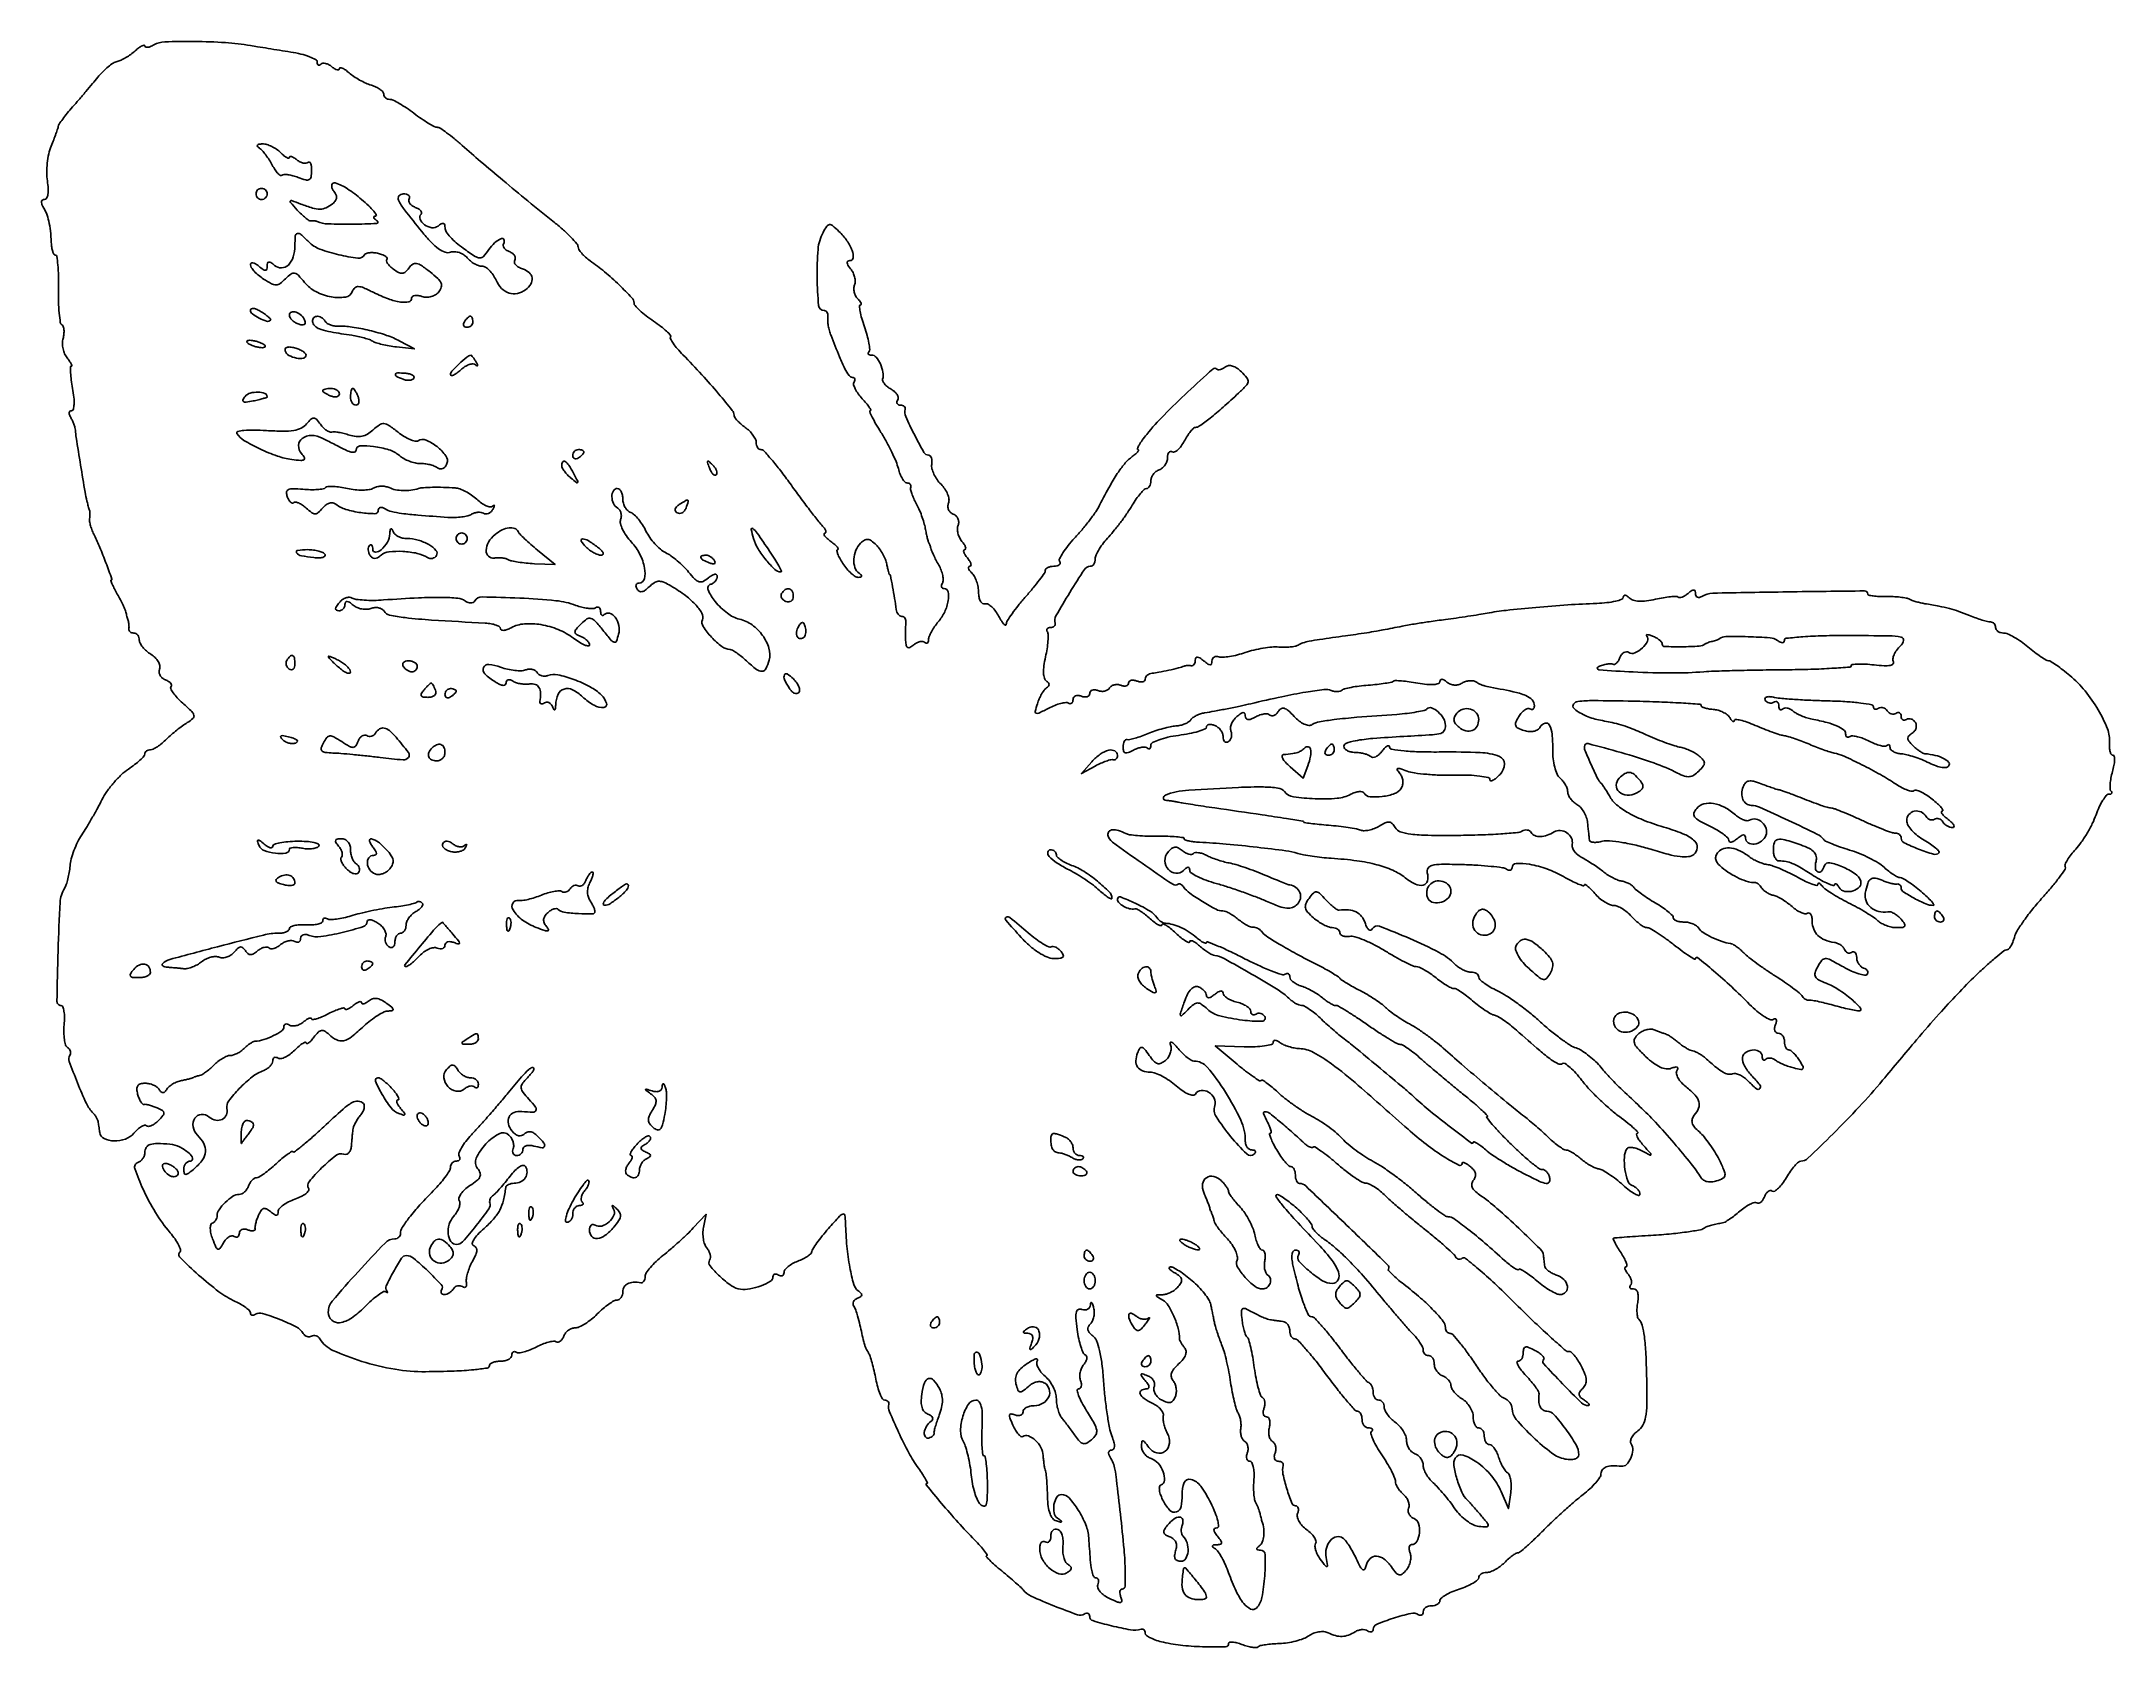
# Model space of a CAD drawing. Extents: x 0 to 373, y 0 to 289.
import ezdxf

# ---------------------------------------------------------------- set-up
doc = ezdxf.new("R2010")
doc.units = 0

msp = doc.modelspace()

# ---------------------------------------------------------------- linework, layer by layer
for points in [[(20.625228, 288.810143, -0.031622), (20.001511, 288.511171, -0.064685), (19.477411, 288.374791, -0.119231), (19.134361, 288.413361, -0.315233), (19, 288.605297, 0.435738), (18.854157, 288.740875, 0.097594), (18.485937, 288.639958, 0.046819), (17.922373, 288.290043, 0.021001), (17.25, 287.733742, -0.02731), (16.471729, 287.106188, -0.022639), (15.580569, 286.523956, -0.023229), (14.713117, 286.064603, -0.055396), (14.024277, 285.828755, 0.088171), (13.320839, 285.535413, 0.027423), (12.389319, 284.862197, 0.026465), (11.411701, 283.981035, 0.026321), (10.530753, 283, -0.003856), (9.578702, 281.838872, -0.001983), (8.369404, 280.398638, -0.001971), (7.113135, 278.926268, -0.002976), (6.006476, 277.654936, 0.009041), (5.040325, 276.517454, 0.012233), (4.211663, 275.453223, 0.009275), (3.563976, 274.543233, 0.118746), (3.416206, 274.154936, -0.049646), (3.323767, 273.753748, -0.005139), (3.003818, 272.837481, -0.006352), (2.596581, 271.752048, -0.005039), (2.130002, 270.589678, 0.04489), (1.707316, 269.23322, 0.026331), (1.436712, 267.553233, 0.026179), (1.342383, 265.830675, 0.040013), (1.458353, 264.339678, -0.02496), (1.605939, 262.974602, -0.053319), (1.554318, 261.916522, -0.083972), (1.326051, 261.234193, -0.276868), (0.935539, 261, 0.144049), (0.593025, 260.899231, 0.198487), (0.41222, 260.638688, 0.134946), (0.433752, 260.236559, 0.059226), (0.662863, 259.75, -0.047284), (1.275134, 258.526227, -0.035677), (1.716922, 257.088257, -0.029894), (2.008139, 255.360501, -0.017093), (2.162546, 253.25, 0.027724), (2.244063, 252.387958, 0.042863), (2.418427, 251.660937, 0.052211), (2.650166, 251.149428, 0.266311), (2.910821, 251, -0.375499), (3.16906, 250.77423, -0.011066), (3.34313, 249.224204, -0.017014), (3.451902, 247.272586, -0.010255), (3.454549, 244.954737, 0.011521), (3.46318, 242.605302, 0.017105), (3.588461, 240.551399, 0.012301), (3.788288, 238.890386, 0.221754), (4.074848, 238.453741, -0.178302), (4.321596, 238.138634, -0.0563), (4.441664, 237.543108, -0.048096), (4.434437, 236.794371, -0.03752), (4.288096, 235.993678, 0.066173), (4.179083, 235.116376, 0.048389), (4.282307, 234.139059, 0.048931), (4.568126, 233.214156, 0.07394), (5.00442, 232.494674, -0.018256), (5.446449, 231.920655, -0.038371), (5.737102, 231.43906, -0.067423), (5.84939, 231.112997, -0.473168), (5.756719, 231, 0.415745), (5.593456, 230.835882, 0.013881), (5.626812, 229.825, 0.018936), (5.754544, 228.533926, 0.011096), (6, 227, -0.019436), (6.227003, 225.412114, -0.037872), (6.262071, 224.133637, -0.049999), (6.130438, 223.251944, -0.343274), (5.806709, 223, 0.179024), (5.522509, 222.894873, 0.189461), (5.383494, 222.632812, 0.115707), (5.430985, 222.229287, 0.053006), (5.664552, 221.75, -0.027981), (5.968509, 221.198106, -0.022377), (6.234625, 220.573438, -0.022906), (6.42885, 219.971618, -0.051872), (6.506276, 219.5, 0.024312), (6.651999, 218.151983, 0.000941), (7.44152, 213.202431, 0.001108), (8.240647, 208.321319, 0.019439), (8.564681, 206.75, 0.005729), (8.653196, 206.408617, 0.003312), (8.767068, 206, 0.003309), (8.886767, 205.591471, 0.005549), (8.993421, 205.25, -0.045707), (9.073754, 204.894907, -0.023918), (9.1115, 204.442848, -0.023581), (9.106003, 203.971931, -0.033218), (9.053567, 203.555439, 0.092983), (9.050471, 203.057302, 0.025069), (9.230869, 202.284557, 0.024483), (9.52832, 201.41167, 0.023171), (9.914511, 200.555439, -0.019284), (10.903389, 198.407667, -0.009464), (12.003376, 195.604913, -0.002728), (13.05552, 192.719075, -0.519008), (12.901319, 192.5, 0.537628), (12.849248, 192.421246, 0.006715), (13.138745, 191.765625, 0.012175), (13.531977, 190.958982, 0.006881), (14.045585, 190, -0.007113), (14.587063, 188.987853, -0.008377), (15.069841, 188.014062, -0.007483), (15.450597, 187.180633, -0.050752), (15.589565, 186.75, 0.008293), (15.668532, 186.408628, 0.004773), (15.774377, 186, 0.004767), (15.888551, 185.591491, 0.007941), (15.993421, 185.25, -0.035422), (16.078139, 184.908286, -0.02227), (16.130551, 184.5, -0.022329), (16.14628, 184.091571, -0.037629), (16.118421, 183.75, 0.137085), (16.151665, 183.464378, 0.119953), (16.328536, 183.220313, 0.101574), (16.626809, 183.056406, 0.075146), (17, 183, -0.125138), (17.381376, 182.903033, -0.10078), (17.70625, 182.630036, -0.090277), (17.92459, 182.221677, -0.077892), (18, 181.740547, 0.124775), (18.145743, 181.165616, 0.046661), (18.612082, 180.468807, 0.042581), (19.286422, 179.770797, 0.039843), (20.083683, 179.179812, -0.055041), (20.8419, 178.581307, -0.065332), (21.402375, 177.862308, -0.076791), (21.690404, 177.137751, -0.148962), (21.646825, 176.522024, 0.115726), (21.569654, 175.958015, 0.100462), (21.743314, 175.385892, 0.093302), (22.142325, 174.893492, 0.084528), (22.70627, 174.55922, -0.043056), (23.270287, 174.285051, -0.083006), (23.651961, 173.960849, -0.138768), (23.795732, 173.643377, -0.238064), (23.70694, 173.373607, 0.320729), (23.645368, 173.003079, 0.039887), (24.086866, 172.259468, 0.035112), (24.825986, 171.356075, 0.021427), (25.813812, 170.394301, -0.010283), (27.446644, 168.873913, -0.14349), (27.838725, 168.181833, -0.280471), (27.652358, 167.612755, -0.042539), (26.637163, 166.884319, 0.022794), (25.788576, 166.324766, 0.011438), (24.767181, 165.546033, 0.011332), (23.74553, 164.690835, 0.01645), (22.887163, 163.887163, -0.024204), (22.091272, 163.16481, -0.027425), (21.260604, 162.554354, -0.028203), (20.507091, 162.120378, -0.117067), (20, 162, 0.073332), (19.617672, 161.943623, 0.087552), (19.292905, 161.779687, 0.100135), (19.075252, 161.53602, 0.132169), (18.997125, 161.25, -0.187786), (18.840566, 160.852361, -0.019939), (18.123184, 160.13613, -0.022422), (17.163163, 159.327702, -0.016187), (16.026043, 158.511293, 0.042814), (14.760347, 157.49636, 0.024435), (13.408436, 156.075327, 0.024258), (12.178786, 154.501071, 0.036673), (11.283158, 153.011293, -0.008262), (10.467221, 151.461088, -0.005416), (9.478572, 149.701288, -0.005449), (8.478127, 148.007746, -0.010418), (7.631989, 146.673944, 0.033232), (6.897453, 145.390194, 0.02367), (6.242951, 143.86745, 0.024016), (5.755434, 142.348599, 0.046048), (5.538423, 141.088428, -0.02175), (5.397429, 139.938458, -0.019659), (5.153711, 138.765143, -0.020107), (4.851696, 137.731708, -0.057323), (4.533596, 137.05436, 0.125591), (3.758975, 134.582649, 0.005986), (3.39296, 125.842379, 0.003303), (3.180963, 116.735505, 0.419104), (3.904309, 116, -0.312961), (4.229726, 115.774198, -0.048766), (4.442338, 114.975361, -0.039756), (4.536273, 113.848878, -0.024104), (4.476771, 112.511866, 0.026307), (4.421518, 111.133759, 0.034432), (4.523944, 109.877713, 0.036801), (4.749268, 108.887643, 0.181939), (5.092604, 108.442768, -0.086186), (5.413027, 108.15859, -0.093964), (5.607221, 107.790936, -0.100284), (5.646136, 107.397836, -0.113571), (5.524466, 107.039587, 0.228396), (5.408125, 105.93018, 0.009267), (6.879612, 102.05772, 0.014509), (8.494054, 98.350165, 0.08664), (9.701708, 96.631625, -0.042086), (10.016523, 96.25883, -0.030829), (10.30222, 95.798561, -0.031419), (10.519793, 95.325477, -0.058244), (10.625, 94.916667, 0.000386), (10.681916, 94.501674, 0.000233), (10.75, 94.009781, 0.000233), (10.81811, 93.521054, 0.000409), (10.875, 93.116631, 0.250313), (11.659509, 92.043178, 0.109187), (13.430248, 91.625541, 0.091118), (15.492759, 91.974542, 0.12743), (17.025877, 93.029837, -0.03148), (17.712107, 93.727149, -0.050307), (18.386878, 94.219072, -0.066829), (18.95436, 94.456295, -0.268134), (19.303902, 94.362765, 0.228553), (19.645038, 94.243621, 0.074136), (20.175323, 94.385471, 0.056461), (20.799941, 94.744915, 0.037621), (21.426682, 95.283825, 0.020885), (22.260292, 96.190143, 0.200235), (22.415358, 96.679912, 0.241392), (22.16319, 97.080045, 0.030408), (21.224301, 97.561631, 0.017903), (20.517019, 97.84195, 0.020071), (19.817714, 98.059345, 0.019806), (19.212364, 98.195767, 0.093051), (18.85728, 98.194519, -0.248084), (18.574859, 98.281036, -0.05666), (18.252471, 98.684646, -0.045868), (17.944476, 99.292311, -0.030425), (17.7009, 100.03576, -0.051168), (17.557821, 100.960344, -0.163374), (17.723698, 101.553696, -0.180582), (18.19904, 101.890895, -0.065012), (19.034603, 102, -0.054032), (19.791983, 101.917915, -0.049103), (20.540233, 101.674888, -0.052295), (21.169686, 101.317267, -0.09934), (21.565983, 100.893237, 0.058061), (21.924784, 100.439946, 0.211153), (22.259444, 100.310511, 0.195436), (22.598871, 100.467476, 0.049556), (22.975106, 100.959721, -0.081705), (23.38937, 101.43528, -0.040856), (24.045307, 101.893197, -0.039142), (24.819569, 102.266775, -0.046423), (25.600106, 102.489973, 0.007274), (26.346044, 102.641407, 0.009833), (27.015344, 102.801301, 0.007184), (27.567182, 102.953158, 0.099201), (27.75, 103.048489, -0.077209), (27.89848, 103.134353, -0.018599), (28.167857, 103.227525, -0.018656), (28.488622, 103.312339, -0.017545), (28.821429, 103.375, 0.099715), (29.246673, 103.530124, 0.020371), (29.915625, 103.977344, 0.020706), (30.662611, 104.570901, 0.01814), (31.392857, 105.25, -0.031642), (32.153157, 105.919712, -0.031929), (32.989687, 106.485938, -0.03367), (33.779457, 106.881057, -0.099469), (34.371429, 107, 0.078962), (34.931892, 107.089066, 0.037995), (35.606295, 107.367188, 0.036453), (36.28105, 107.771632, 0.043164), (36.85, 108.25, -0.023644), (37.379948, 108.732065, -0.02579), (37.938438, 109.147252, -0.026444), (38.44904, 109.449743, -0.103326), (38.8, 109.549157, 0.059579), (40.401659, 109.855736, 0.038018), (42.161775, 110.567216, 0.034488), (43.62927, 111.425254, 0.2481), (44, 112.126405, -0.126475), (44.083612, 112.451665, -0.188961), (44.306618, 112.637243, -0.147725), (44.644434, 112.646435, -0.071986), (45.043805, 112.472927, 0.126816), (45.550789, 112.315382, 0.067771), (46.208749, 112.372327, 0.06058), (46.909241, 112.622232, 0.05732), (47.543805, 113.036355, -0.024992), (48.103275, 113.455301, -0.05641), (48.572243, 113.699496, -0.121625), (48.874718, 113.737599, -0.380417), (49, 113.596765, 0.457268), (49.181962, 113.439401, 0.036946), (49.88125, 113.594738, 0.03013), (50.848888, 113.950904, 0.016081), (52, 114.5, -0.016081), (53.151112, 115.049096, -0.03013), (54.11875, 115.405262, -0.036946), (54.818038, 115.560599, -0.457268), (55, 115.403235, 0.390496), (55.127933, 115.264405, 0.115585), (55.440625, 115.311184, 0.05433), (55.923721, 115.567126, 0.024247), (56.5, 116, -0.027963), (57.07637, 116.426283, -0.064878), (57.559375, 116.660392, -0.144806), (57.867713, 116.670922, -0.341777), (58, 116.5, 0.276673), (58.112177, 116.312794, 0.182555), (58.36802, 116.279351, 0.081864), (58.771387, 116.447292, 0.033723), (59.252835, 116.794871, -0.09123), (59.938799, 117.179263, -0.112111), (60.666984, 117.256389, -0.08884), (61.484289, 117.008055, -0.039815), (62.443964, 116.417316, -0.012162), (63.414258, 115.670936, -0.156296), (63.662284, 115.292942, -0.437529), (63.52169, 115.065804, -0.047954), (62.837152, 115, 0.110419), (62.053947, 114.824903, 0.027698), (60.895214, 114.198975, 0.026924), (59.618172, 113.316856, 0.024255), (58.396023, 112.273106, -0.02099), (56.188126, 110.362441, -0.109171), (54.749102, 109.660379, -0.175933), (53.509935, 109.799602, -0.077004), (52.139103, 110.765659, 0.049696), (51.369709, 111.373067, 0.187761), (50.778887, 111.491464, 0.156438), (50.194442, 111.184376, 0.031944), (49.420906, 110.289469, -0.019999), (48.896634, 109.652829, -0.049912), (48.452971, 109.245969, -0.133026), (48.16855, 109.133055, -0.435176), (48.031803, 109.25, 0.479943), (47.860144, 109.376074, 0.073875), (47.411128, 109.181473, 0.039158), (46.748051, 108.693208, 0.018104), (45.963525, 107.963525, -0.036039), (45.11318, 107.22766, -0.048417), (44.24223, 106.700191, -0.057736), (43.47572, 106.435549, -0.195088), (42.963525, 106.522542, 0.090043), (42.595712, 106.666887, 0.168795), (42.283036, 106.622803, 0.176579), (42.074412, 106.397391, 0.099624), (42, 106.027632, -0.125577), (41.881915, 105.564877, -0.064071), (41.52733, 105.076155, -0.057477), (41.006292, 104.636987, -0.054832), (40.390909, 104.319764, 0.074606), (38.301343, 103.136241, 0.034691), (35.981212, 101.044676, 0.030336), (34.077954, 98.817577, 0.216635), (33.77652, 97.468474, -0.151061), (33.667591, 96.300573, -0.183862), (32.918553, 95.50697, -0.16511), (31.75936, 95.363254, -0.122814), (30.588874, 95.926241, 0.188114), (29.160375, 96.400966, 0.239654), (27.973291, 95.718962, 0.193403), (27.66824, 94.188958, 0.151163), (28.465483, 92.677375, -0.072654), (29.599603, 91.155227, -0.144346), (29.908326, 89.696621, -0.135843), (29.380621, 88.242697, -0.061201), (28, 86.732028, -0.011977), (26.889067, 85.826019, -0.138252), (26.372806, 85.616562, -0.372204), (26.090026, 85.81084, -0.064136), (26, 86.509787, -0.080034), (26.091701, 87.079006, -0.09132), (26.356696, 87.56225, -0.100752), (26.751164, 87.885336, -0.121954), (27.214286, 88, 0.502888), (27.583668, 88.497275, 0.149324), (26.957857, 89.432988, 0.057839), (25.216195, 90.547636, 0.089158), (23.5, 91.033548, 0.018516), (21.24635, 91.171276, 0.08414), (19.949572, 90.983403, 0.171151), (19.262058, 90.459907, 0.14628), (19, 89.583333, -0.081186), (18.906348, 89.010362, -0.068461), (18.632812, 88.459296, -0.069893), (18.227769, 88.013029, -0.092697), (17.75, 87.746186, 0.414332), (17.200917, 86.639883, 0.02646), (18.671524, 82.934386, 0.03105), (20.910938, 78.764021, 0.036174), (23.550437, 75.122428, -0.021848), (24.423378, 73.987892, -0.034091), (25.061192, 72.933381, -0.037018), (25.426853, 72.072869, -0.285717), (25.331934, 71.665268, 0.415396), (25.333956, 70.66314, 0.01251), (28.678241, 67.507749, 0.021313), (32.32031, 64.509738, 0.054622), (35.25, 62.765719, -0.022895), (36.30317, 62.225971, -0.03141), (37.192188, 61.640744, -0.032342), (37.835272, 61.088399, -0.201799), (38, 60.696872, 0.133857), (38.072212, 60.431969, 0.190463), (38.262544, 60.283606, 0.142448), (38.551653, 60.282823, 0.068428), (38.893766, 60.434344, -0.216331), (40.180406, 60.599258, -0.020293), (43.264046, 59.511247, -0.023378), (46.246985, 58.155732, -0.136832), (47.500717, 56.99884, 0.082159), (47.809361, 56.645173, 0.092292), (48.204092, 56.426827, 0.100651), (48.622277, 56.37616, 0.118936), (49, 56.5, -0.117486), (49.37712, 56.624837, -0.100576), (49.793636, 56.57685, -0.092751), (50.185826, 56.362516, -0.083214), (50.491546, 56.013679, 0.148999), (52.840939, 53.947277, 0.031113), (58.027742, 51.974958, 0.03285), (64.015359, 50.538271, 0.045919), (69.5, 50.109369, 0.0052), (74.669578, 50.234146, 0.015796), (78.177603, 50.466442, 0.014119), (80.603347, 50.773585, 0.369742), (81, 51.236647, -0.233903), (81.144775, 51.529192, -0.071897), (81.5875, 51.775765, -0.054888), (82.234035, 51.944263, -0.036336), (83, 52, 0.050979), (83.765275, 52.07823, 0.070927), (84.4125, 52.311086, 0.09101), (84.847664, 52.654781, 0.182172), (85, 53.059017, -0.083929), (85.061925, 53.425327, -0.162667), (85.241374, 53.65777, -0.181316), (85.508687, 53.720955, -0.107145), (85.8217, 53.610195, 0.170643), (86.312323, 53.502776, 0.032892), (87.21935, 53.675567, 0.031601), (88.300258, 54.0304, 0.024557), (89.425778, 54.545871, -0.023655), (90.549074, 55.062776, -0.030747), (91.623229, 55.421725, -0.031675), (92.522502, 55.601863, -0.173702), (92.999293, 55.500437, 0.182115), (93.345704, 55.432631, 0.11753), (93.72647, 55.594054, 0.086586), (94.086028, 55.970019, 0.056045), (94.36383, 56.505744, -0.079084), (94.694118, 57.076964, -0.065344), (95.205286, 57.561062, -0.066666), (95.812253, 57.888381, -0.090605), (96.423161, 58, 0.109918), (97.160812, 58.164145, 0.030577), (98.206974, 58.734375, 0.029298), (99.342845, 59.543164, 0.027021), (100.409091, 60.5, -0.019243), (101.442894, 61.457149, -0.023573), (102.481818, 62.265625, -0.023009), (103.400238, 62.851908, -0.131281), (103.954545, 63, 0.14208), (104.353219, 63.115621, 0.09972), (104.692898, 63.440625, 0.084531), (104.921725, 63.926651, 0.067946), (105, 64.5, -0.13207), (105.229898, 65.355182, -0.146926), (105.851487, 65.938669, -0.106242), (106.872551, 66.199755, -0.048851), (108.25, 66.118421, 0.171938), (108.536237, 66.171675, 0.114355), (108.782353, 66.401974, 0.087193), (108.950035, 66.780588, 0.058997), (109.009074, 67.25, -0.147284), (109.20597, 67.887135, -0.027929), (109.947971, 68.867187, -0.027659), (110.976573, 69.951196, -0.022308), (112.192576, 71, 0.010516), (113.575899, 72.137368, 0.007054), (115.110819, 73.492504, 0.007105), (116.560809, 74.847616, 0.013908), (117.669315, 75.974483), (119.971628, 78.448965), (119.509356, 76.04858, 0.046777), (119.411016, 75.035513, 0.04126), (119.494999, 73.977221, 0.043483), (119.735207, 73.030879, 0.089547), (120.109632, 72.367902, -0.055813), (120.474911, 71.811841, -0.059815), (120.697912, 71.20134, -0.067264), (120.753097, 70.630673, -0.129632), (120.620198, 70.194484, 0.318864), (120.686237, 69.160297, 0.033612), (122.428649, 67.283607, 0.037502), (124.525873, 65.586573, 0.120418), (126.191825, 64.94871, 0.079605), (127.87484, 65.004092, 0.043617), (129.863245, 65.573605, 0.041424), (131.547878, 66.385148, 0.265772), (132, 67.175648, -0.12789), (132.08024, 67.484223, -0.189302), (132.29375, 67.659661, -0.146694), (132.617355, 67.66689, -0.07127), (133, 67.5, 0.085096), (133.381978, 67.345752, 0.163912), (133.70625, 67.38187, 0.180437), (133.922087, 67.600968, 0.105607), (134, 67.965734, -0.172616), (134.171592, 68.447956, -0.051051), (134.734375, 69.010354, -0.044593), (135.543114, 69.556448, -0.035381), (136.5, 70, 0.025103), (137.458542, 70.420626, 0.034355), (138.270317, 70.898872, 0.036683), (138.854825, 71.366162, 0.203344), (139.015973, 71.725249, -0.141182), (139.158922, 72.185533, -0.01078), (139.903812, 73.26691, -0.014139), (140.871796, 74.532258, -0.010287), (142.015973, 75.885509, -0.004298), (143.980016, 78.075562, -0.129203), (144.596724, 78.474494, -0.46616), (144.945796, 78.257956, -0.029279), (145.062189, 76.885509, 0.016953), (145.314851, 72.677121, 0.022365), (145.84569, 68.871393, 0.020034), (146.539871, 65.815576, 0.173576), (147.32365, 64.687368, -0.038422), (147.846729, 64.249722, -0.217442), (147.974616, 63.919087, -0.240031), (147.804065, 63.628201, -0.046082), (147.243769, 63.338459, 0.078459), (146.80634, 63.075208, 0.104953), (146.521916, 62.711224, 0.121533), (146.434383, 62.305107, 0.13175), (146.550463, 61.918349, -0.049315), (146.910221, 61.183049, -0.021268), (147.247507, 60.144234, -0.011617), (147.66157, 58.510249, -0.002181), (148.33658, 55.5, 0.030126), (148.465807, 55.044534, 0.016034), (148.677099, 54.497763, 0.015905), (148.929583, 53.951036, 0.023783), (149.187336, 53.492384, -0.060571), (149.473819, 52.881571, -0.010984), (149.839281, 51.68143, -0.011688), (150.205416, 50.249039, -0.010358), (150.520506, 48.742384, 0.021553), (150.854038, 47.30851, 0.032584), (151.277405, 46.099325, 0.034154), (151.724598, 45.219433, 0.263961), (152.111291, 45, -0.086317), (152.438859, 44.943026, -0.113378), (152.693574, 44.779688, -0.125247), (152.835077, 44.535727, -0.12045), (152.845556, 44.25, 0.151147), (152.975388, 42.91484, 0.009386), (154.599732, 39.235367, 0.014998), (156.463339, 35.516039, 0.030812), (158.182486, 32.75, -0.00973), (158.901678, 31.694774, -0.018074), (159.436527, 30.807812, -0.015664), (159.78747, 30.125678, -0.551062), (159.708066, 30, 0.634807), (159.581046, 29.729881, 0.002583), (162.342247, 26.43063, 0.008049), (165.337228, 23.002828, 0.009485), (168.284478, 19.859264, -0.010319), (169.310113, 18.761649, -0.02024), (170.071475, 17.839909, -0.022474), (170.544208, 17.156251, -0.589563), (170.457753, 17, 0.641707), (170.392304, 16.857198, 0.017684), (171.003316, 16.196914, 0.016752), (171.939312, 15.31568, 0.00847), (173.173275, 14.266091, -0.003755), (174.483838, 13.172474, -0.004849), (175.669649, 12.147835, -0.003718), (176.647291, 11.273373, -0.042261), (177, 10.894114, 0.12012), (178.480556, 9.728276, 0.012604), (182.568727, 7.986659, 0.009154), (186.820064, 6.390261, 0.227423), (188.031691, 6.519586, -0.084863), (188.401575, 6.669151, -0.163666), (188.715559, 6.634625, -0.180614), (188.924523, 6.423159, -0.105911), (189, 6.070835, 0.329832), (189.552886, 5.32388, 0.013736), (192.945397, 4.388834, 0.020056), (196.365926, 3.690591, 0.108134), (198.25, 3.792753, -0.123753), (198.53558, 3.799422, -0.135168), (198.779687, 3.668711, -0.119356), (198.943166, 3.415275, -0.084022), (199, 3.079455, 0.238938), (199.203622, 2.677684, 0.041069), (199.954688, 2.216641, 0.036979), (201.005098, 1.779295, 0.025357), (202.25, 1.434894, 0.02926), (205.782793, 0.862265, 0.02097), (209.777459, 0.621277, 0.012202), (213.44125, 0.64356, 0.405313), (214, 1.219607, -0.35528), (214.173956, 1.433521, -0.070234), (214.704171, 1.468074, -0.04677), (215.477685, 1.336384, -0.02531), (216.397177, 1.039093, 0.023481), (217.351748, 0.726602, 0.032111), (218.237094, 0.542323, 0.033375), (218.955411, 0.488862, 0.200879), (219.294474, 0.627807, -0.144712), (219.662305, 0.827786, -0.015344), (220.632539, 1.004193, -0.01793), (221.82675, 1.140093, -0.013482), (223.147296, 1.206827, 0.032511), (224.570604, 1.333161, 0.026176), (226.074621, 1.647239, 0.026898), (227.437409, 2.086772, 0.059212), (228.404606, 2.595305, -0.056604), (229.270134, 3.056142, -0.055766), (230.2213, 3.31402, -0.059589), (231.139065, 3.345512, -0.091313), (231.904606, 3.136229, 0.043285), (233.25226, 2.625177, 0.07885), (234.418262, 2.486269, 0.081889), (235.539975, 2.716239, 0.050068), (236.75, 3.32433, -0.064868), (237.302451, 3.581837, -0.057238), (237.926562, 3.703336, -0.060306), (238.525028, 3.677857, -0.097951), (239, 3.5, 0.066553), (239.382862, 3.328719, 0.139506), (239.70625, 3.325314, 0.191034), (239.918825, 3.484982, 0.138134), (240, 3.773202, -0.304575), (240.587837, 4.648692, -0.019293), (243.646933, 5.764027, -0.021673), (246.790707, 6.626308, -0.196973), (248.165002, 6.398023, 0.104839), (248.483168, 6.283805, 0.179981), (248.754719, 6.344644, 0.164536), (248.936896, 6.575494, 0.085695), (249, 6.940983, -0.140337), (249.115626, 7.344827, -0.099915), (249.440625, 7.688914, -0.085131), (249.926682, 7.920655, -0.06887), (250.5, 8, 0.059596), (251.073643, 8.068618, 0.078472), (251.559375, 8.270969, 0.096799), (251.884681, 8.570607, 0.1597), (252, 8.922448, -0.229621), (252.206888, 9.349194, -0.033081), (253.028125, 9.913239, -0.031985), (254.159332, 10.490335, -0.022259), (255.5, 11, 0.022259), (256.840668, 11.509665, 0.031985), (257.971875, 12.086761, 0.033081), (258.793112, 12.650806, 0.229621), (259, 13.077552, -0.152687), (259.109994, 13.42935, -0.098156), (259.419643, 13.729031, -0.080878), (259.882351, 13.931213, -0.062719), (260.428571, 14, 0.090103), (261.09953, 14.121901, 0.035974), (261.951563, 14.514062, 0.034133), (262.832065, 15.080319, 0.036427), (263.607143, 15.75, -0.01626), (264.322326, 16.42012, -0.020882), (265.024024, 16.985937, -0.019249), (265.635875, 17.403049, -0.140886), (265.973121, 17.5, 0.174955), (266.355621, 17.638066, 0.006134), (267.574108, 18.675, 0.010745), (268.992688, 19.967255, 0.007236), (270.558296, 21.5, -0.007869), (272.31385, 23.214354, -0.005797), (274.309525, 25.059375, -0.00586), (276.237731, 26.760383, -0.013014), (277.754672, 28, 0.022233), (278.990888, 29.048801, 0.027703), (280.036533, 30.132812, 0.027946), (280.791313, 31.113172, 0.149341), (280.990926, 31.75, -0.161515), (281.243815, 32.494316, -0.142998), (281.903199, 32.984168, -0.086804), (283.024357, 33.190145, -0.031964), (284.636216, 33.100775, 0.228647), (285.574352, 33.422395, 0.095318), (286.350238, 34.554325, 0.087375), (286.695986, 35.988733, 0.155176), (286.403107, 37.156777, -0.178526), (286.307355, 37.628539, -0.082168), (286.505646, 38.232863, -0.065681), (286.955423, 38.873399, -0.049054), (287.59948, 39.449083, 0.109623), (288.505256, 40.47963, 0.079275), (289.02333, 41.923701, 0.042963), (289.250854, 44.183087, 0.009174), (289.235622, 48.132548, 0.005118), (289.06702, 53.328195, 0.021079), (288.800434, 56.463407, 0.033841), (288.404995, 58.469409, 0.131528), (287.77725, 59.556083, -0.148588), (287.567938, 59.948144, -0.03434), (287.472271, 60.699099, -0.032533), (287.478671, 61.615469, -0.026846), (287.601196, 62.585027, 0.039903), (287.699201, 63.565542, 0.080256), (287.590759, 64.33333, 0.123611), (287.295727, 64.818392, 0.197086), (286.852891, 65, -0.056181), (286.443374, 65.04616, -0.169049), (286.208405, 65.193285, -0.255049), (286.170007, 65.407958, -0.116255), (286.324657, 65.657991, 0.171918), (286.492554, 66.010146, 0.082297), (286.462194, 66.516912, 0.066538), (286.246292, 67.095866, 0.050768), (285.868879, 67.657991, -0.031054), (285.49237, 68.173693, -0.073924), (285.298907, 68.605785, -0.166472), (285.314435, 68.88017, -0.305054), (285.492565, 69, 0.442828), (285.656711, 69.180838, 0.062349), (285.532212, 69.734375, 0.039074), (285.168543, 70.540318, 0.019515), (284.591957, 71.5, -0.009314), (283.983411, 72.467606, -0.015789), (283.515284, 73.302133, -0.009768), (283.176292, 73.986176, -0.418153), (283.226947, 74.124282, -0.087297), (283.446445, 74.181026, -0.000755), (285.182291, 74.315503, -0.002615), (287.180526, 74.456766, -0.00168), (289.5, 74.600726, 0.007586), (293.263308, 74.878959, 0.012837), (296.403488, 75.240546, 0.010756), (298.867486, 75.64281, 0.124405), (299.75, 76.048489, -0.093244), (300.096652, 76.234488, -0.01143), (300.926609, 76.476434, -0.013918), (301.889347, 76.704864, -0.014652), (302.84699, 76.875, 0.096136), (303.307362, 77.036922, 0.015533), (304.11554, 77.544684, 0.016656), (305.040246, 78.212302, 0.013955), (305.976067, 78.979243, -0.026673), (306.906001, 79.702633, -0.037259), (307.812844, 80.237993, -0.041171), (308.583066, 80.542526, -0.215181), (309.024292, 80.484987, 0.195576), (309.363065, 80.427776, 0.113648), (309.740958, 80.608134, 0.081637), (310.103044, 81.007677, 0.05178), (310.388152, 81.569126, -0.055963), (310.677653, 82.127632, -0.086495), (311.05222, 82.519689, -0.117466), (311.448775, 82.688186, -0.182358), (311.809454, 82.617764, 0.28306), (312.242563, 82.616947, 0.052601), (312.902238, 83.123558, 0.042567), (313.646584, 83.962529, 0.026771), (314.373053, 85.054382, -0.019901), (315.101491, 86.182486, -0.027013), (315.85153, 87.134725, -0.026234), (316.5326, 87.832003, -0.188356), (316.962735, 88, 0.192653), (318.211979, 88.499895, 0.00472), (322.737116, 92.894141, 0.010758), (327.438784, 97.751458, 0.012835), (331.650513, 102.534826, -0.001776), (337.777841, 109.812147, -0.006061), (341.839429, 114.485374, -0.00878), (345.116868, 118.037716, -0.009232), (348.463643, 121.412774, -0.007891), (350.330164, 123.1704, -0.011546), (352.032025, 124.652502, -0.007109), (353.490248, 125.829727, -0.167788), (353.983368, 126, 0.207626), (354.330851, 126.150793, 0.050068), (354.720176, 126.660938, 0.043083), (355.085821, 127.388474, 0.031284), (355.368503, 128.25, -0.074642), (355.869065, 129.422452, -0.0158), (357.098397, 131.282076, -0.01621), (358.676935, 133.366625, -0.014762), (360.435567, 135.412387, 0.010438), (362.124151, 137.342653, 0.016465), (363.481788, 139.074326, 0.010606), (364.504147, 140.534692, 0.293827), (364.512166, 140.980314, -0.249111), (364.486178, 141.377781, -0.030436), (364.90592, 142.176517, -0.030296), (365.56426, 143.128008, -0.020459), (366.421533, 144.131951, 0.034852), (367.404619, 145.352651, 0.018824), (368.447686, 146.977575, 0.018665), (369.390147, 148.720498, 0.027857), (370.068911, 150.314024, -0.021684), (370.649829, 151.725913, -0.030987), (371.293945, 152.917245, -0.031568), (371.914094, 153.784589, -0.225447), (372.367555, 154, 0.061644), (372.697411, 154.040823, 0.184079), (372.88065, 154.168986, 0.247509), (372.901533, 154.356182, 0.103173), (372.75806, 154.575273, -0.187882), (372.583992, 154.971466, -0.029429), (372.598171, 155.840698, -0.029279), (372.742417, 156.913196, -0.02177), (373.021588, 158.075273, 0.022836), (373.288513, 159.19689, 0.040544), (373.389838, 160.140861, 0.054197), (373.335092, 160.803731, 0.359403), (373.097313, 161, -0.261674), (372.816323, 161.157865, -0.070166), (372.605976, 161.645894, -0.052303), (372.489611, 162.356374, -0.032855), (372.496227, 163.198787, 0.112449), (372.105866, 165.774342, 0.039196), (370.455126, 169.167955, 0.038081), (368.07746, 172.590193, 0.047092), (365.355644, 175.355647, 0.010338), (364.099394, 176.368542, 0.014183), (362.926002, 177.223221, 0.01086), (361.924811, 177.878368, 0.140341), (361.5, 178, -0.138261), (361.079281, 178.118605, -0.011719), (360.124898, 178.734375, -0.014837), (359.007487, 179.542445, -0.010933), (357.817631, 180.5, 0.021493), (356.575726, 181.456957, 0.02408), (355.301218, 182.265625, 0.024333), (354.161041, 182.842776, 0.105371), (353.423275, 183, -0.068522), (352.879271, 183.074904, -0.084906), (352.418087, 183.29375, -0.099844), (352.10971, 183.618661, -0.14099), (352, 184, 0.092371), (351.928869, 184.381743, 0.096126), (351.725373, 184.70625, 0.099347), (351.421804, 184.923422, 0.106131), (351.0651, 185, -0.063382), (350.537495, 185.067151, -0.011268), (349.577891, 185.33865, -0.012026), (348.461424, 185.711496, -0.010583), (347.3151, 186.152851, 0.012925), (345.392152, 186.882897, 0.019813), (343.68838, 187.405032, 0.017427), (341.797718, 187.833582, 0.007498), (339.25, 188.27893, -0.017981), (338.506699, 188.424981, -0.014525), (337.720313, 188.633356, -0.014772), (337.005241, 188.868431, -0.036222), (336.5, 189.093796, 0.07886), (335.913592, 189.297665, 0.016702), (334.839063, 189.453246, 0.017094), (333.567572, 189.550329, 0.015496), (332.25, 189.564866, -0.014936), (331.00404, 189.577219, -0.024585), (329.954687, 189.670799, -0.021757), (329.159128, 189.81689, -0.349714), (329, 190.016578, 0.417384), (328.431787, 190.57868, 0.000842), (314.566848, 190.405384, 0.001599), (301.109423, 190.171445, 0.134043), (299.150788, 189.593192, -0.079371), (298.710892, 189.409709, -0.15745), (298.338044, 189.437943, -0.184575), (298.090682, 189.669755, -0.113686), (298, 190.063428, 0.074347), (297.925744, 190.560054, 0.3158), (297.701704, 190.734715, 0.163387), (297.316551, 190.626662, 0.023829), (296.657991, 190.131121, -0.033332), (296.112187, 189.736432, -0.048863), (295.582102, 189.472616, -0.060788), (295.140988, 189.363395, -0.230637), (294.879916, 189.453417, 0.208063), (294.540052, 189.587246, 0.014788), (293.501325, 189.519925, 0.018872), (292.227227, 189.350715, 0.013014), (290.799189, 189.067478, -0.024605), (289.170962, 188.783578, -0.044387), (287.81844, 188.736612, -0.056862), (286.769449, 188.914096, -0.126719), (286.077263, 189.322737, 0.042767), (285.662878, 189.67171, 0.124854), (285.316446, 189.804491, 0.256703), (285.094002, 189.714361, 0.1725), (285, 189.45, -0.313879), (284.735394, 189.070018, -0.03065), (283.604688, 188.728964, -0.03016), (282.070618, 188.46347, -0.018797), (280.25, 188.329453, 0.007657), (275.045794, 188.062747, 0.005557), (269.262175, 187.612852, 0.005377), (263.939557, 187.081499, 0.01837), (260.497573, 186.57189, -0.005881), (259.034154, 186.317726, -0.002467), (257.058662, 186.008508, -0.00244), (254.942302, 185.698486, -0.003169), (253, 185.436183, 0.003286), (250.064472, 185.039049, 0.006265), (247.711218, 184.674789, 0.005642), (245.213016, 184.226939, 0.002164), (241.75, 183.550167, -0.007769), (240.585351, 183.336086, -0.002452), (238.839063, 183.051861, -0.002448), (236.887863, 182.753879, -0.002715), (235, 182.485486, 0.001223), (230.370464, 181.841399, 0.012851), (228.483923, 181.524577, 0.032346), (227.372062, 181.232658, 0.052334), (226.482419, 180.828952, -0.083018), (225.938669, 180.621228, -0.02453), (225.054211, 180.48737, -0.023888), (224.029173, 180.432593, -0.023641), (223, 180.475485, 0.043607), (221.795368, 180.477613, 0.018991), (220.20625, 180.280563, 0.018623), (218.52321, 179.941864, 0.023587), (217, 179.49891, -0.020063), (215.568368, 179.071627, -0.02252), (214.160937, 178.779155, -0.022536), (212.952065, 178.639773, -0.101252), (212.25, 178.733051, 0.090788), (211.772935, 178.806531, 0.132034), (211.367187, 178.685095, 0.142583), (211.097589, 178.386364, 0.113212), (211, 177.960889, -0.077867), (210.919253, 177.445542, -0.333061), (210.680888, 177.276468, -0.148613), (210.260917, 177.416171, -0.019133), (209.5, 178, 0.024942), (208.808783, 178.51771, 0.128583), (208.361364, 178.674576, 0.300026), (208.101643, 178.532179, 0.122183), (208, 178.122445, -0.06625), (207.944061, 177.702112, -0.094521), (207.779687, 177.364504, -0.118556), (207.535518, 177.16166, -0.154667), (207.25, 177.118421, 0.030507), (206.9262, 177.149473, 0.02394), (206.573438, 177.144795, 0.024504), (206.244774, 177.108451, 0.053202), (206, 177.04191, -0.031847), (204.996664, 176.722652, -0.006871), (203.221967, 176.305896, -0.007238), (201.42154, 175.936363, -0.025436), (200.25, 175.774732, 0.07207), (199.772322, 175.662822, 0.081148), (199.367188, 175.422191, 0.091307), (199.095437, 175.093455, 0.127858), (199, 174.726345, -0.19079), (198.877347, 174.416611, -0.145561), (198.559375, 174.231326, -0.097465), (198.074454, 174.209878, -0.054126), (197.5, 174.361626, 0.053929), (196.925537, 174.513619, 0.097172), (196.440625, 174.492835, 0.145365), (196.122669, 174.308551, 0.191493), (196, 174, -0.176938), (195.886023, 173.688001, -0.148959), (195.589088, 173.495763, -0.103448), (195.136676, 173.462838, -0.058289), (194.601151, 173.599558, 0.074993), (194.019041, 173.727716, 0.075783), (193.427218, 173.677719, 0.081877), (192.91675, 173.462531, 0.114215), (192.569126, 173.111848, -0.119365), (192.216339, 172.763118, -0.081667), (191.690728, 172.553768, -0.0744), (191.076495, 172.512221, -0.071476), (190.467975, 172.650663, 0.06449), (189.906301, 172.78669, 0.111602), (189.431218, 172.732545, 0.151805), (189.11875, 172.501318, 0.159434), (189, 172.138374, -0.163532), (188.878421, 171.776585, -0.151303), (188.559375, 171.547812, -0.109632), (188.07401, 171.497466, -0.062927), (187.5, 171.638374, 0.069008), (186.926317, 171.771857, 0.116977), (186.440625, 171.70238, 0.152575), (186.120613, 171.444764, 0.148627), (186, 171.047972, -0.07425), (185.939028, 170.639653, -0.150879), (185.758626, 170.373658, -0.18777), (185.490782, 170.289593, -0.122223), (185.1783, 170.389805, 0.169286), (184.689687, 170.498136, 0.033428), (183.794145, 170.331434, 0.031979), (182.728086, 169.984287, 0.024964), (181.620161, 169.477962, -0.006672), (179.842007, 168.585354, -0.209364), (179.362541, 168.566585, -0.375665), (179.191789, 168.895814, -0.015545), (179.576642, 170.27914, -0.028567), (179.913444, 171.175147, -0.028174), (180.351537, 172.031216, -0.029361), (180.820361, 172.734394, -0.088379), (181.241544, 173.125, 0.075048), (181.589861, 173.431279, 0.183094), (181.701238, 173.748618, 0.178881), (181.575219, 174.065366, 0.071257), (181.210872, 174.369674, -0.189692), (180.841487, 174.863429, -0.057178), (180.695856, 175.806987, -0.043089), (180.75678, 177.096205, -0.022123), (181.042733, 178.689474, 0.016134), (181.32588, 180.16525, 0.020668), (181.485927, 181.539216, 0.019037), (181.5275, 182.67568, 0.138901), (181.379607, 183.1948, -0.110142), (181.273149, 183.50142, -0.182903), (181.339234, 183.763473, -0.160259), (181.573663, 183.939529, -0.081763), (181.940983, 184, 0.071847), (182.329204, 184.056074, 0.111425), (182.623632, 184.220313, 0.139284), (182.777995, 184.464757, 0.144629), (182.777765, 184.75, -0.204087), (182.933135, 186.100131, -0.008779), (185.421471, 190.300928, -0.007901), (188.068736, 194.448059, -0.251847), (189.095022, 195, 0.147837), (189.440138, 195.104322, 0.098949), (189.734163, 195.397731, 0.082548), (189.932394, 195.836351, 0.065028), (190, 196.353977, -0.110688), (190.154788, 197.044618, -0.026884), (190.71323, 198.079812, -0.026261), (191.498646, 199.225445, -0.023484), (192.428018, 200.327829, 0.016584), (193.487533, 201.549966, 0.009932), (194.66791, 203.067047, 0.009939), (195.783881, 204.625362, 0.01701), (196.643625, 205.973852, -0.017898), (197.385509, 207.132933, -0.024829), (198.136526, 208.111069, -0.02304), (198.812114, 208.835507, -0.196005), (199.215608, 209, 0.172778), (199.514902, 209.106606, 0.093673), (199.769585, 209.409197, 0.074044), (199.941898, 209.860107, 0.054354), (200, 210.393011, -0.096313), (200.111903, 210.968559, -0.06686), (200.440625, 211.545909, -0.064359), (200.926569, 212.037471, -0.074185), (201.5, 212.361626, 0.083908), (202.073419, 212.70056, 0.066059), (202.559375, 213.235327, 0.066241), (202.887878, 213.876624, 0.085485), (203, 214.527632, -0.053283), (203.061127, 215.099619, -0.115515), (203.249478, 215.496668, -0.188117), (203.527797, 215.658232, -0.17878), (203.849286, 215.593146, 0.254608), (204.270114, 215.569997, 0.071701), (204.836754, 215.946794, 0.053487), (205.45092, 216.627655, 0.033931), (206.018266, 217.534129, -0.01992), (206.573185, 218.478557, -0.027464), (207.149465, 219.275651, -0.026694), (207.676931, 219.860012, -0.198328), (208.01597, 220, 0.158663), (208.772666, 220.24632, 0.010115), (210.652141, 221.67402, 0.012913), (212.983944, 223.620948, 0.006808), (215.781986, 226.150935, 0.015483), (217.153872, 227.507305, 0.159139), (217.49221, 228.217683, 0.206056), (217.298157, 228.898768, 0.028477), (216.281986, 230.009596, 0.04519), (215.477705, 230.66347, 0.074491), (214.687898, 231.038763, 0.096732), (213.9799, 231.111241, 0.145812), (213.407991, 230.882527, -0.043693), (212.956478, 230.584974, -0.059271), (212.502861, 230.405396, -0.073949), (212.114811, 230.362177, -0.189388), (211.860156, 230.473177, 0.399903), (211.140509, 230.49085, 0.003366), (206.652223, 226.367684, 0.010902), (202.368005, 222.200426, 0.022732), (199.256613, 218.737491, 0.014093), (198.44376, 217.686537, 0.028132), (197.873298, 216.804138, 0.038547), (197.576828, 216.175374, 0.525176), (197.697743, 216, -0.474009), (197.793809, 215.882535, -0.123478), (197.672182, 215.62781, -0.044481), (197.269106, 215.22043, -0.01761), (196.649491, 214.732969, 0.055657), (195.404522, 213.590318, 0.03145), (194.156537, 211.962729, 0.021456), (192.710593, 209.595646, 0.007101), (190.789594, 206.005014, -0.031373), (190.074599, 204.811631, -0.011924), (188.936508, 203.238692, -0.011754), (187.614851, 201.583116, -0.014096), (186.292135, 200.091347, 0.018982), (185.100581, 198.720763, 0.028447), (184.178414, 197.43123, 0.027544), (183.575479, 196.350406, 0.2573), (183.601152, 195.836333, -0.177689), (183.665947, 195.519728, -0.188352), (183.508239, 195.245673, -0.116075), (183.119519, 195.060216, -0.053562), (182.559017, 195, 0.046139), (181.96224, 194.944813, 0.066038), (181.457732, 194.779687, 0.086058), (181.117037, 194.53652, 0.197035), (180.999218, 194.25, -0.152851), (180.855213, 193.791623, -0.008553), (179.97077, 192.565389, -0.012526), (178.839843, 191.129119, -0.008801), (177.499218, 189.568347, 0.0123), (176.157978, 187.984576, 0.01637), (175.023565, 186.47779, 0.013653), (174.166332, 185.184359, 0.136893), (173.985258, 184.568347, -0.419428), (173.842932, 184.432336, -0.2001), (173.587975, 184.548202, -0.049479), (173.162112, 185.107949, -0.016664), (172.653505, 186, 0.038238), (172.063437, 186.938462, 0.049366), (171.380193, 187.692187, 0.058258), (170.709504, 188.170363, 0.180369), (170.168247, 188.25, -0.204847), (169.723742, 188.337003, -0.114352), (169.343172, 188.749062, -0.080194), (169.085597, 189.437693, -0.049511), (169, 190.3, 0.045545), (168.911582, 191.26866, 0.037078), (168.6475, 192.276875, 0.038434), (168.260236, 193.174939, 0.075503), (167.8, 193.8, -0.032604), (167.394945, 194.26163, -0.087776), (167.194093, 194.6475, -0.217877), (167.22431, 194.889494, -0.260014), (167.422445, 195, 0.30586), (167.620881, 195.133915, 0.166005), (167.63761, 195.440625, 0.073712), (167.420961, 195.923586, 0.030982), (167, 196.5, -0.027963), (166.573717, 197.07637, -0.064878), (166.339608, 197.559375, -0.144806), (166.329078, 197.867713, -0.341777), (166.5, 198, 0.338703), (166.67166, 198.131352, 0.146641), (166.663497, 198.436884, 0.065593), (166.432801, 198.915784, 0.02821), (166.010569, 199.487265, -0.062159), (165.579242, 200.162325, -0.053446), (165.300021, 200.957702, -0.056036), (165.205656, 201.747816, -0.093602), (165.324982, 202.404506, 0.098325), (165.426036, 202.99184, 0.097774), (165.2954, 203.574493, 0.098111), (164.953722, 204.062232, 0.099756), (164.453716, 204.379387, -0.101952), (163.954693, 204.69897, -0.098584), (163.615477, 205.193258, -0.097232), (163.488517, 205.785827, -0.096199), (163.594178, 206.384827, 0.129186), (163.670875, 207.082727, 0.058422), (163.428809, 207.977524, 0.052287), (162.933403, 208.916707, 0.04892), (162.24419, 209.75581, -0.045029), (161.531364, 210.610049, -0.042427), (160.966801, 211.594707, -0.045343), (160.620634, 212.557438, -0.100404), (160.578388, 213.333129, 0.045262), (160.613699, 213.971401, 0.071396), (160.51688, 214.510357, 0.100183), (160.310505, 214.870803, 0.216046), (160.025458, 215, -0.269392), (159.183858, 215.488922, -0.010983), (157.447442, 218.695926, -0.013257), (155.88727, 221.944171, -0.17528), (155.790163, 223.25, 0.145061), (155.785797, 223.535274, 0.136824), (155.627274, 223.779687, 0.109727), (155.330119, 223.943912, 0.071697), (154.940983, 224, -0.100016), (154.582044, 224.072525, -0.176854), (154.363442, 224.275696, -0.168473), (154.321124, 224.580248, -0.089697), (154.462015, 224.93854, 0.182081), (154.547033, 225.372736, 0.096829), (154.351434, 225.892525, 0.07456), (153.90583, 226.419622, 0.052532), (153.271032, 226.868199, -0.038633), (152.610656, 227.307906, -0.050996), (152.090165, 227.809152, -0.061129), (151.771954, 228.294611, -0.187278), (151.738041, 228.679659, 0.116743), (151.800125, 229.920734, 0.061519), (151.333618, 231.400803, 0.064373), (150.577715, 232.615135, 0.225047), (149.765946, 233, -0.053948), (149.384784, 233.041246, -0.162369), (149.163013, 233.173433, -0.257457), (149.122432, 233.366292, -0.122817), (149.257076, 233.590409, 0.22122), (149.416022, 234.025882, 0.02203), (149.268859, 235.155828, 0.024445), (148.953575, 236.549733, 0.016967), (148.468102, 238.090409, -0.014045), (147.985917, 239.590029, -0.024996), (147.686506, 240.851558, -0.024502), (147.558864, 241.798016, -0.439352), (147.744359, 242, 0.324866), (147.886851, 242.103506, 0.178927), (147.877861, 242.329545, 0.070346), (147.664328, 242.690403, 0.027662), (147.278145, 243.121855, -0.077369), (146.888988, 243.654509, -0.061733), (146.642618, 244.322736, -0.0627), (146.569444, 245.01919, -0.08668), (146.690021, 245.63459, 0.095762), (146.803772, 246.276208, 0.055882), (146.704386, 247.053783, 0.053026), (146.421876, 247.840581, 0.060585), (145.989431, 248.512735, -0.027408), (145.498931, 249.174395, -0.122378), (145.339261, 249.62639, -0.284356), (145.470311, 249.892194, -0.140578), (145.84617, 250, 0.384961), (146.421298, 250.519842, 0.115365), (146.255797, 251.797472, 0.064055), (145.323527, 253.560256, 0.046182), (143.877285, 255.254122, 0.016165), (142.732428, 256.298362, 0.198177), (142.181206, 256.478501, 0.232493), (141.71298, 256.202714, 0.022563), (141.020461, 255.038231, 0.101391), (140.123399, 252.024479, 0.026041), (139.943932, 246.919729, 0.019402), (140.221557, 241.942939, 0.386791), (141.258122, 241, -0.159968), (141.558018, 240.901533, -0.11823), (141.784786, 240.632812, -0.092732), (141.901461, 240.22802, -0.063978), (141.886117, 239.75, 0.060325), (141.861766, 239.131709, 0.023339), (141.971258, 238.279687, 0.022701), (142.177363, 237.357448, 0.026049), (142.458993, 236.5, 0.004476), (143.981643, 232.66988, 0.021577), (144.959949, 230.539489, 0.034932), (145.701348, 229.312333, 0.244051), (146.303128, 229, -0.124604), (146.571035, 228.932183, -0.188467), (146.724602, 228.750737, -0.149103), (146.733884, 228.476072, -0.072962), (146.593597, 228.151444, 0.207146), (146.52487, 227.680981, 0.048745), (146.811999, 226.920164, 0.042244), (147.344448, 226.037364, 0.030726), (148.073536, 225.151444, -0.012918), (148.804197, 224.325377, -0.026105), (149.327122, 223.631987, -0.035778), (149.612209, 223.136868, -0.553368), (149.526411, 223, 0.537055), (149.414829, 222.831569, 0.013849), (149.863252, 221.849406, 0.017311), (150.538185, 220.585907, 0.009466), (151.44755, 219.083086, -0.015548), (152.441748, 217.394032, -0.013319), (153.384294, 215.557984, -0.013521), (154.151256, 213.843302, -0.03693), (154.568503, 212.583086, 0.030518), (154.881991, 211.593966, 0.042437), (155.288279, 210.758781, 0.049209), (155.721457, 210.171998, 0.212237), (156.108408, 210, -0.087268), (156.432633, 209.942977, -0.122292), (156.675687, 209.779687, -0.135287), (156.798703, 209.535652, -0.119061), (156.787548, 209.25, 0.127454), (156.778043, 208.827559, 0.024212), (156.992117, 208.081572, 0.024431), (157.33572, 207.213052, 0.020311), (157.78229, 206.325565, -0.024323), (158.276139, 205.3242, -0.015106), (158.761462, 204.106736, -0.015147), (159.168579, 202.873389, -0.026333), (159.420432, 201.825565, 0.005905), (159.600024, 200.916479, 0.008285), (159.783336, 200.109697, 0.005333), (159.954766, 199.440162, 0.103298), (160.05069, 199.25, -0.065007), (160.138011, 199.105385, -0.017017), (160.238581, 198.853125, -0.016994), (160.334371, 198.555464, -0.016657), (160.410435, 198.25, 0.049068), (160.545029, 197.828077, 0.008231), (160.894106, 197.053304, 0.008943), (161.337214, 196.153666, 0.007831), (161.83168, 195.229333, -0.03573), (162.269539, 194.288155, -0.041267), (162.54433, 193.337996, -0.045655), (162.633735, 192.511776, -0.143502), (162.487227, 191.979333, 0.071229), (162.32375, 191.604595, 0.146635), (162.33074, 191.287679, 0.189321), (162.50242, 191.078589, 0.127972), (162.804447, 191, -0.354941), (163.523435, 190.416033, -0.095544), (163.548727, 188.836168, -0.066409), (162.903641, 186.80222, -0.067319), (161.75, 185.018842, 0.025285), (161.080206, 184.152355, 0.02667), (160.514063, 183.237538, 0.027571), (160.114679, 182.401628, 0.097959), (160, 181.821902, -0.058121), (159.95366, 181.424598, -0.1746), (159.806715, 181.199302, -0.252591), (159.592254, 181.166383, -0.111174), (159.342009, 181.324657, 0.171918), (158.989854, 181.492554, 0.082297), (158.483088, 181.462194, 0.066538), (157.904134, 181.246292, 0.050768), (157.342009, 180.868879, -0.04043), (156.662572, 180.392075, -0.258058), (156.256656, 180.38152, -0.22827), (155.997982, 180.726887, -0.032713), (155.881517, 181.627555, -0.01088), (155.848003, 182.435965, -0.008428), (155.84552, 183.317157, -0.008535), (155.871122, 184.139883, -0.020242), (155.925354, 184.75, 0.068377), (155.921814, 185.22784, 0.094161), (155.782323, 185.632812, 0.115419), (155.531836, 185.902065, 0.149005), (155.210503, 186, -0.13433), (154.863653, 186.094898, -0.086556), (154.544808, 186.367188, -0.075596), (154.301818, 186.772183, -0.066185), (154.176076, 187.25, 0.008287), (153.89531, 189.217828, 0.006662), (153.530179, 191.324469, 0.001349), (153.137607, 193.392008, 0.359502), (153.006822, 193.5, -0.3316), (152.932345, 193.555495, -0.006069), (152.789167, 194.057374, -0.01237), (152.638578, 194.670014, -0.007624), (152.490333, 195.397442, 0.051249), (152.241395, 196.237153, 0.028893), (151.78029, 197.195672, 0.028555), (151.197379, 198.118761, 0.041288), (150.573987, 198.854585, 0.034931), (149.722868, 199.594422, 0.134351), (149.077344, 199.851228, 0.165228), (148.469984, 199.717978, 0.060557), (147.768749, 199.168749, 0.099379), (146.909971, 197.878593, 0.085076), (146.554112, 196.283039, 0.092872), (146.758422, 194.784655, 0.155341), (147.5, 193.765313, -0.037768), (147.872242, 193.445923, -0.245842), (147.943741, 193.218054, -0.303561), (147.795543, 193.06446, -0.050128), (147.36501, 193.015313, -0.148934), (146.819422, 193.173502, -0.038195), (146.082242, 193.738873, -0.035461), (145.302432, 194.544208, -0.0296), (144.591957, 195.5, -0.018891), (144.013753, 196.459661, -0.037643), (143.644866, 197.265625, -0.058598), (143.510461, 197.822262, -0.449773), (143.668077, 198, 0.503208), (143.764769, 198.130309, 0.100859), (143.602261, 198.431283, 0.040211), (143.138309, 198.903563, 0.01659), (142.44113, 199.468197, -0.020079), (141.750971, 200.035162, -0.050466), (141.311501, 200.514453, -0.136434), (141.192778, 200.820511, -0.431943), (141.321429, 200.968197, 0.302218), (141.510775, 201.105003, 0.176372), (141.513393, 201.396305, 0.075278), (141.272263, 201.847897, 0.030677), (140.821429, 202.380926, -0.024712), (140.068959, 203.24937, -0.003357), (138.597577, 205.153683, -0.003859), (136.885506, 207.436861, -0.003247), (135.106493, 209.880926, 0.008623), (133.360804, 212.225806, 0.012978), (131.751984, 214.202522, 0.007785), (130.355249, 215.780089, 0.210674), (129.856493, 216, -0.147598), (129.529868, 216.098566, -0.098984), (129.251595, 216.375777, -0.08263), (129.06399, 216.79019, -0.065145), (129, 217.279241, 0.115942), (128.860855, 217.871239, 0.043072), (128.4125, 218.606151, 0.039803), (127.765268, 219.353917, 0.038332), (127, 220, -0.022703), (126.234262, 220.606562, -0.028691), (125.5875, 221.237087, -0.029112), (125.121627, 221.810213, -0.157362), (125, 222.1871, 0.171826), (124.690785, 223.060326, 0.00527), (122.215651, 226.051972, 0.010119), (119.225099, 229.448149, 0.007695), (115.817237, 233.05095, -0.01575), (114.821642, 234.138048, -0.025671), (114.056242, 235.126979, -0.023381), (113.546328, 235.939259, -0.336732), (113.589646, 236.256313, 0.399543), (113.597086, 236.5518, 0.021511), (112.878411, 237.281092, 0.023972), (111.844702, 238.154923, 0.01399), (110.529242, 239.105743, -0.015267), (109.182119, 240.084696, -0.021297), (108.044359, 241.046019, -0.01842), (107.188714, 241.89411, -0.18842), (107.006833, 242.34879, 0.190125), (106.618896, 243.309402, 0.010874), (104.330804, 245.616199, 0.01725), (101.690368, 247.994559, 0.022532), (99.110537, 249.970759, -0.029067), (98.298948, 250.609446, -0.033233), (97.604809, 251.311822, -0.035314), (97.107145, 251.976815, -0.131184), (96.948386, 252.470759, 0.166093), (96.721338, 253.040391, 0.015163), (95.678658, 254.185092, 0.018319), (94.310268, 255.498891, 0.013319), (92.698386, 256.861467, -0.002423), (87.917545, 260.727453, -0.002833), (83.418403, 264.444547, -0.003073), (79.402908, 267.842663, -0.005297), (76.108244, 270.726797, 0.011227), (74.660179, 271.964404, 0.01518), (73.293899, 273.012539, 0.012134), (72.123593, 273.812775, 0.138342), (71.594391, 273.976797, -0.116705), (71.070388, 274.115057, -0.013103), (69.991989, 274.727559, -0.015334), (68.732495, 275.540927, -0.011882), (67.411113, 276.5, 0.014436), (66.077989, 277.457243, 0.017924), (64.78291, 278.265625, 0.016404), (63.66501, 278.860998, 0.11464), (63.066722, 279, -0.086144), (62.659391, 279.070703, -0.093948), (62.31335, 279.273955, -0.100289), (62.081902, 279.576857, -0.113624), (62, 279.932612, 0.184767), (61.844662, 280.338624, 0.054165), (61.339062, 280.792685, 0.0464), (60.61127, 281.21988, 0.035578), (59.75, 281.550893, -0.032804), (58.761217, 281.924638, -0.020042), (57.646875, 282.486554, -0.020055), (56.583077, 283.134731, -0.033326), (55.75, 283.773268, 0.023744), (55.077557, 284.309431, 0.054121), (54.514062, 284.630197, 0.118893), (54.150996, 284.693524, 0.395593), (54, 284.532543, -0.285975), (53.87987, 284.339684, -0.177375), (53.605785, 284.310651, -0.079152), (53.173704, 284.495136, -0.032815), (52.657991, 284.868879, 0.050768), (52.095866, 285.246292, 0.066538), (51.516912, 285.462194, 0.082297), (51.010146, 285.492554, 0.171918), (50.657991, 285.324657, -0.095417), (50.407041, 285.154758, -0.240926), (50.193285, 285.169306, -0.194208), (50.047138, 285.363013, -0.065775), (50, 285.71979, 0.276918), (49.728457, 286.172487, 0.032065), (48.604687, 286.68257, 0.031252), (47.070134, 287.156427, 0.020334), (45.25, 287.518486, -0.00069), (43.248103, 287.83554, -0.000608), (41.160938, 288.171657, -0.000611), (39.279589, 288.479337, -0.00185), (38, 288.695075, 0.026794), (33.507523, 289.223803, 0.01424), (27.908012, 289.420428, 0.009756), (22.571941, 289.351645, 0.120022)], [(43.428571, 269.428571, 0.020821), (44.032556, 268.872898, 0.048243), (44.538393, 268.522575, 0.10937), (44.86419, 268.424846, 0.435926), (45, 268.551016, -0.327183), (45.119084, 268.713518, -0.153491), (45.394215, 268.713895, -0.068334), (45.826328, 268.510626, -0.029152), (46.342009, 268.131121, 0.050768), (46.904134, 267.753708, 0.066538), (47.483088, 267.537806, 0.082297), (47.989854, 267.507446, 0.171918), (48.342009, 267.675343, -0.304147), (48.588829, 267.724062, -0.191751), (48.806715, 267.510861, -0.075375), (48.95463, 266.969883, -0.029116), (49, 266.191418, -0.038933), (48.911096, 265.051383, -0.239662), (48.576584, 264.588813, -0.187917), (47.941098, 264.523291, -0.023645), (46.602823, 264.960907, 0.024494), (45.646692, 265.271766, 0.033181), (44.756537, 265.451307, 0.034959), (44.033449, 265.496776, 0.19707), (43.683843, 265.35051, -0.344803), (43.396437, 265.315469, -0.065051), (42.953795, 265.668083, -0.045495), (42.440732, 266.306086, -0.025353), (41.931316, 267.164354, 0.021157), (41.379315, 268.1124, 0.019951), (40.738905, 269.029718, 0.020375), (40.106571, 269.795698, 0.062886), (39.600296, 270.234687, -0.064637), (39.246033, 270.544039, -0.359571), (39.238177, 270.77828, -0.1989), (39.518286, 270.939141, -0.029883), (40.178571, 270.984687, -0.074976), (40.935137, 270.877646, -0.039101), (41.82567, 270.533895, -0.037787), (42.703489, 270.028854, -0.046978)], [(41, 262, -0.099038), (40.923658, 261.618362, -0.097945), (40.70625, 261.29375, -0.097945), (40.381638, 261.076342, -0.099038), (40, 261, -0.099038), (39.618362, 261.076342, -0.097945), (39.29375, 261.29375, -0.097945), (39.076342, 261.618362, -0.099038), (39, 262, -0.099038), (39.076342, 262.381638, -0.097945), (39.29375, 262.70625, -0.097945), (39.618362, 262.923658, -0.099038), (40, 263, -0.099038), (40.381638, 262.923658, -0.097945), (40.70625, 262.70625, -0.097945), (40.923658, 262.381638, -0.099038)], [(58, 261, -0.013547), (59.274414, 259.848105, -0.029044), (60.178125, 258.879377, -0.049178), (60.630355, 258.210261, -0.562384), (60.5, 257.987033, 0.141796), (60.239465, 257.90662, 0.35024), (60.181339, 257.728802, 0.130439), (60.374136, 257.457169, 0.032269), (60.819451, 257.132747, -0.732006), (60.700691, 256.682824, -0.009788), (56.441508, 256.557649, -0.010281), (51.928813, 256.606186, -0.091916), (50, 257.026652, 0.04575), (49.763062, 257.10164, 0.024845), (49.461539, 257.151971, 0.02455), (49.14718, 257.172948, 0.035436), (48.869069, 257.158111, -0.177395), (48.522623, 257.238131, -0.022404), (47.888494, 257.693653, -0.024058), (47.160489, 258.326823, -0.017823), (46.416929, 259.091792, -0.003204), (45.184158, 260.471659, -0.323478), (45.160466, 260.715045, -0.362546), (45.377514, 260.793416, -0.003554), (47.04786, 260.171903, 0.019049), (49.170668, 259.456088, 0.073922), (50.541463, 259.263529, 0.106434), (51.63762, 259.50875, 0.065235), (52.762331, 260.217716, 0.06007), (53.306785, 260.792763, 0.147381), (53.501935, 261.335069, 0.137601), (53.370717, 261.919895, 0.049672), (52.889886, 262.632679, -0.227801), (52.645524, 263.611008, -0.44563), (53.262293, 263.971703, -0.068911), (55.448896, 262.923927, -0.030859)], [(66.564761, 261.104785, 0.176398), (66.483851, 260.714419, 0.118962), (66.654993, 260.287969, 0.088757), (67.063294, 259.887837, 0.058024), (67.648872, 259.581246, -0.04172), (68.234725, 259.298392, -0.080518), (68.634013, 258.966232, -0.135588), (68.788906, 258.642856, -0.245395), (68.703239, 258.369906, 0.300733), (68.515144, 257.447399, 0.144436), (69.299001, 256.458014, 0.115931), (70.637114, 255.918788, 0.21254), (71.75, 256.222731, -0.036801), (72.338427, 256.63565, -0.204792), (72.712384, 256.686185, -0.269417), (72.941135, 256.452526, -0.059033), (73.017281, 255.872445, 0.146841), (73.229376, 255.196834, 0.032932), (73.979096, 254.234066, 0.031452), (75.028507, 253.194996, 0.025946), (76.267281, 252.222248, 0.008702), (78.417514, 250.762537, 0.131947), (79.266704, 250.484309, 0.228976), (79.934229, 250.763355, 0.032463), (80.871972, 251.972248, -0.059984), (81.930621, 253.192336, -0.084747), (83.141715, 253.963853, -0.413506), (83.615848, 253.771134, -0.243157), (83.564761, 253.104785, 0.167719), (83.477508, 252.716845, 0.120855), (83.631568, 252.296958, 0.092131), (84.014336, 251.906882, 0.061252), (84.569126, 251.611848, -0.064228), (85.121827, 251.313707, -0.095059), (85.499449, 250.915031, -0.122164), (85.645602, 250.482148, -0.160369), (85.548861, 250.079059, 0.205567), (85.488284, 249.672998, 0.119873), (85.726516, 249.232743, 0.082658), (86.243836, 248.821844, 0.049785), (86.965166, 248.511056, -0.102931), (88.139038, 247.850626, -0.179739), (88.665013, 246.882102, -0.174815), (88.437548, 245.784288, -0.096984), (87.5, 244.765313, -0.104795), (86.015713, 244.093905, -0.133607), (84.52139, 244.168183, -0.124173), (83.1917, 245.006262, -0.083644), (82.181954, 246.5, 0.042956), (81.642668, 247.456499, 0.048465), (80.966527, 248.265625, 0.05464), (80.261685, 248.822516, 0.140794), (79.643884, 249, -0.086561), (79.016636, 249.10941, -0.043544), (78.284653, 249.447257, -0.041506), (77.568138, 249.939997, -0.048211), (76.981262, 250.522578, 0.076888), (76.369749, 251.063911, 0.06375), (75.583752, 251.437595, 0.065305), (74.749891, 251.594544, 0.090987), (73.998238, 251.499441, -0.162004), (73.018065, 251.513052, -0.072297), (71.859141, 252.115586, -0.047939), (70.483596, 253.321048, -0.018688), (68.818722, 255.226863, -0.004582), (65.694612, 259.158167, -0.051726), (64.640325, 260.843669, -0.28838), (64.7232, 261.623157, -0.229757), (65.5, 262, -0.0555), (66.080297, 261.935388, -0.119904), (66.480212, 261.737031, -0.189726), (66.639133, 261.443829, -0.170441)], [(48.505481, 253.351662, 0.107556), (50.479009, 252.083599, 0.032432), (53.913064, 251.051423, 0.02709), (57.319143, 250.456326, 0.291897), (58.522531, 251.036456, -0.174419), (58.850044, 251.296922, -0.05767), (59.460009, 251.427748, -0.049212), (60.225099, 251.426007, -0.038809), (61.040659, 251.279116, -0.028974), (61.785985, 251.037316, -0.059515), (62.326508, 250.748638, -0.110042), (62.587209, 250.464365, -0.339279), (62.555207, 250.221873, 0.272567), (62.479636, 249.92981, 0.077232), (62.684725, 249.486341, 0.054922), (63.11826, 248.968551, 0.033169), (63.732118, 248.45393, 0.036054), (64.657525, 247.874656, 0.142159), (65.308997, 247.739343, 0.164285), (65.876299, 247.981401, 0.052666), (66.500101, 248.669251, -0.084468), (67.184923, 249.334482, -0.198905), (67.868786, 249.480004, -0.105244), (68.760683, 249.110532, -0.016018), (70.321165, 247.962012, -0.021219), (71.696216, 246.782628, -0.101745), (72.290284, 245.944524, -0.178691), (72.3356, 245.192445, -0.100147), (71.896455, 244.375236, -0.086138), (71.303021, 243.86905, -0.066977), (70.520505, 243.537642, -0.065944), (69.665243, 243.421335, -0.077856), (68.858817, 243.54481, 0.042669), (68.146526, 243.705622, 0.075686), (67.546028, 243.697019, 0.117716), (67.149145, 243.52933, 0.238546), (67, 243.234507, -0.354144), (66.473359, 242.584218, -0.089542), (65.011983, 242.539277, -0.052568), (62.821483, 243.105384, -0.026407), (60.198972, 244.247531, 0.012909), (58.367244, 245.104795, 0.088146), (57.401571, 245.337096, 0.201614), (56.795757, 245.124391, 0.117749), (56.353733, 244.47943, -0.266272), (55.080143, 243.441242, -0.086513), (52.559421, 243.464291, -0.073539), (49.775313, 244.413418, -0.104066), (47.749902, 246.06053, 0.01855), (46.616425, 247.358745, 0.156568), (45.9458, 247.729765, 0.210882), (45.289649, 247.582378, 0.037209), (44.310302, 246.738873, -0.037886), (43.325941, 245.893366, -0.156389), (42.591101, 245.646858, -0.127319), (41.762903, 245.849427, -0.021725), (40.356612, 246.685908, -0.027643), (39.45451, 247.351012, -0.03364), (38.692255, 248.072371, -0.035789), (38.15192, 248.7486, -0.151803), (38, 249.237455, -0.223476), (38.130683, 249.515239, -0.215324), (38.431158, 249.597484, -0.098092), (38.910802, 249.421008, -0.036167), (39.5, 249, 0.016921), (40.292434, 248.386402, 0.157546), (40.698768, 248.255111, 0.342148), (40.928118, 248.432862, 0.06312), (41, 249, -0.066831), (41.071291, 249.530985, -0.307651), (41.295213, 249.722267, -0.176563), (41.676292, 249.629212, -0.025931), (42.323794, 249.146238, 0.17956), (43.5961, 248.699908, 0.189864), (44.815724, 249.205812, 0.128269), (45.699444, 250.656338, 0.07314), (46, 252.7, -0.020867), (46.072351, 254.432898, -0.318367), (46.438034, 254.867144, -0.25026), (47.055378, 254.71869, -0.014741)], [(41.59765, 239.264316, -0.276739), (40.908034, 239.091579, -0.045201), (39.576536, 239.630935, -0.045225), (38.346334, 240.411845, -0.232774), (38, 241.115463, -0.31296), (38.165116, 241.353422, -0.130593), (38.574141, 241.39358, -0.067431), (39.204218, 241.201081, -0.03178), (39.954522, 240.796329, -0.01756), (40.681702, 240.30589, -0.030493), (41.243431, 239.842795, -0.033321), (41.607045, 239.455414, -0.38572)], [(47.77106, 239.18682, -0.108271), (47.818151, 238.74444, -0.257062), (47.633872, 238.482386, -0.161356), (47.219753, 238.426249, -0.045328), (46.58356, 238.606309, -0.049992), (45.977839, 238.911187, -0.054888), (45.465171, 239.322276, -0.062067), (45.115141, 239.772094, -0.13514), (45, 240.190322, -0.310331), (45.373328, 240.733894, -0.180578), (46.198675, 240.742032, -0.106345), (47.180521, 240.127369, -0.120025)], [(51.460673, 239.063632, 0.111006), (51.807488, 238.709302, 0.053434), (52.377664, 238.420932, 0.049228), (53.064895, 238.23583, 0.050373), (53.76969, 238.190616, -0.045748), (56.273574, 238.053176, -0.022576), (59.404666, 237.446417, -0.022573), (62.49512, 236.552066, -0.042088), (64.882843, 235.511558), (67.5, 234.098449), (64.278084, 234.47285, -0.014605), (62.967144, 234.664137, -0.015385), (61.692357, 234.929016, -0.015181), (60.610249, 235.223838, -0.064394), (60, 235.5, 0.054411), (59.41533, 235.778731, 0.0155), (58.454518, 236.081373, 0.015414), (57.341459, 236.357684, 0.015771), (56.221916, 236.562519, -0.005022), (52.476106, 237.164967, -0.03618), (50.701649, 237.602669, -0.085475), (49.738935, 238.109638, -0.149552), (49.220876, 238.837373, -0.20443), (49.282135, 239.586877, -0.251422), (49.855981, 239.973855, -0.162127), (50.740964, 239.775229, -0.119307)], [(78, 239, -0.105053), (77.918938, 238.618444, -0.099167), (77.688914, 238.29375, -0.09642), (77.345238, 238.076123, -0.093332), (76.940983, 238, -0.108972), (76.586039, 238.078288, -0.182303), (76.3746, 238.29375, -0.161196), (76.343488, 238.6179, -0.082592), (76.5, 239, -0.029505), (76.768994, 239.382774, -0.035638), (77.066025, 239.70625, -0.038439), (77.34829, 239.934461, -0.151918), (77.559017, 240, -0.210953), (77.727648, 239.92554, -0.081139), (77.870461, 239.70625, -0.061769), (77.967655, 239.382849, -0.042167)], [(40.562687, 234.770646, -0.20062), (40.649336, 234.559499, -0.301311), (40.541929, 234.399737, -0.10434), (40.182084, 234.332148, -0.030876), (39.620576, 234.379424, -0.02936), (38.976788, 234.512899, -0.027034), (38.334634, 234.723699, -0.028056), (37.783166, 234.97484, -0.075634), (37.437313, 235.229354, -0.20062), (37.350664, 235.440501, -0.301311), (37.458071, 235.600263, -0.10434), (37.817916, 235.667852, -0.030876), (38.379424, 235.620576, -0.02936), (39.023212, 235.487101, -0.027034), (39.665366, 235.276301, -0.028056), (40.216834, 235.02516, -0.075634)], [(48, 232.971852, -0.366422), (47.53693, 232.42481, -0.093407), (46.281549, 232.450414, -0.07443), (44.914023, 232.957758, -0.188487), (44.247104, 233.758687, -0.191823), (44.269372, 234.146935, -0.208696), (44.551698, 234.396044, -0.105118), (45.125481, 234.454787, -0.037101), (45.942895, 234.304682, -0.033997), (46.730443, 234.040419, -0.045831), (47.395726, 233.691261, -0.053913), (47.859028, 233.314586, -0.197625)], [(78.601308, 231.75, -0.017188), (78.840785, 231.298657, -0.169236), (78.865774, 231.088141, -0.519837), (78.76327, 231.045422, -0.043236), (78.491477, 231.252182, 0.194381), (78.039661, 231.41853, 0.074312), (77.367972, 231.296617, 0.059099), (76.593044, 230.926138, 0.042912), (75.831152, 230.347194, -0.022558), (75.127504, 229.76591, -0.051342), (74.537901, 229.410275, -0.112394), (74.157007, 229.326574, -0.412007), (74, 229.48477, -0.190508), (74.250369, 230.11803, -0.015329), (75.540564, 231.412708, -0.017782), (76.906584, 232.613017, -0.130826), (77.690983, 232.968197, -0.266709), (77.796378, 232.928973, -0.012872), (78.037172, 232.62347, -0.018123), (78.311804, 232.226751, -0.01177)], [(67.398697, 228.836088, -0.156206), (67.11266, 228.591564, -0.075558), (66.640664, 228.472764, -0.063531), (66.063819, 228.490736, -0.05214), (65.467975, 228.650663, -0.01992), (64.208603, 229.192409, -0.402215), (64.07469, 229.548299, -0.30258), (64.449592, 229.792967, -0.01644), (65.930722, 229.730265, -0.039075), (66.638259, 229.620945, -0.079088), (67.158362, 229.407608, -0.140997), (67.412037, 229.131761, -0.259868)], [(41, 225.509588, -0.319913), (40.909238, 225.382252, -0.009902), (40.263056, 225.173481, -0.015992), (39.452957, 224.957358, -0.009962), (38.491255, 224.753577, -0.013623), (37.201127, 224.543207, -0.166021), (36.716845, 224.63868, -0.407419), (36.632081, 224.941025, -0.04811), (37.064368, 225.577559, -0.153035), (37.96747, 226.161989, -0.072103), (39.360058, 226.339365, -0.083611), (40.578722, 226.112435, -0.314785)], [(54, 226.031385, -0.184534), (53.877514, 225.710807, -0.147206), (53.559375, 225.516384, -0.100118), (53.074366, 225.488865, -0.055937), (52.5, 225.638374, -0.02136), (51.925442, 225.887494, -0.030395), (51.440625, 226.160341, -0.030693), (51.087111, 226.420671, -0.222225), (51, 226.606989, -0.289661), (51.096084, 226.758929, -0.046727), (51.440625, 226.884553, -0.039339), (51.925176, 226.971531, -0.024748), (52.5, 227, -0.062722), (53.073532, 226.92777, -0.08088), (53.559375, 226.715469, -0.098158), (53.884506, 226.400789, -0.152681)], [(57.361626, 225.5, -0.055937), (57.511135, 224.925634, -0.100118), (57.483616, 224.440625, -0.147206), (57.289193, 224.122486, -0.184534), (56.968615, 224, -0.152681), (56.599211, 224.115494, -0.098158), (56.284531, 224.440625, -0.08088), (56.07223, 224.926468, -0.062722), (56, 225.5, -0.024748), (56.028469, 226.074824, -0.039339), (56.115447, 226.559375, -0.046727), (56.241071, 226.903916, -0.289661), (56.393011, 227, -0.222225), (56.579329, 226.912889, -0.030693), (56.839659, 226.559375, -0.030395), (57.112506, 226.074558, -0.02136)], [(52.637631, 219.160669, -0.089622), (53.116188, 219.202845, -0.020254), (53.928668, 219.095497, -0.020358), (54.869576, 218.892416, -0.018509), (55.821664, 218.607992, 0.054995), (56.989952, 218.349889, 0.080546), (58.039263, 218.405756, 0.079216), (59.029713, 218.792239, 0.051401), (60.022948, 219.520767, -0.034224), (61.212535, 220.457702, -0.173115), (62.017214, 220.668225, -0.129557), (62.903297, 220.350168, -0.016055), (64.568821, 219.124525, 0.028206), (65.657566, 218.363385, 0.038111), (66.724004, 217.811517, 0.042266), (67.631428, 217.513954, 0.199059), (68.161513, 217.599821, -0.243044), (69.592065, 217.709804, -0.068046), (71.581701, 216.527963, -0.068497), (73.16987, 214.86414, -0.25315), (73.351069, 213.472488, -0.075767), (73.036678, 212.920391, -0.125395), (72.61294, 212.596649, -0.142981), (72.127397, 212.538651, -0.111566), (71.633217, 212.740265, 0.063451), (71.057091, 213.042288, 0.02916), (70.245382, 213.291432, 0.028305), (69.348855, 213.457271, 0.034868), (68.5, 213.505374, -0.059761), (67.609535, 213.600371, -0.035189), (66.584412, 213.913002, -0.034741), (65.589549, 214.376286, -0.049416), (64.78736, 214.929838, 0.099435), (62.91159, 215.96569, 0.0452), (60.161841, 216.569034, 0.046532), (57.693009, 216.649691, 0.396649), (57, 215.913551, -0.261883), (56.839041, 215.627316, -0.147363), (56.441704, 215.524312, -0.075751), (55.80624, 215.646643, -0.03142), (55, 215.991526, -0.000293), (54.084176, 216.453993, -0.000167), (52.976982, 217.014375, -0.000167), (51.862367, 217.579448, -0.000275), (50.921639, 218.057411, 0.111921), (48.976071, 218.549487, 0.166711), (47.31642, 218.025946, 0.231697), (46.661344, 216.766066, 0.181155), (47.173861, 215.290511, -0.043867), (47.696928, 214.534165, -0.404079), (47.606985, 214.182896, -0.15996), (47.053662, 214.050498, -0.01106), (45.436192, 214.220124, -0.053167), (42.83808, 214.836247, -0.025912), (39.683428, 216.136251, -0.023345), (36.826955, 217.657583, -0.120874), (35.560595, 218.901955, -0.503204), (35.697414, 219.245661, -0.040399), (36.819726, 219.44848, -0.028422), (38.57633, 219.520901, -0.012703), (40.888768, 219.425972, 0.013379), (43.850264, 219.308407, 0.04391), (45.800699, 219.454658, 0.069717), (47.140493, 219.871771, 0.109699), (48.088972, 220.607205, -0.024963), (48.885688, 221.475142, -0.202714), (49.376346, 221.670112, -0.206339), (49.852837, 221.452309, -0.025935), (50.585018, 220.552844, 0.038662), (51.104102, 219.947285, 0.047254), (51.678949, 219.472443, 0.054297), (52.22305, 219.183978, 0.162836)], [(96.128536, 211.75, -0.003375), (96.870928, 210.333791, -0.245559), (96.869526, 210.079457, -0.467986), (96.69358, 210.042273, -0.005653), (95.66372, 210.872445, -0.028733), (95.026953, 211.46234, -0.032371), (94.488718, 212.099516, -0.034247), (94.109478, 212.693486, -0.125596), (94, 213.122445, -0.138418), (94.187824, 213.787911, -0.420826), (94.599302, 213.881638, -0.106453), (95.266807, 213.214921, -0.021079)], [(98, 215.559017, -0.151918), (97.934461, 215.34829, -0.038439), (97.70625, 215.066025, -0.035638), (97.382774, 214.768994, -0.029505), (97, 214.5, -0.082592), (96.6179, 214.343488, -0.161196), (96.29375, 214.3746, -0.182303), (96.078288, 214.586039, -0.108972), (96, 214.940983, -0.093332), (96.076123, 215.345238, -0.09642), (96.29375, 215.688914, -0.099167), (96.618444, 215.918938, -0.105053), (97, 216, -0.042167), (97.382849, 215.967655, -0.061769), (97.70625, 215.870461, -0.081139), (97.92554, 215.727648, -0.210953)], [(121.806872, 211.473539, -0.278911), (121.538684, 211.40751, -0.120343), (121.210949, 211.604915, -0.070189), (120.866277, 212.059266, -0.036269), (120.564293, 212.706872, -0.008399), (120.21821, 213.663782, -0.286372), (120.270328, 213.888819, -0.400052), (120.463552, 213.893514, -0.011214), (121.124088, 213.266667, -0.043285), (121.558688, 212.753423, -0.063152), (121.837219, 212.231185, -0.082976), (121.927901, 211.779789, -0.20742)], [(60.094559, 209.058441, -0.079169), (60.705517, 209.313563, -0.050987), (61.467496, 209.417581, -0.049958), (62.255608, 209.365453, -0.065188), (62.946118, 209.154822, 0.056617), (64.110181, 208.777893, 0.04254), (65.448609, 208.623279, 0.040634), (66.861947, 208.695765, 0.040216), (68.25, 208.995761, -0.058509), (69.110071, 209.149035, -0.010475), (70.741753, 209.211929, -0.010951), (72.701708, 209.203456, -0.00876), (74.811439, 209.111111, -0.074063), (75.653274, 208.932457, -0.03197), (76.702387, 208.462828, -0.030756), (77.774715, 207.810819, -0.035572), (78.704989, 207.060217, 0.0342), (79.558384, 206.367777, 0.049992), (80.400721, 205.89287, 0.06254), (81.113226, 205.681369, 0.227883), (81.553876, 205.810217, -0.060611), (81.790268, 205.97597, -0.545181), (81.881142, 205.925397, -0.130864), (81.834729, 205.691087, -0.016702), (81.591227, 205.233688, -0.073567), (81.242525, 204.793071, -0.090265), (80.802619, 204.508358, -0.104102), (80.342202, 204.421284, -0.134052), (79.930902, 204.542705, 0.100414), (79.484679, 204.707319, 0.05919), (78.914665, 204.727288, 0.05578), (78.314946, 204.609045, 0.061945), (77.778596, 204.363165, -0.081216), (77.106339, 204.085653, -0.025171), (76.02633, 203.890139, -0.024433), (74.777677, 203.790154, -0.02463), (73.528596, 203.812892, -0.002572), (68.112213, 204.206797, -0.014171), (65.201788, 204.516701, -0.025938), (63.39312, 204.857582, -0.080084), (62.25, 205.338163, 0.058976), (61.766467, 205.565796, 0.131439), (61.363666, 205.590315, 0.196033), (61.101925, 205.415921, 0.150087), (61, 205.084017, -0.415793), (60.385218, 204.472539, -0.033523), (57.869962, 204.654988, -0.036722), (55.159277, 205.240806, -0.094337), (53.382679, 206.153044, 0.120136), (52.83403, 206.40027, 0.114398), (52.222459, 206.373605, 0.094067), (51.590833, 206.061483, 0.057947), (50.989296, 205.487103, -0.034785), (50.209572, 204.670445, -0.185992), (49.645873, 204.451025, -0.161439), (49.032926, 204.651901, -0.024694), (48.025466, 205.476953, 0.032061), (47.339246, 206.022252, 0.048295), (46.673294, 206.395502, 0.060765), (46.11921, 206.562633, 0.243915), (45.792387, 206.459054, -0.259535), (45.534436, 206.385567, -0.12916), (45.2247, 206.549677, -0.075931), (44.903072, 206.95142, -0.039299), (44.62559, 207.533313, -0.098955), (44.489059, 208.332806, -0.283348), (44.78533, 208.78467, -0.116563), (45.617379, 208.958667, -0.015004), (47.448415, 208.856137, 0.017504), (48.811528, 208.786641, 0.022909), (50.058297, 208.823899, 0.021397), (51.069046, 208.944206, 0.157314), (51.496427, 209.163094, -0.182512), (51.921906, 209.355324, -0.025407), (52.906377, 209.367624, -0.026336), (54.122081, 209.256724, -0.019551), (55.448506, 209.011614, 0.028195), (56.825591, 208.781672, 0.029798), (58.194489, 208.713857, 0.031202), (59.371701, 208.79931, 0.105066)], [(105, 207.106989, 0.068787), (105.105642, 206.342728, 0.062945), (105.415569, 205.610581, 0.066733), (105.873702, 205.019592, 0.103287), (106.414704, 204.671105, -0.096668), (107.049915, 204.273616, -0.032083), (107.806082, 203.469651, -0.030556), (108.549405, 202.449165, -0.030344), (109.164704, 201.343381, 0.04148), (109.836245, 200.197279, 0.031204), (110.749945, 199.056493, 0.031912), (111.752059, 198.086149, 0.060849), (112.686172, 197.468872, -0.039947), (113.663433, 196.88009, -0.019961), (114.802738, 195.992195, -0.019679), (115.915528, 194.973501, -0.027383), (116.821557, 193.972041, 0.021903), (117.952373, 192.694259, 0.128601), (118.71116, 192.232437, 0.189393), (119.442595, 192.293585, 0.058809), (120.385384, 192.904878, -0.033902), (121.024062, 193.365622, -0.093502), (121.539146, 193.565824, -0.21203), (121.85951, 193.489587, -0.233959), (122, 193.205778, -0.102974), (121.911152, 192.778945, -0.07037), (121.651027, 192.355581, -0.066718), (121.266115, 191.9998, -0.072904), (120.812007, 191.770669, 0.437599), (120.349633, 190.746472, 0.072694), (121.61187, 188.66939, 0.055604), (123.800904, 186.553071, 0.105802), (126, 185.5, -0.098916), (128.257327, 184.456621, -0.078751), (130.155048, 182.551533, -0.083327), (131.285393, 180.270154, -0.138251), (131.325869, 178.138121, -0.049537), (130.751021, 176.586345, -0.277652), (130.038718, 176.124364, -0.176849), (129.037764, 176.452038, -0.020898), (127.230375, 178, 0.016165), (126.35041, 178.768211, 0.020023), (125.481639, 179.422273, 0.018757), (124.722264, 179.90663, 0.122679), (124.291813, 180.033269, -0.153599), (122.809766, 180.568902, -0.042534), (120.955115, 182.250967, -0.040911), (119.451314, 184.159403, -0.242597), (119.31669, 185.382898, 0.227284), (119.220174, 186.578263, 0.05872), (118.025768, 188.166343, 0.045407), (116.012727, 189.924415, 0.026258), (113.312568, 191.672838, 0.039752), (112.209239, 192.195865, 0.11555), (111.37819, 192.307157, 0.123791), (110.618601, 192.035654, 0.048986), (109.755449, 191.326877, -0.036976), (109.032122, 190.703294, -0.112306), (108.441209, 190.443731, -0.177191), (107.957862, 190.521997, -0.127166), (107.559307, 190.904039, -0.073526), (107.378689, 191.323286, -0.149887), (107.392021, 191.678061, -0.188168), (107.592372, 191.912524, -0.123549), (107.940983, 192, 0.349258), (108.86985, 192.738968, 0.10417), (108.907025, 194.679858, 0.07014), (108.052114, 197.188109, 0.06983), (106.536176, 199.366464, -0.034135), (105.632359, 200.486046, -0.041362), (104.952375, 201.651281, -0.046159), (104.566694, 202.697084, -0.158167), (104.60435, 203.411336, 0.078858), (104.727244, 203.990714, 0.077117), (104.666297, 204.584379, 0.081888), (104.435875, 205.100849, 0.108969), (104.068174, 205.457866, -0.145919), (103.3154, 206.303397, -0.104981), (103.027459, 207.541859, -0.134119), (103.291258, 208.586284, -0.270509), (104, 209, -0.182536), (104.381715, 208.855843, -0.0909), (104.70625, 208.443928, -0.070807), (104.926137, 207.831332, -0.050854)], [(116.36383, 205.505744, -0.072515), (116.069549, 204.981097, -0.102314), (115.664536, 204.632332, -0.124025), (115.215022, 204.512651, -0.142705), (114.788452, 204.630744, -0.120839), (114.477693, 204.946951, -0.195339), (114.421959, 205.314776, -0.139231), (114.645679, 205.712747, -0.054355), (115.143237, 206.109687, -0.005993), (116.384832, 206.875699, -0.255418), (116.684824, 206.887906, -0.376273), (116.780379, 206.656463, -0.009546)], [(66.149075, 200, -0.068634), (68.16693, 199.721703, -0.062484), (70.104509, 198.90499, -0.080465), (71.378381, 197.865762, -0.331246), (71.45891, 196.933515, -0.101791), (71.155213, 196.61171, -0.098551), (70.745747, 196.43131, -0.097273), (70.293834, 196.420197, -0.096352), (69.86961, 196.580585, 0.08532), (68.006067, 197.332148, 0.040104), (65.423382, 197.67756, 0.038946), (62.93896, 197.615275, 0.14853), (61.525838, 197.021444, -0.040576), (60.848615, 196.546488, -0.132977), (60.325812, 196.403987, -0.174318), (59.888507, 196.560385, -0.082333), (59.488892, 197.017973, -0.059475), (59.27011, 197.48908, -0.066121), (59.17846, 197.981795, -0.075432), (59.221908, 198.420471, -0.134833), (59.399864, 198.733198, -0.157123), (59.626622, 198.84944, -0.259663), (59.82371, 198.778367, -0.134497), (59.958581, 198.498594, -0.045484), (60, 198.044222, 0.423865), (60.513839, 197.546986, 0.179424), (61.502078, 197.950793, 0.076663), (62.639169, 199.372014, 0.118879), (63.078947, 200.872445, -0.018591), (63.135899, 201.535774, -0.221924), (63.26903, 201.748312, -0.429012), (63.439165, 201.70738, -0.035176), (63.662281, 201.25, 0.117054), (64.001349, 200.771598, 0.063938), (64.600836, 200.367188, 0.058295), (65.353442, 200.093053, 0.058279)], [(86.166667, 201.25, 0.088241), (86.451699, 200.828185, 0.008606), (87.327116, 199.956418, 0.01069), (88.418718, 198.9502, 0.008265), (89.649046, 197.899507), (92.798092, 195.299015), (89.084975, 195.47558, -0.012257), (87.59476, 195.583106, -0.014329), (86.187657, 195.760199, -0.013337), (85.013575, 195.974486, -0.08008), (84.435929, 196.196554, 0.072238), (83.962407, 196.387122, 0.03221), (83.298765, 196.503769, 0.031041), (82.568328, 196.538514, 0.036605), (81.879014, 196.477901, -0.233682), (80.835172, 196.798789, -0.213653), (80.402352, 197.844438, -0.126132), (80.839096, 199.366342, -0.089816), (82, 200.718197, -0.0556), (83.275695, 201.537694, -0.083437), (84.539663, 201.919612, -0.116615), (85.557165, 201.812137, -0.206657)], [(131.412598, 197.723932, -0.008844), (132.345735, 196.295127, -0.016197), (133.047077, 195.093905, -0.012455), (133.525535, 194.154709, -0.551851), (133.42805, 194, -0.19297), (132.354611, 194.430306, -0.030173), (130.771627, 196.136484, -0.033978), (129.318529, 198.173163, -0.065328), (128.499851, 200, -0.026263), (128.097795, 201.654977, -0.691469), (128.373745, 201.822894, -0.074577), (129.165599, 200.987438, -0.003375)], [(51.413122, 197.140572, -0.32785), (51.389102, 196.841117, -0.145896), (51.036121, 196.616163, -0.067381), (50.330247, 196.514467, -0.029474), (49.383835, 196.562209, -0.021241), (47.153974, 196.903349, -0.181783), (46.309786, 197.425494, -0.574819), (46.49211, 197.873932, -0.035324), (48.274316, 198, -0.030454), (49.311493, 197.93677, -0.036386), (50.271996, 197.747543, -0.039413), (51.035878, 197.472125, -0.149191)], [(77, 200, -0.099038), (76.923658, 199.618362, -0.097945), (76.70625, 199.29375, -0.097945), (76.381638, 199.076342, -0.099038), (76, 199, -0.099038), (75.618362, 199.076342, -0.097945), (75.29375, 199.29375, -0.097945), (75.076342, 199.618362, -0.099038), (75, 200, -0.099038), (75.076342, 200.381638, -0.097945), (75.29375, 200.70625, -0.097945), (75.618362, 200.923658, -0.099038), (76, 201, -0.099038), (76.381638, 200.923658, -0.097945), (76.70625, 200.70625, -0.097945), (76.923658, 200.381638, -0.099038)], [(100.44113, 198.468197, -0.02793), (101.11867, 197.893556, -0.094936), (101.454704, 197.425083, -0.291521), (101.415815, 197.137437, -0.220758), (101.119701, 197, -0.08823), (100.529667, 197.104934, -0.036372), (99.787394, 197.440625, -0.03455), (99.024305, 197.925988, -0.037472), (98.357143, 198.5, -0.055516), (97.515801, 199.552242, -0.595906), (97.725134, 199.925387, -0.135461), (98.753176, 199.624706, -0.023438)], [(121.492921, 196.011454, -0.1144), (121.606889, 195.674071, -0.32948), (121.487528, 195.474315, -0.155351), (121.131719, 195.443138, -0.036408), (120.551938, 195.618443, -0.029964), (119.48003, 196.105273, -0.168622), (119.057392, 196.558518, -0.444011), (119.201747, 196.882327, -0.079093), (119.940983, 197, -0.088797), (120.34605, 196.927491, -0.053277), (120.78502, 196.709615, -0.051183), (121.189428, 196.389589, -0.061454)], [(135.666667, 189.595341, -0.102337), (135.564043, 189.099194, -0.143367), (135.276687, 188.752949, -0.141836), (134.845357, 188.614075, -0.09935), (134.339077, 188.700126, -0.072964), (133.873216, 188.961981, -0.102671), (133.563991, 189.32289, -0.124062), (133.458628, 189.723896, -0.141852), (133.564761, 190.104785, -0.098175), (134.225509, 190.81505, -0.219309), (134.933098, 190.954067, -0.231435), (135.470552, 190.508089, -0.106219)], [(61.959236, 188.948022, -0.005055), (68.249424, 189.333921, -0.01611), (72.457313, 189.413652, -0.020351), (75.331477, 189.258391, -0.135145), (76.660972, 188.752909, 0.069552), (77.146413, 188.492038, 0.092072), (77.639882, 188.407024, 0.110146), (78.064849, 188.507618, 0.142295), (78.360974, 188.775051, -0.264098), (79.659982, 189.486081, -0.007049), (86.435914, 189.284869, -0.013543), (92.966194, 188.821292, -0.066439), (96.558494, 187.977761, 0.028136), (97.624637, 187.639694, 0.032657), (98.670439, 187.443425, 0.034576), (99.560043, 187.397926, 0.134693), (100.083916, 187.551863, -0.112748), (100.432656, 187.670936, -0.184153), (100.7309, 187.591677, -0.158189), (100.931398, 187.318441, -0.079987), (101, 186.89235, 0.053916), (101.045964, 186.467333, 0.162272), (101.193285, 186.219996, 0.257487), (101.408224, 186.17467, 0.122915), (101.657991, 186.324657, -0.282624), (102.613822, 186.553019, -0.157142), (103.617738, 185.82397, -0.106119), (104.273471, 184.353699, -0.116485), (104.236297, 182.795599, -0.027686), (103.835481, 181.549207, -0.3783), (103.445992, 181.34595, -0.158738), (102.90578, 181.682526, -0.006405), (101.426036, 183.4903, 0.013655), (100.018565, 185.1598, 0.139339), (99.262155, 185.640535, 0.228949), (98.548438, 185.524707, 0.043621), (97.512203, 184.65506, 0.01518), (96.574757, 183.658895, 0.173332), (96.377052, 183.16595, 0.278822), (96.58536, 182.78972, 0.038744), (97.425699, 182.390138, -0.047578), (98.027934, 182.090641, -0.053449), (98.537549, 181.692365, -0.060797), (98.886209, 181.260488, -0.140345), (99, 180.863074, -0.451996), (98.782176, 180.671343, -0.068128), (98.145577, 180.842944, -0.039955), (97.208155, 181.33004, -0.019392), (96.091324, 182.090602, 0.061613), (93.36838, 183.626485, 0.056355), (90.270253, 184.510346, 0.06016), (87.286996, 184.645104, 0.104468), (84.916035, 183.955063, -0.033229), (84.180821, 183.62235, -0.067343), (83.562835, 183.481529, -0.122492), (83.158535, 183.544374, -0.301907), (83, 183.782998, 0.255958), (82.814457, 184.1217, 0.054899), (82.192188, 184.429069, 0.044636), (81.30349, 184.665381, 0.029266), (80.25, 184.784045, -0.002022), (70.601559, 185.341334, -0.013638), (65.830581, 185.767143, -0.022353), (63.038528, 186.220549, -0.205715), (62.056006, 186.90938, 0.120864), (61.655416, 187.303031, 0.081571), (61.05608, 187.537784, 0.073987), (60.354136, 187.581948, 0.070501), (59.657315, 187.421994, -0.081537), (58.903452, 187.266277, -0.056198), (58.031964, 187.328518, -0.05538), (57.181028, 187.586367, -0.072088), (56.487265, 188.010569, 0.02476), (55.798576, 188.526778, 0.130387), (55.356174, 188.680486, 0.302172), (55.09955, 188.536329, 0.118572), (55, 188.122445, -0.099038), (54.91431, 187.694077, -0.097945), (54.670282, 187.329718, -0.097945), (54.305923, 187.08569, -0.099038), (53.877555, 187, -0.119059), (53.464237, 187.099834, -0.301885), (53.320316, 187.356876, -0.130141), (53.474451, 187.799959, -0.024785), (53.990862, 188.48899, -0.063005), (54.545144, 189.007669, -0.07298), (55.185541, 189.341625, -0.084434), (55.810487, 189.446662, -0.138787), (56.322542, 189.300658, 0.105994), (57.009995, 189.055642, 0.017176), (58.430392, 188.917676, 0.018288), (60.140396, 188.873364, 0.015181)], [(137.604167, 182.270833, -0.198339), (136.941134, 181.995338, -0.274516), (136.399603, 182.315272, -0.160291), (136.239822, 183.176395, -0.105175), (136.582949, 184.134215, -0.024362), (137.012891, 184.759582, -0.233206), (137.294341, 184.899578, -0.286646), (137.536207, 184.749629, -0.033951), (137.787251, 184.138246, -0.052621), (137.903448, 183.610215, -0.052345), (137.907167, 183.068604, -0.057227), (137.805016, 182.594136, -0.115259)], [(292, 180.995308, 0.405769), (292.415948, 180.567154, 0.009045), (295.56466, 180.533055, 0.0127), (298.655611, 180.63404, 0.154419), (299.75, 181.051573, -0.069257), (299.905723, 181.143359, -0.012467), (300.220312, 181.26515, -0.013236), (300.598819, 181.38973, -0.01163), (301, 181.5, 0.011159), (301.401182, 181.609863, 0.012727), (301.779688, 181.733226, 0.011938), (302.094509, 181.853306, 0.067329), (302.25, 181.942897, -0.162893), (303.470468, 182.366708, -0.009575), (307.450863, 182.33536, -0.010374), (311.403764, 182.146375, -0.140305), (312.75, 181.65906, 0.040029), (313.262131, 181.347822, 0.121565), (313.656596, 181.257901, 0.231701), (313.900727, 181.382889, 0.161957), (314, 181.681331, -0.384478), (314.337769, 182.055655, -0.006582), (317.317842, 182.322828, -0.012825), (320.993375, 182.508972, -0.007415), (325.419762, 182.553775, -0.002124), (332.832939, 182.487381, -0.045262), (335.015505, 182.260309, -0.40944), (335.426044, 181.659493, -0.162111), (334.897588, 180.690387, 0.043028), (334.202196, 179.920576, 0.055913), (333.716381, 179.104459, 0.067702), (333.495796, 178.365348, 0.178977), (333.603431, 177.832645, -0.348687), (333.555766, 177.428626, -0.156115), (333.047779, 177.168908, -0.05467), (331.91516, 177.108073, -0.014859), (330.125605, 177.261069, 0.013922), (328.543622, 177.399302, 0.023448), (327.211538, 177.415859, 0.020301), (326.195681, 177.339472, 0.380168), (325.99878, 177.118811, -0.39257), (325.763569, 176.866401, -0.002687), (322.546714, 176.650193, -0.00821), (318.753805, 176.478195, -0.004936), (314.24878, 176.392484, 0.001716), (309.530588, 176.333115, 0.002029), (305.069954, 176.243569, 0.001769), (301.305385, 176.139387, 0.012856), (299.5, 176.036521, -0.021395), (293.825208, 175.810297, -0.011212), (286.759214, 175.989551, -0.008894), (280.58288, 176.395134, -0.790527), (280.5, 176.945153, -0.024919), (281.313005, 177.226039, -0.029925), (282.102032, 177.40496, -0.031009), (282.769329, 177.472694, -0.140618), (283.145215, 177.380612, 0.228226), (283.437326, 177.359871, 0.096583), (283.776479, 177.577474, 0.068043), (284.112137, 177.999498, 0.042429), (284.388152, 178.569126, -0.070246), (284.692559, 179.117612, -0.100456), (285.108372, 179.484985, -0.123743), (285.567247, 179.615524, -0.147172), (286.000608, 179.499624, 0.248327), (287.063914, 179.428524, 0.079431), (288.433678, 180.32315, 0.088201), (289.37027, 181.535555, 0.327842), (289.232862, 182.433805, -0.207612), (289.161442, 182.614718, -0.401115), (289.263441, 182.714506, -0.0761), (289.657431, 182.658825, -0.018528), (290.280481, 182.445864, -0.037421), (290.938565, 182.135073, -0.046216), (291.494891, 181.747578, -0.053032), (291.880553, 181.345109, -0.166029)], [(46, 177.440983, -0.067432), (45.925389, 176.890269, -0.140899), (45.701458, 176.524436, -0.190788), (45.36964, 176.397824, -0.136093), (44.983688, 176.510081, -0.090427), (44.639411, 176.820631, -0.095498), (44.434921, 177.22714, -0.099685), (44.401101, 177.665803, -0.108373), (44.542705, 178.069098, -0.050477), (45.13314, 178.838655, -0.315493), (45.592818, 178.933879, -0.25701), (45.914842, 178.519563, -0.039415)], [(56, 175.974604, -0.363339), (55.824421, 175.764883, -0.135517), (55.4125, 175.803148, -0.060457), (54.768533, 176.140689, -0.026142), (54, 176.732028, -0.008421), (53.233641, 177.410903, -0.012482), (52.5875, 178.033376, -0.007651), (52.073632, 178.569947, -0.189337), (52, 178.757425, -0.500704), (52.095857, 178.829149, -0.018996), (52.5875, 178.66402, -0.020902), (53.232677, 178.388334, -0.011445), (54, 178, -0.034372), (54.765432, 177.51999, -0.040741), (55.4125, 176.963513, -0.045156), (55.864094, 176.415053, -0.150774)], [(68, 177, -0.092995), (67.928382, 176.618268, -0.096318), (67.723586, 176.29375, -0.099231), (67.418051, 176.076556, -0.105429), (67.059017, 176, -0.089642), (66.653442, 176.073302, -0.053229), (66.2129, 176.29375, -0.051032), (65.806203, 176.617485, -0.06081), (65.5, 177, -0.139169), (65.392057, 177.379648, -0.191142), (65.521475, 177.70625, -0.138808), (65.889346, 177.926733, -0.066118), (66.440983, 178, -0.062283), (67.037096, 177.925455, -0.080552), (67.542039, 177.70625, -0.097988), (67.879982, 177.381379, -0.153634)], [(87.480488, 176.354139, -0.072089), (88.084227, 176.490719, -0.074653), (88.694403, 176.447642, -0.081718), (89.21727, 176.237234, -0.11844), (89.569126, 175.888152, 0.108685), (89.911265, 175.535378, 0.081883), (90.405808, 175.314065, 0.077187), (90.973995, 175.255156, 0.079077), (91.528266, 175.372473, -0.147904), (93.279026, 175.500029, -0.033122), (96.182249, 174.642613, -0.035116), (99.105079, 173.324749, -0.070529), (101.139044, 171.827319, -0.113056), (102.07773, 170.36347, -0.490017), (101.605198, 169.620084, -0.153574), (99.836013, 169.999852, -0.057928), (97.770429, 171.512051, 0.068611), (95.943186, 172.790946, 0.194), (94.421028, 172.928948, 0.222269), (93.36833, 171.986392, 0.088285), (92.921053, 170.05, -0.016569), (92.864746, 169.381467, -0.252291), (92.735832, 169.197579, -0.407791), (92.570833, 169.250307, -0.025969), (92.335642, 169.756231, 0.081239), (92.071175, 170.192123, 0.106944), (91.702014, 170.472904, 0.121588), (91.287201, 170.554911, 0.127374), (90.889813, 170.431901, -0.057598), (90.539445, 170.267594, -0.156395), (90.26845, 170.264027, -0.237864), (90.115942, 170.410192, -0.128597), (90.093644, 170.67567, 0.048969), (90.205005, 172.174969, 0.126705), (89.911966, 173.210451, 0.181254), (89.242111, 173.756949, 0.122804), (88.25, 173.837817, -0.047028), (87.488316, 173.785126, -0.03476), (86.646875, 173.864805, -0.035473), (85.855364, 174.05416, -0.063705), (85.25, 174.333975, 0.059046), (84.760587, 174.565733, 0.13768), (84.359121, 174.58609, 0.200946), (84.099783, 174.401109, 0.139545), (84, 174.050543, -0.207176), (83.847449, 173.698178, -0.214232), (83.489099, 173.574807, -0.091417), (82.874141, 173.746885, -0.025775), (82, 174.232073, -0.052249), (80.189896, 175.644607, -0.302045), (79.94148, 176.770931, -0.339543), (80.861673, 177.330753, -0.056893), (83.012513, 176.845793, 0.028307), (84.272682, 176.485022, 0.028166), (85.567642, 176.268176, 0.029351), (86.716996, 176.209607, 0.0899)], [(136.636103, 172.30277, -0.176889), (136.278758, 172.136611, -0.124167), (135.836774, 172.208838, -0.091488), (135.371933, 172.521099, -0.058289), (134.96094, 173.02896, -0.030352), (134.087353, 174.615839, -0.214706), (134.070563, 175.474261, -0.466566), (134.590144, 175.631732, -0.051692), (135.690476, 174.738095, -0.042131), (136.283044, 174.036266, -0.061728), (136.665576, 173.325397, -0.081089), (136.79508, 172.713459, -0.211086)], [(71.279397, 172.714286, -0.127285), (71.337615, 172.202189, -0.167843), (71.125232, 171.786756, -0.128895), (70.64348, 171.517764, -0.0633), (69.941783, 171.428571, -0.032518), (69.081519, 171.484579, -0.230097), (68.741598, 171.708428, -0.271027), (68.739052, 172.083302, -0.04257), (69.177841, 172.714286, -0.0116), (69.606303, 173.206837, -0.016516), (70.010923, 173.622321, -0.012496), (70.360764, 173.942159, -0.180842), (70.515456, 174, -0.240193), (70.64711, 173.932883, -0.022944), (70.851472, 173.622321, -0.025278), (71.070713, 173.206878, -0.017159)], [(75, 172.559017, -0.151918), (74.934461, 172.34829, -0.038439), (74.70625, 172.066025, -0.035638), (74.382774, 171.768994, -0.029505), (74, 171.5, -0.082592), (73.6179, 171.343488, -0.161196), (73.29375, 171.3746, -0.182303), (73.078288, 171.586039, -0.108972), (73, 171.940983, -0.093332), (73.076123, 172.345238, -0.09642), (73.29375, 172.688914, -0.099167), (73.618444, 172.918938, -0.105053), (74, 173, -0.042167), (74.382849, 172.967655, -0.061769), (74.70625, 172.870461, -0.081139), (74.92554, 172.727648, -0.210953)], [(252, 174.256719, -0.153078), (252.100016, 174.575744, -0.261522), (252.344225, 174.694197, -0.124235), (252.744867, 174.567106, -0.0346), (253.283538, 174.179647, 0.077142), (253.90465, 173.808393, 0.078951), (254.604126, 173.646686, 0.078954), (255.319248, 173.709754, 0.07716), (255.985793, 173.991219, -0.060564), (256.606291, 174.277744, -0.055628), (257.295536, 174.4178, -0.05939), (257.946866, 174.398704, -0.103207), (258.452254, 174.212137, 0.025179), (258.92639, 173.947563, 0.017464), (259.485975, 173.695177, 0.017656), (260.041816, 173.49009, 0.034324), (260.5, 173.37332, -0.006861), (265.179956, 172.450721, -0.045374), (267.455612, 171.749143, -0.1118), (268.586612, 170.954597, -0.186029), (269, 169.881966, -0.08731), (268.939396, 169.537551, -0.166174), (268.765044, 169.320927, -0.178734), (268.504998, 169.265492, -0.102828), (268.200151, 169.3763, 0.216232), (267.807474, 169.426706, 0.078463), (267.290954, 169.174103, 0.059795), (266.735579, 168.67619, 0.040573), (266.228202, 167.993801, 0.035111), (265.678322, 166.958032, 0.194058), (265.656974, 166.339632, 0.195438), (266.070442, 165.882103, 0.035665), (267.152896, 165.451473, 0.054547), (268.076028, 165.265934, 0.078325), (268.906817, 165.321657, 0.091193), (269.585872, 165.612917, 0.107955), (270.070473, 166.114027, -0.183292), (270.93689, 166.779078, -0.355076), (271.694807, 166.467287, -0.102097), (272.198091, 164.808934, -0.026442), (272.305517, 162.004657, 0.031448), (272.383578, 160.389478, 0.035374), (272.664785, 158.860506, 0.03829), (273.092651, 157.607871, 0.118648), (273.623844, 156.897219, -0.050399), (274.150413, 156.362115, -0.042107), (274.595754, 155.700544, -0.043925), (274.900689, 155.018672, -0.083375), (275, 154.427245, 0.103754), (275.120879, 153.850986, 0.055139), (275.487082, 153.216856, 0.051441), (276.023932, 152.624949, 0.055341), (276.65815, 152.171433, -0.084895), (277.312106, 151.643048, -0.048938), (277.905158, 150.819371, -0.047103), (278.353203, 149.847804, -0.05741), (278.574817, 148.871743, -0.000019), (278.679901, 147.907324, -0.00002), (278.781873, 146.97079, -0.000019), (278.869088, 146.169211, -0.000101), (278.916667, 145.730948, 0.279986), (279.11133, 145.476958, 0.071284), (279.638766, 145.354269, 0.051746), (280.386562, 145.367115, 0.031343), (281.257857, 145.528582, -0.084857), (282.526742, 145.625964, -0.017781), (284.74461, 145.339904, -0.018168), (287.325417, 144.816312, -0.016311), (289.957045, 144.090501, 0.011039), (293.099614, 143.188018, 0.035046), (295.246887, 142.780593, 0.054935), (296.743141, 142.769089, 0.148746), (297.711519, 143.175545, 0.205259), (298.321308, 144.366611, 0.221832), (297.853961, 145.577602, 0.093465), (296.013457, 146.782136, 0.026299), (292.764313, 147.933413, -0.018946), (288.891295, 149.242001, -0.036738), (285.933116, 150.624411, -0.047084), (283.802844, 152.096563, -0.092482), (282.5, 153.683003, 0.009337), (282.078975, 154.415293, 0.01006), (281.640896, 155.113132, 0.00965), (281.241982, 155.69622, 0.046544), (280.979646, 156, -0.088874), (280.416802, 156.775107, -0.006202), (279.270024, 159.22131, -0.005724), (278.175077, 161.7097, -0.101112), (278, 162.56661, -0.489736), (278.683915, 163.09739, -0.006596), (284.593162, 161.500025, -0.014986), (290.473855, 159.634627, -0.033585), (294.779512, 157.792457, 0.03512), (296.010449, 157.270261, 0.106679), (296.908267, 157.163415, 0.121237), (297.702524, 157.440269, 0.052223), (298.5797, 158.151129, 0.027661), (299.374237, 159.038799, 0.163472), (299.585586, 159.616524, 0.189182), (299.390106, 160.156543, 0.039223), (298.652217, 160.873671, 0.039902), (297.959508, 161.360878, 0.023936), (297.069362, 161.830353, 0.02388), (296.132928, 162.214976, 0.037948), (295.297361, 162.442733, -0.030407), (294.306188, 162.696929, -0.008516), (292.791816, 163.213738, -0.008557), (291.095682, 163.858023, -0.008907), (289.445333, 164.551792, 0.004565), (286.612112, 165.771869, 0.022485), (284.979679, 166.372455, 0.023931), (283.344268, 166.807025, 0.005623), (280.569139, 167.371376, -0.034795), (279.335333, 167.698197, -0.027333), (278.051779, 168.215568, -0.028046), (276.907109, 168.831845, -0.058927), (276.115083, 169.456346, -0.359222), (276.043629, 170.200978, -0.217625), (276.844853, 170.690187, -0.032163), (279.6032, 170.842847, -0.002657), (286.795508, 170.73977, -0.004124), (291.474903, 170.609217, -0.00686), (295.414443, 170.412631, -0.001883), (298.792669, 170.18478, -0.393301), (298.999564, 169.962804, 0.280521), (299.132708, 169.744563, 0.040704), (299.634379, 169.535614, 0.036244), (300.332303, 169.364202, 0.023303), (301.160023, 169.262899, -0.050796), (302.047441, 169.104448, -0.044405), (302.927784, 168.766083, -0.046793), (303.672675, 168.31019, -0.090949), (304.14471, 167.800095, 0.025234), (304.46387, 167.34897, 0.084216), (304.731627, 167.106157, 0.294568), (304.897792, 167.106886, 0.248276), (304.984687, 167.26342, -0.435371), (305.209723, 167.464605, -0.034135), (306.097064, 167.321414, -0.029642), (307.310318, 166.962666, -0.016267), (308.75, 166.388811, 0.008467), (310.295703, 165.744577, 0.008863), (311.839063, 165.163234, 0.008588), (313.188107, 164.708172, 0.03838), (314, 164.516843, -0.033491), (314.77426, 164.342345, -0.009731), (315.940625, 163.971185, -0.009735), (317.241403, 163.500755, -0.010262), (318.5, 162.987795, 0.008257), (319.753169, 162.47118, 0.007967), (321.037664, 161.989787, 0.007915), (322.182061, 161.601881, 0.028659), (322.926091, 161.408983, -0.057188), (324.720005, 160.833104, -0.010261), (327.894865, 159.31745, -0.011744), (331.267499, 157.5211, -0.017635), (334.112878, 155.783785, 0.024309), (335.156354, 155.165625, 0.035927), (336.129909, 154.737404, 0.039476), (336.922473, 154.523466, 0.247404), (337.310216, 154.643549, -0.274361), (337.699219, 154.742818, -0.037917), (338.51245, 154.435335, -0.034735), (339.510017, 153.881617, -0.022591), (340.582196, 153.114004, -0.015722), (341.553466, 152.299298, -0.035686), (342.220331, 151.611647, -0.074434), (342.502017, 151.152324, -0.52583), (342.384859, 150.968197, 0.398659), (342.237015, 150.817599, 0.159071), (342.330134, 150.514453, 0.055947), (342.754889, 150.035313, 0.021542), (343.44113, 149.468197, -0.026162), (344.11295, 148.902477, -0.078908), (344.479494, 148.431283, -0.249301), (344.483819, 148.142807, -0.281378), (344.250147, 148, -0.077769), (343.770564, 148.075047, -0.053342), (343.266083, 148.298542, -0.052784), (342.814038, 148.627503, -0.070784), (342.489919, 149.016312, 0.08344), (342.184813, 149.364134, 0.092847), (341.793158, 149.577624, 0.100558), (341.376993, 149.625047, 0.117181), (341, 149.5, -0.117181), (340.623007, 149.374953, -0.100558), (340.206842, 149.422376, -0.092847), (339.815187, 149.635866, -0.08344), (339.510081, 149.983688, 0.147377), (338.573103, 150.813095, 0.160955), (337.368717, 150.949474, 0.174399), (336.387843, 150.34574, 0.170972), (336.006323, 149.25, 0.133886), (336.226629, 148.453359, 0.047563), (336.929967, 147.490828, 0.043034), (337.943974, 146.529608, 0.038812), (339.141766, 145.718777, -0.016905), (340.307918, 145.001713, -0.029694), (341.21268, 144.32176, -0.032328), (341.804412, 143.749716, -0.400306), (341.797601, 143.464268, -0.274129), (340.812335, 143.212387, -0.021202), (338.12396, 144.124886, -0.021009), (335.523511, 145.260166, -0.286784), (335, 146.097825, 0.116177), (334.918948, 146.441949, 0.100493), (334.690134, 146.734986, 0.093162), (334.347978, 146.931687, 0.084188), (333.945136, 147, -0.082892), (333.300016, 147.10769, -0.008242), (331.820942, 147.643065, -0.010199), (330.070265, 148.3508, -0.00793), (328.195136, 149.189158, 0.005614), (326.324001, 150.036151, 0.007234), (324.585446, 150.769911, 0.005665), (323.117617, 151.345269, 0.061274), (322.5, 151.496309, -0.039029), (321.682154, 151.65824, -0.015789), (320.596904, 151.999976, -0.007946), (318.884564, 152.629939, -0.001217), (315.5, 153.946009, 0.005193), (314.697584, 154.250701, 0.006343), (313.940625, 154.518321, 0.005379), (313.299963, 154.728064, 0.044094), (313, 154.794355, -0.046096), (312.682017, 154.865961, -0.003683), (311.864054, 155.137922, -0.004959), (310.892217, 155.479808, -0.003783), (309.835078, 155.872603, 0.024088), (308.443325, 156.326344, 0.106771), (307.588553, 156.372763, 0.172462), (307.011994, 156.057751, 0.090944), (306.581834, 155.35266, 0.082242), (306.33192, 154.134146, 0.11205), (306.537553, 153.035282, 0.137225), (307.148131, 152.281634, 0.155522), (308.031682, 152, -0.106133), (309.524938, 151.679422, -0.004015), (314.738034, 149.282408, -0.003604), (319.958127, 146.785129, -0.123092), (321, 145.910459, 0.126908), (321.4017, 145.578338, 0.011702), (322.593483, 145.053262, 0.0145), (324.068799, 144.493578, 0.010871), (325.722495, 143.960471, -0.023683), (327.484731, 143.342114, -0.019914), (329.287929, 142.526773, -0.020379), (330.876045, 141.648372, -0.051056), (331.930682, 140.849953, 0.020402), (332.755913, 140.141753, 0.02405), (333.593419, 139.543424, 0.023935), (334.337725, 139.112918, 0.119698), (334.802647, 139, -0.130509), (335.303929, 138.866889, -0.015893), (336.282081, 138.265984, -0.017977), (337.417005, 137.458111, -0.013927), (338.594461, 136.501221, -0.011267), (339.660849, 135.541487, -0.023308), (340.440007, 134.7361, -0.032831), (340.882547, 134.161874, -0.599437), (340.797053, 134.001221, -0.100611), (339.425083, 134.277635, -0.024911), (337.34793, 135.278889, -0.019144), (335.387839, 136.446553, -0.254077), (335, 137.160515, 0.092116), (334.942725, 137.468762, 0.117119), (334.779688, 137.706766, 0.12457), (334.535835, 137.836569, 0.112949), (334.25, 137.841241, -0.090143), (333.845848, 137.829599, -0.022364), (333.193581, 137.958918, -0.022141), (332.448384, 138.177014, -0.0206), (331.706872, 138.46478, 0.050414), (330.356445, 138.898311, 0.20998), (329.538491, 138.729053, 0.163554), (328.983321, 137.965322, 0.028526), (328.541293, 136.214416, 0.143569), (328.67374, 134.823477, 0.125995), (329.536874, 133.641636, 0.112561), (330.955782, 132.929506, 0.098535), (332.616598, 132.855483, -0.117141), (333.134501, 132.813272, -0.050126), (333.774101, 132.531693, -0.045876), (334.42592, 132.079448, -0.044985), (334.989043, 131.513202, -0.02563), (335.60858, 130.683659, -0.27516), (335.630002, 130.281369, -0.254406), (335.282411, 130.04928, -0.022624), (334.193873, 130, -0.051727), (333.310627, 130.091621, -0.036706), (332.352692, 130.367188, -0.037208), (331.467144, 130.771033, -0.062494), (330.806173, 131.25, 0.040899), (330.037099, 131.859487, 0.010358), (328.691622, 132.7175, 0.010495), (327.108309, 133.636656, 0.010433), (325.484745, 134.490427, -0.011793), (323.905272, 135.326503, -0.013953), (322.454704, 136.192728, -0.012836), (321.277243, 136.984358, -0.081211), (320.765313, 137.490427, 0.033204), (320.480947, 137.831157, 0.114382), (320.241942, 137.988144, 0.306334), (320.088074, 137.950306, 0.180489), (320.015313, 137.767084, -0.470828), (319.802242, 137.598337, -0.03253), (318.959599, 137.836346, -0.027927), (317.808869, 138.317669, -0.01494), (316.442897, 139.032073, 0.014306), (314.945653, 139.817551, 0.013816), (313.388616, 140.52582, 0.01387), (311.984369, 141.072964, 0.048127), (311.040427, 141.311601, -0.036687), (310.235516, 141.495643, -0.024131), (309.3413, 141.818393, -0.024293), (308.496906, 142.219232, -0.042348), (307.847531, 142.641377, 0.044829), (306.087857, 143.77295, 0.079809), (304.458464, 144.317622, 0.108042), (303.091448, 144.246572, 0.153923), (302.076644, 143.592351, 0.084241), (301.678356, 142.904149, 0.149776), (301.639943, 142.256158, 0.116127), (301.981376, 141.582917, 0.040189), (302.753531, 140.803791, 0.039924), (304.173444, 139.769055, 0.030438), (305.872234, 138.864931, 0.030366), (307.506285, 138.235808, 0.100089), (308.648694, 138.112767, -0.132448), (308.933778, 138.063496, -0.053634), (309.274504, 137.85848, -0.04807), (309.613516, 137.545871, -0.044092), (309.89766, 137.165589, 0.07207), (310.240523, 136.756427, 0.039297), (310.762806, 136.358654, 0.038184), (311.369139, 136.030552, 0.04904), (311.970417, 135.830179, -0.058065), (312.661615, 135.585935, -0.021755), (313.565551, 135.093085, -0.021207), (314.512926, 134.465494, -0.024111), (315.362397, 133.78458, 0.034589), (316.167558, 133.166423, 0.045538), (316.982132, 132.727119, 0.053062), (317.691837, 132.509479, 0.188462), (318.151444, 132.593597, -0.239873), (318.472048, 132.62018, -0.166715), (318.750737, 132.376481, -0.089471), (318.939639, 131.848217, -0.041262), (319, 131.118034, 0.094315), (319.266132, 129.719718, 0.109062), (320.023143, 128.597403, 0.095414), (321.274946, 127.79527, 0.057516), (322.981848, 127.332576, -0.060402), (323.574855, 127.168161, -0.054916), (324.132262, 126.863036, -0.058466), (324.573017, 126.470684, -0.101568), (324.817258, 126.048225, 0.097608), (325.022337, 125.686996, 0.122457), (325.335622, 125.465157, 0.125892), (325.709392, 125.419338, 0.106673), (326.08541, 125.552786, -0.145922), (326.432425, 125.646504, -0.191567), (326.731339, 125.51851, -0.134368), (326.933259, 125.166289, -0.063435), (327, 124.64235, 0.077808), (327.093545, 124.044866, 0.066597), (327.367188, 123.46901, 0.068599), (327.772166, 123.001253, 0.094581), (328.25, 122.720238, -0.065688), (328.681551, 122.498734, -0.117039), (328.947064, 122.203462, -0.158852), (329.006513, 121.884543, -0.154718), (328.867663, 121.587901, -0.256989), (328.415429, 121.436567, -0.031384), (327.364268, 121.697051, -0.030895), (326.061995, 122.198309, -0.020642), (324.637685, 122.922667, 0.007637), (322.256235, 124.212803, 0.118733), (321.361497, 124.436365, 0.236134), (320.728651, 124.126533, 0.040108), (319.97978, 122.962219, 0.047489), (319.52113, 121.866704, 0.195591), (319.580769, 121.164457, 0.157191), (320.133667, 120.608743, 0.028204), (321.485517, 120.005507, -0.053859), (323.674514, 118.890994, -0.030021), (326.07952, 117.105688, -0.040641), (327.678644, 115.524257, -0.64325), (327.438561, 115.005577, -0.047404), (326.873922, 115.062617, -0.00604), (325.677682, 115.314457, -0.007031), (324.262038, 115.651356, -0.005799), (322.762059, 116.049251, 0.007116), (321.282941, 116.437445, 0.009543), (319.931126, 116.744489, 0.007067), (318.798299, 116.962503, 0.093259), (318.373862, 116.958264, -0.130482), (318.080232, 116.976944, -0.061524), (317.734902, 117.142025, -0.05482), (317.394083, 117.416701, -0.051032), (317.111803, 117.7651, 0.078764), (316.658656, 118.265212, 0.009485), (315.47819, 119.178453, 0.011094), (314.020717, 120.213017, 0.008918), (312.409695, 121.262243, -0.00939), (310.724614, 122.361971, -0.008788), (309.043873, 123.548152, -0.008794), (307.589373, 124.653264, -0.029527), (306.695409, 125.447448, 0.019707), (306.016025, 126.075289, 0.022492), (305.317669, 126.619085, 0.022386), (304.690331, 127.02284, 0.10551), (304.285714, 127.155515, -0.05755), (302.772839, 127.496343, -0.028594), (300.954812, 128.251591, -0.026765), (299.31762, 129.155411, -0.115329), (298.538122, 129.938317, 0.10655), (298.146699, 130.345332, 0.051186), (297.504548, 130.688131, 0.047479), (296.732114, 130.921307, 0.049612), (295.940983, 131, -0.038536), (295.197716, 131.05737, -0.05756), (294.570164, 131.230415, -0.075658), (294.142247, 131.484069, -0.22485), (294, 131.784392, 0.201952), (293.828876, 132.190789, 0.021282), (293.045313, 132.893644, 0.023646), (291.994914, 133.677859, 0.016809), (290.75, 134.45908, -0.011388), (289.461711, 135.248186, -0.013347), (288.278406, 136.056066, -0.012319), (287.318751, 136.786163, -0.076013), (286.899894, 137.241172, 0.08421), (286.559059, 137.599528, 0.040603), (286.021046, 137.937786, 0.038751), (285.387817, 138.207486, 0.044893), (284.750775, 138.360315, -0.055106), (284.03572, 138.547345, -0.025428), (283.155198, 138.93716, -0.024817), (282.261555, 139.445561, -0.031474), (281.49423, 140.004789, 0.017711), (280.686143, 140.628468, 0.009794), (279.658675, 141.334869, 0.009756), (278.588203, 142.010781, 0.01547), (277.643348, 142.542712, -0.051206), (276.845972, 143.069853, -0.059954), (276.218552, 143.723964, -0.069852), (275.844603, 144.399879, -0.148644), (275.802786, 144.990113, 0.172496), (275.67138, 146.105876, 0.128946), (274.852898, 147.047899, 0.126827), (273.665646, 147.47681, 0.164893), (272.547746, 147.212137, -0.055289), (271.299638, 146.610988, -0.07827), (270.08899, 146.387968, -0.099291), (269.088853, 146.56169, -0.163254), (268.434872, 147.105379, 0.116148), (268.132998, 147.407594, 0.100491), (267.711743, 147.563464, 0.093171), (267.235219, 147.548342, 0.08421), (266.777892, 147.362729, -0.117243), (265.963768, 147.092799, -0.00508), (262.946367, 146.861294, -0.008416), (259.334099, 146.682039, -0.005879), (255.256494, 146.596418, -0.005782), (249.842155, 146.609018, -0.027451), (246.751568, 146.821927, -0.049782), (244.882254, 147.246134, -0.184704), (243.964982, 148, 0.062199), (243.43302, 148.711777, 0.179968), (242.88754, 148.974344, 0.132812), (242.189369, 148.853359, 0.028393), (241.09501, 148.266215, -0.042714), (240.226153, 147.831587, -0.040938), (239.283755, 147.543549, -0.043804), (238.40903, 147.431639, -0.101876), (237.759937, 147.538626, 0.045445), (236.985622, 147.757584, 0.008289), (235.515122, 148.007243, 0.008857), (233.778631, 148.241129, 0.007939), (231.970405, 148.423089, -0.003501), (230.256299, 148.580224, -0.005806), (228.813181, 148.739654, -0.001357), (227.565066, 148.89567, -0.377467), (227.5, 148.969577, 0.367025), (227.356944, 149.138211, 0.001179), (224.421421, 149.616155, 0.003267), (220.045763, 150.288694, 0.000525), (211.5, 151.535906, -0.001349), (209.475741, 151.834744, -0.001511), (207.528125, 152.13366, -0.001387), (205.87085, 152.397856, -0.008068), (205, 152.553623, 0.00566), (204.358534, 152.671551, 0.004655), (203.671354, 152.78328, 0.004703), (203.038212, 152.874094, 0.012446), (202.583333, 152.923489, -0.408445), (202.247337, 153.312825, -0.283949), (202.608388, 153.821921, -0.050158), (204.552141, 154.423953, -0.034842), (206.833239, 154.723266, -0.002493), (215.768837, 155.222642, -0.016431), (220.246449, 155.303167, -0.029866), (222.873642, 155.106835, -0.188114), (224.027022, 154.46744, 0.184857), (225.662936, 153.547034, 0.026815), (229.537851, 153.184531, 0.030118), (233.516812, 153.266333, 0.103018), (235.986619, 153.992839, -0.041077), (236.746716, 154.322559, -0.058435), (237.466075, 154.476219, -0.074714), (238.040849, 154.44432, -0.206), (238.366206, 154.216482, 0.2357), (239.442524, 153.550245, 0.053872), (241.647767, 153.586238, 0.0537), (243.862842, 154.107823, 0.171314), (245.028828, 155.046645, 0.08278), (245.294875, 155.696848, 0.07764), (245.343834, 156.413213, 0.076264), (245.171254, 157.121611, 0.075525), (244.793917, 157.748315, -0.030412), (244.314459, 158.40326, -0.492983), (244.394184, 158.625158, -0.159738), (244.816885, 158.622214, -0.008507), (246.101119, 158.166811, 0.054398), (247.425425, 157.82993, 0.013835), (249.631266, 157.580182, 0.013939), (252.181261, 157.434171, 0.013703), (254.75, 157.429247, -0.014296), (257.165545, 157.421754, -0.024299), (259.179035, 157.259761, -0.021664), (260.69706, 156.995756, -0.352411), (261, 156.619325, 0.381489), (261.167875, 156.43132, 0.149322), (261.539383, 156.500247, 0.058629), (262.130083, 156.901791, 0.023716), (262.836198, 157.575035, 0.186724), (263.610517, 159.444902, 0.316971), (262.70802, 160.791358, 0.081686), (259.273986, 161.499574, 0.012817), (252.342286, 161.601758, -0.008611), (248.52451, 161.625924, -0.017996), (245.558158, 161.802749, -0.014057), (243.341956, 162.078165, -0.361479), (242.967992, 162.5, 0.286401), (242.829596, 162.706941, 0.234708), (242.558785, 162.696753, 0.078733), (242.128708, 162.365846, 0.027102), (241.61932, 161.765544, -0.045907), (241.060712, 161.155255, -0.071528), (240.471327, 160.75633, -0.099401), (239.945338, 160.619749, -0.212239), (239.560765, 160.765544, 0.092297), (239.144888, 161.04797, 0.035101), (238.481826, 161.284253, 0.03329), (237.707074, 161.445821, 0.034774), (236.929008, 161.5, -0.045547), (236.185867, 161.567837, -0.054935), (235.514874, 161.769404, -0.064304), (235.009326, 162.065624, -0.157963), (234.769365, 162.417119, -0.384003), (235.10683, 163.120014, -0.051811), (236.817573, 163.623785, -0.026435), (239.939085, 164.031864, -0.005392), (245.5, 164.401389, 0.002068), (250.696977, 164.71204, 0.048486), (252.151151, 164.947813, 0.210389), (252.768558, 165.439335, 0.121519), (253, 166.377555, 0.134243), (252.661056, 167.617232, 0.077181), (251.67104, 168.82206, 0.09167), (250.516106, 169.523934, 0.295324), (249.677603, 169.34427, -0.140312), (249.196462, 169.077287, -0.012485), (247.825675, 168.795384, -0.01552), (246.143006, 168.54655, -0.011481), (244.269613, 168.372166, 0.002244), (237.08941, 167.83738, 0.010438), (232.955294, 167.423809, 0.015496), (230.328457, 167.022577, 0.09302), (229.044182, 166.527306, -0.170913), (228.424182, 166.391901, -0.075062), (227.604088, 166.621854, -0.059291), (226.690572, 167.171514, -0.040187), (225.793058, 167.991751, 0.021183), (224.718077, 169.051819, 0.109623), (223.997244, 169.462322, 0.21797), (223.432671, 169.388557, 0.115022), (222.924021, 168.877063, -0.060323), (222.56136, 168.423118, -0.09453), (222.146763, 168.146889, -0.12699), (221.748692, 168.088114, -0.171492), (221.42289, 168.243777, 0.168471), (221.026829, 168.435873, 0.06011), (220.389627, 168.434412, 0.051227), (219.634153, 168.261716, 0.041098), (218.868517, 167.929632, -0.026435), (217.993825, 167.519403, -0.118004), (217.437564, 167.4349, -0.244325), (217.122579, 167.633884, -0.132801), (217, 168.087261, 0.112488), (216.900138, 168.525523, 0.310281), (216.639232, 168.675254, 0.130848), (216.185114, 168.514135, 0.022896), (215.454491, 167.962231, 0.061498), (214.900983, 167.374279, 0.062428), (214.510389, 166.672198, 0.068748), (214.33359, 165.96723, 0.119274), (214.410817, 165.371811, -0.074879), (214.530743, 164.827674, -0.075741), (214.484317, 164.274586, -0.081873), (214.283617, 163.79765, -0.114375), (213.956326, 163.473008, -0.134179), (213.593088, 163.365874, -0.190514), (213.280921, 163.482118, -0.142223), (213.070299, 163.821629, -0.068283), (213, 164.333994, 0.092821), (212.888001, 164.932106, 0.066775), (212.559375, 165.528573, 0.064983), (212.07342, 166.033038, 0.077126), (211.5, 166.361626, 0.04781), (210.925261, 166.521222, 0.087635), (210.440625, 166.52146, 0.137479), (210.122855, 166.368908, 0.215751), (210, 166.097446, -0.307396), (209.753988, 165.735104, -0.021469), (208.53125, 165.309511, -0.024545), (206.916414, 164.909304, -0.015494), (205, 164.594388, 0.020926), (203.084048, 164.258139, 0.032307), (201.46875, 163.79336, 0.033854), (200.290607, 163.277881, 0.279633), (200, 162.798891, -0.056574), (199.955665, 162.408317, -0.170192), (199.814502, 162.184756, -0.254576), (199.608519, 162.149, -0.115183), (199.368517, 162.29815, 0.178012), (198.995124, 162.470782, 0.056832), (198.373655, 162.450384, 0.048477), (197.630162, 162.26589, 0.03784), (196.868517, 161.929632, -0.027356), (195.922594, 161.488119, -0.166759), (195.391435, 161.460728, -0.261944), (195.09453, 161.761176, -0.066872), (195, 162.464816, -0.047498), (195.054848, 163.040885, -0.077629), (195.220313, 163.501605, -0.111872), (195.46458, 163.778675, -0.212486), (195.75, 163.838518, 0.109605), (196.203145, 163.841358, 0.013706), (197.160937, 164.087978, 0.015601), (198.296357, 164.452462, 0.012352), (199.5, 164.914503, -0.017132), (200.795189, 165.397535, -0.014121), (202.20625, 165.825488, -0.014357), (203.524776, 166.144684, -0.036483), (204.5, 166.278009, 0.04197), (205.314764, 166.398506, 0.040332), (206.109326, 166.654201, 0.043135), (206.771519, 166.997414, 0.101737), (207.170045, 167.381671, -0.087047), (207.55679, 167.776937, -0.038988), (208.180813, 168.154994, -0.037056), (208.920335, 168.461303, -0.041433), (209.670045, 168.641428, 0.007302), (211.443557, 168.941437, 0.003353), (213.746319, 169.381639, 0.003362), (216.08696, 169.861749, 0.006039), (218, 170.29178, -0.005613), (223.580298, 171.551162, -0.012237), (227.891539, 172.363617, -0.011439), (231.144472, 172.81843, -0.1212), (232.463267, 172.652469, 0.048704), (233.019725, 172.499018, 0.05217), (233.58248, 172.460974, 0.058321), (234.068639, 172.536069, 0.129627), (234.389963, 172.723296, -0.137171), (234.825299, 172.968384, -0.013298), (236.020175, 173.227467, -0.016092), (237.488346, 173.456495, -0.012048), (239.117438, 173.617438, 0.008222), (240.733207, 173.764591, 0.011772), (242.15953, 173.952238, 0.007757), (243.334972, 174.153848, 0.15114), (243.657095, 174.323761, -0.207033), (243.978691, 174.451131, -0.010973), (245.104908, 174.391226, -0.015756), (246.476372, 174.244476, -0.01069), (248.027385, 173.994992, 0.018621), (249.677759, 173.756311, 0.043071), (250.928742, 173.730912, 0.066436), (251.741393, 173.894346, 0.320232)], [(255.060782, 168.573238, 0.06636), (254.632527, 167.890461, 0.145551), (254.548116, 167.285342, 0.132173), (254.807717, 166.693391, 0.050532), (255.443864, 166.046589, 0.106767), (256.660785, 165.413052, 0.162314), (257.840801, 165.47749, 0.175088), (258.685412, 166.222821, 0.125934), (259, 167.452028, 0.173902), (258.586601, 168.604682, 0.152358), (257.511381, 169.30865, 0.142148), (256.166024, 169.301776, 0.148722)], [(322.25, 170.777755, -0.010449), (325.221333, 170.650842, -0.017212), (327.723437, 170.404835, -0.011285), (329.707739, 170.094791, -0.363112), (330, 169.745413, 0.130724), (330.074944, 169.46366, 0.189909), (330.273452, 169.304606, 0.144656), (330.574637, 169.300741, 0.069885), (330.930902, 169.457295, -0.110145), (331.334982, 169.597587, -0.099917), (331.775821, 169.560288, -0.094986), (332.185645, 169.350569, -0.088941), (332.5, 169, 0.088941), (332.814355, 168.649431, 0.094986), (333.224179, 168.439712, 0.099917), (333.665018, 168.402413, 0.110145), (334.069098, 168.542705, -0.09743), (334.424129, 168.676067, -0.174978), (334.726548, 168.620609, -0.170591), (334.928939, 168.382769, -0.092039), (335, 168, 0.092039), (335.071061, 167.617231, 0.170591), (335.273452, 167.379391, 0.174978), (335.575871, 167.323933, 0.09743), (335.930902, 167.457295, -0.120427), (336.339581, 167.589954, -0.10071), (336.793158, 167.532237, -0.091814), (337.222367, 167.291914, -0.081097), (337.559017, 166.904508, -0.11362), (337.72591, 166.412949, -0.100289), (337.6724, 165.873527, -0.093949), (337.405781, 165.368979, -0.086147), (336.965936, 164.978947, 0.06112), (336.377901, 164.50763, 0.210048), (336.209926, 164.059967, 0.153972), (336.407573, 163.535906, 0.02981), (337.087821, 162.769322, 0.022798), (337.68562, 162.223685, 0.024901), (338.313871, 161.751583, 0.025412), (338.887168, 161.404941, 0.101371), (339.278548, 161.287737, -0.035742), (341.135051, 160.987439, -0.057219), (342.643742, 160.443328, -0.08909), (343.527083, 159.788171, -0.339317), (343.591713, 159.148394, -0.210777), (343.137808, 158.836694, -0.081002), (342.356143, 158.81744, -0.055071), (341.300464, 159.083689, -0.02642), (340.017288, 159.641262, 0.020012), (338.733572, 160.218731, 0.016684), (337.32813, 160.730704, 0.017008), (336.009249, 161.112754, 0.043217), (335.026191, 161.27298, -0.044639), (334.250702, 161.401635, -0.061632), (333.595194, 161.660971, -0.078044), (333.150133, 162.003265, -0.192168), (333, 162.379471, 0.062009), (332.95947, 162.705023, 0.185016), (332.83236, 162.885496, 0.246948), (332.646686, 162.905454, 0.102423), (332.429311, 162.762644, -0.222854), (332.047636, 162.62468, -0.037421), (331.260276, 162.756993, -0.034799), (330.29138, 163.068283, -0.024541), (329.251011, 163.544799, 0.026179), (328.192424, 164.025471, 0.033085), (327.168012, 164.351068, 0.034978), (326.304515, 164.500775, 0.16531), (325.8217, 164.389805, -0.098057), (325.508342, 164.27254, -0.175447), (325.241374, 164.322435, -0.170078), (325.062668, 164.533852, -0.091457), (325, 164.873595, 0.23164), (324.646237, 165.596228, 0.062191), (323.515807, 166.26782, 0.040505), (321.668938, 166.902244, 0.014917), (318.977857, 167.504264, -0.029747), (318.051611, 167.740507, -0.02286), (317.072636, 168.103325, -0.023343), (316.185827, 168.52876, -0.049726), (315.555962, 168.953555, 0.055064), (315.032835, 169.29832, 0.070015), (314.486941, 169.487067, 0.085207), (314.002991, 169.498242, 0.16099), (313.657991, 169.324657, -0.122915), (313.408224, 169.17467, -0.257487), (313.193285, 169.219996, -0.162272), (313.045964, 169.467333, -0.053916), (313, 169.89235, 0.081648), (312.930102, 170.317541, 0.160128), (312.726548, 170.588987, 0.182985), (312.423579, 170.66565, 0.110306), (312.069098, 170.542705, -0.10267), (311.668318, 170.396885, -0.098728), (311.23663, 170.419565, -0.097049), (310.840748, 170.607295, -0.095521), (310.542388, 170.931414, -0.237527), (310.513522, 171.26175, -0.231007), (310.761736, 171.487256, -0.091837), (311.355549, 171.54701, -0.03065), (312.22329, 171.421052, 0.0302), (313.553949, 171.226673, 0.00515), (316.107779, 171.036393, 0.005603), (319.115939, 170.877217, 0.004968)], [(46.13671, 163.212237, -0.085105), (45.556574, 163.1234, -0.059552), (44.899953, 163.2138, -0.058506), (44.270088, 163.460029, -0.0741), (43.76845, 163.83155, -0.069225), (43.436586, 164.27067, -0.470166), (43.522275, 164.491559, -0.131195), (43.995419, 164.520386, -0.013933), (45.080159, 164.268787, -0.02593), (45.940026, 163.995597, -0.106885), (46.396366, 163.701526, -0.353106), (46.424773, 163.435848, -0.170804)], [(64.192908, 164.25, -0.013967), (66.413571, 161.513117, -0.341717), (66.409126, 160.594827, -0.253711), (65.444473, 160.175025, -0.009326), (61.346054, 160.607458, 0.003733), (58.913267, 160.891697, 0.00356), (56.437888, 161.144373, 0.003531), (54.248256, 161.336547, 0.012665), (52.846757, 161.41392, -0.022088), (51.438469, 161.51831, -0.17692), (50.867417, 161.807219, -0.267474), (50.747972, 162.318528, -0.049584), (51.131941, 163.246534, -0.042619), (51.747212, 164.192674, -0.213884), (52.291918, 164.481542, -0.145481), (53.00554, 164.319904, -0.017091), (54.414424, 163.464114, 0.014183), (55.811559, 162.604301, 0.137032), (56.479901, 162.432974, 0.246939), (56.942334, 162.688985, 0.053697), (57.372178, 163.527497, -0.062618), (57.676562, 164.096129, -0.093497), (58.081128, 164.486694, -0.121504), (58.518374, 164.641127, -0.164271), (58.923839, 164.54707, 0.10754), (59.329823, 164.403771, 0.099565), (59.770785, 164.436203, 0.095734), (60.178811, 164.639773, 0.091141), (60.489919, 164.983688, -0.105563), (61.221651, 165.747547, -0.200663), (62.041665, 165.914169, -0.130304), (63.004772, 165.443281, -0.036848)], [(73, 161.5, -0.099038), (72.885486, 160.927543, -0.097945), (72.559375, 160.440625, -0.097945), (72.072457, 160.114514, -0.099038), (71.5, 160, -0.103678), (70.569797, 160.19498, -0.206496), (70.066255, 160.735179, -0.193059), (70.095775, 161.503522, -0.091649), (70.666667, 162.333333, -0.091649), (71.496478, 162.904225, -0.193059), (72.264821, 162.933745, -0.206496), (72.80502, 162.430203, -0.103678)], [(194, 161, -0.07654), (193.943621, 160.633859, -0.114349), (193.779687, 160.356158, -0.137301), (193.535385, 160.210737, -0.135841), (193.25, 160.212452, 0.13354), (192.814266, 160.217039, 0.020975), (191.985938, 159.963595, 0.022041), (191.012158, 159.571327, 0.017646), (190, 159.066943), (187.5, 157.708982), (189.404988, 159.854491, -0.056226), (190.90763, 161.205672, -0.094209), (192.445095, 161.914842, -0.183719), (193.524565, 161.785697, -0.279004)], [(228.238291, 159.115124), (227.41946, 156.901614), (225.05672, 158.950807, -0.025735), (224.228674, 159.747191, -0.061498), (223.726732, 160.434768, -0.145732), (223.624757, 160.894415, -0.362678), (223.84699, 161.125, 0.007348), (225.545155, 161.334391, 0.041422), (226.4359, 161.533743, 0.070725), (227.051957, 161.826928, 0.050041), (227.645833, 162.3125, -0.234699), (228.306148, 162.534511, -0.323327), (228.743298, 162.117234, -0.097018), (228.730173, 160.832293, -0.037685)], [(233, 162, -0.105053), (232.918938, 161.618444, -0.099167), (232.688914, 161.29375, -0.09642), (232.345238, 161.076123, -0.093332), (231.940983, 161, -0.108972), (231.586039, 161.078288, -0.182303), (231.3746, 161.29375, -0.161196), (231.343488, 161.6179, -0.082592), (231.5, 162, -0.029505), (231.768994, 162.382774, -0.035638), (232.066025, 162.70625, -0.038439), (232.34829, 162.934461, -0.151918), (232.559017, 163, -0.210953), (232.727648, 162.92554, -0.081139), (232.870461, 162.70625, -0.061769), (232.967655, 162.382849, -0.042167)], [(284.27621, 156.87621, 0.194057), (283.737296, 155.608801, 0.219161), (284.264385, 154.405304, 0.169452), (285.688461, 153.81863, 0.136609), (287.314567, 154.176241, 0.039424), (288.185055, 154.730297, 0.168763), (288.522774, 155.233823, 0.188447), (288.456422, 155.802741, 0.051068), (287.942122, 156.569739, 0.042408), (286.944299, 157.583472, 0.157569), (286.127847, 157.924794, 0.168571), (285.300498, 157.713013, 0.050243)], [(298.212268, 151.45334, 0.095603), (297.721574, 150.62664, 0.246649), (297.814588, 149.959856, 0.111391), (298.566901, 149.291079, 0.014962), (300.462268, 148.316602, -0.020144), (301.817292, 147.60209, -0.02818), (302.960791, 146.849827, -0.027568), (303.799033, 146.153263, -0.208527), (304, 145.692343, 0.25918), (304.134142, 145.450945, 0.191981), (304.440625, 145.396109, 0.087302), (304.923574, 145.587026, 0.03554), (305.5, 146, -0.024942), (306.191217, 146.51771, -0.128583), (306.638636, 146.674576, -0.300026), (306.898357, 146.532179, -0.122183), (307, 146.122445, 0.259257), (307.469817, 145.277263, 0.173074), (308.577916, 145.03719, 0.125288), (309.872117, 145.552124, 0.145115), (310.677102, 146.600925, 0.16952), (310.714151, 147.812876, 0.129872), (310.001094, 148.94121, 0.136742), (308.85581, 149.533264, 0.192033), (307.734732, 149.336056, -0.169772), (307.28476, 149.236737, -0.059324), (306.631269, 149.395002, -0.050598), (305.896053, 149.756729, -0.040444), (305.186987, 150.283758, 0.055503), (303.226476, 151.651469, 0.083216), (301.257926, 152.33057, 0.105246), (299.522912, 152.254917, 0.148887)], [(42.000867, 144.627555, -0.321375), (42.247146, 144.970425, -0.030432), (43.303415, 145.257255, -0.029964), (44.734926, 145.465416, -0.018526), (46.433855, 145.54608, -0.018862), (48.096073, 145.500653, -0.037289), (49.402417, 145.317114, -0.056906), (50.215492, 145.040597, -0.447432), (50.315771, 144.701911, -0.165746), (49.938554, 144.391394, -0.053313), (49.227246, 144.206974, -0.046431), (48.335244, 144.158435, -0.03763), (47.382783, 144.267158, 0.023437), (46.469179, 144.397785, 0.040131), (45.699735, 144.409276, 0.051209), (45.156209, 144.31731, 0.336864), (44.999294, 144.111328, -0.373029), (44.387658, 143.407228, -0.064641), (42.475698, 143.38357, -0.057551), (40.449252, 143.861694, -0.217775), (39.541953, 144.751267, -0.015366), (39.255596, 145.572053, -0.421882), (39.353492, 145.75405, -0.238721), (39.625042, 145.701872, -0.008555), (40.477108, 145.018999, 0.032463), (41.062385, 144.594215, 0.078023), (41.552905, 144.382658, 0.174909), (41.864307, 144.412286, 0.289892)], [(56, 144.059017, 0.047606), (56.075299, 143.269959, 0.046638), (56.298542, 142.503689, 0.050526), (56.626554, 141.87003, 0.110089), (57.016312, 141.489919, -0.091202), (57.360196, 141.178763, -0.095754), (57.563687, 140.770607, -0.099555), (57.596, 140.329446, -0.107469), (57.452554, 139.923231, -0.210889), (57.107451, 139.686355, -0.117286), (56.588407, 139.711109, -0.079668), (55.959646, 140.007242, -0.046593), (55.317195, 140.539948, -0.037391), (54.766185, 141.180163, -0.056181), (54.398068, 141.817668, -0.073743), (54.251755, 142.35852, -0.229501), (54.372276, 142.70561, 0.182521), (54.522837, 143.038872, 0.079065), (54.476182, 143.5309, 0.063213), (54.250037, 144.099404, 0.047002), (53.868879, 144.657991, -0.031246), (53.375816, 145.33388, -0.236806), (53.33654, 145.714831, -0.269757), (53.615335, 145.940982, -0.038656), (54.377555, 146, -0.111126), (55.017647, 145.85596, -0.108388), (55.541028, 145.450917, -0.098313), (55.882333, 144.826529, -0.07621)], [(62.483025, 144.018758, -0.030407), (63.344066, 142.942517, -0.112075), (63.673767, 142.142149, -0.148075), (63.580207, 141.406358, -0.068164), (63.064899, 140.578199, -0.070726), (62.495213, 140.0613, -0.065811), (61.790394, 139.708398, -0.069932), (61.062859, 139.56611, -0.105365), (60.426887, 139.66643, -0.14648), (59.469724, 140.405153, -0.133671), (59.033371, 141.575627, -0.179144), (59.303577, 142.57742, -0.242814), (60.122445, 143, 0.122183), (60.532179, 143.101643, 0.300026), (60.674576, 143.361364, 0.128583), (60.51771, 143.808783, 0.024942), (60, 144.5, -0.099087), (59.418642, 145.576428, -0.56591), (59.764633, 145.961274, -0.119723), (61.020637, 145.385622, -0.041817)], [(76.502335, 144.758676, -0.035479), (76.779823, 144.976333, -0.484039), (76.886007, 144.942626, -0.205112), (76.878221, 144.760768, -0.018049), (76.659329, 144.34388, -0.132031), (76.258513, 143.940439, -0.072723), (75.608368, 143.680065, -0.064208), (74.819603, 143.594949, -0.058826), (74.010251, 143.70757, -0.050126), (73.291168, 143.974912, -0.086436), (72.776121, 144.349304, -0.128537), (72.541251, 144.765162, -0.205842), (72.600275, 145.162248, -0.135567), (72.926431, 145.464714, -0.13469), (73.362437, 145.55786, -0.103024), (73.879478, 145.418863, -0.056254), (74.431037, 145.057234, 0.064137), (74.971191, 144.715094, 0.073475), (75.556336, 144.540581, 0.084493), (76.094972, 144.554283, 0.136349)], [(195.5, 146.919348, 0.089312), (196.142927, 146.717058, 0.011197), (197.601291, 146.564414, 0.012882), (199.357402, 146.465734, 0.010358), (201.249075, 146.447469, -0.009921), (203.070005, 146.431479, -0.016441), (204.60338, 146.337054, -0.010365), (205.826096, 146.195682, -0.374439), (205.999075, 145.99782, 0.319005), (206.144369, 145.794061, 0.026224), (206.807541, 145.602416, 0.027508), (207.695851, 145.446382, 0.017123), (208.75, 145.356952, -0.009535), (213.561207, 145.022238, -0.006121), (219.129633, 144.459214, -0.004512), (224.29892, 143.825236, -0.043337), (226.462223, 143.34675, 0.030283), (227.486285, 143.092071, 0.009695), (229.03414, 142.836218, 0.009633), (230.77242, 142.617514, 0.010621), (232.462223, 142.474126, -0.016211), (237.081138, 142.030131, -0.032288), (240.685276, 141.3265, -0.040795), (243.521063, 140.326882, -0.061595), (245.759803, 138.974299, 0.053189), (247.603761, 137.817617, 0.17089), (249.022423, 137.653101, 0.288778), (249.766353, 138.396914, 0.120325), (249.742245, 139.877655, -0.209704), (249.874491, 140.709611, -0.195835), (250.581917, 141.207173, -0.056827), (252.277786, 141.399036, -0.006541), (256.120204, 141.345396, -0.008303), (258.803973, 141.228186, -0.011095), (261.233741, 141.02742, -0.008465), (263.24281, 140.781988, -0.104145), (263.965078, 140.521583, 0.064454), (264.361407, 140.342286, 0.136082), (264.695992, 140.333715, 0.191456), (264.915539, 140.491524, 0.143278), (265, 140.780218, -0.400831), (265.730788, 141.545349, -0.054616), (268.157152, 141.391755, -0.044929), (271.258555, 140.559605, -0.041477), (274.25, 139.170087, 0.012053), (275.688839, 138.395875, 0.022263), (276.898438, 137.848397, 0.021758), (277.809994, 137.529023, 0.503033), (278, 137.670094, -0.560622), (278.1379, 137.754427, -0.052357), (278.548518, 137.48677, -0.029779), (279.149903, 136.935633, -0.013745), (279.867295, 136.15301, 0.035409), (280.690908, 135.329135, 0.035733), (281.620152, 134.632447, 0.0381), (282.515203, 134.148426, 0.105279), (283.212308, 134, -0.099077), (283.906038, 133.861172, -0.037894), (284.787626, 133.4125, -0.035674), (285.698315, 132.765317, -0.036535), (286.5, 132, 0.023989), (287.262738, 131.234412, 0.02811), (288.057683, 130.5875, 0.028865), (288.778897, 130.126069, 0.128565), (289.261083, 130, -0.130579), (289.823433, 129.85059, -0.011869), (291.076638, 129.094066, -0.014744), (292.54532, 128.097163, -0.011008), (294.106096, 126.915971, 0.00878), (295.600303, 125.77465, 0.016348), (296.856166, 124.9117, 0.013435), (297.830034, 124.324648, 0.57469), (298, 124.423685, -0.629374), (298.372893, 124.602581, -0.006507), (301.261972, 122.222142, -0.012248), (304.511542, 119.33342, -0.011006), (307.736284, 116.186496, 0.023107), (309.053465, 114.961897, 0.034165), (310.323547, 114.02712, 0.036602), (311.398819, 113.449426, 0.248272), (311.981285, 113.488434, -0.110763), (312.324147, 113.607003, -0.331168), (312.525986, 113.489478, -0.157788), (312.558291, 113.135143, -0.036098), (312.381557, 112.551938, 0.062551), (312.235294, 111.958032, 0.10915), (312.286139, 111.455882, 0.151163), (312.520959, 111.125847, 0.164546), (312.893011, 111, -0.134459), (313.315153, 110.884389, -0.100435), (313.674822, 110.559375, -0.087143), (313.91686, 110.073208, -0.072144), (314, 109.5, 0.048657), (314.055995, 108.925959, 0.068658), (314.223089, 108.440625, 0.088842), (314.469463, 108.11376, 0.189129), (314.759453, 108, -0.15919), (315.128428, 107.879471, -0.035269), (315.642676, 107.444591, -0.033275), (316.191914, 106.833069, -0.026761), (316.699703, 106.109245, -0.015582), (317.340095, 105.008933, -0.291892), (317.312533, 104.627221, -0.28489), (316.952506, 104.485238, -0.015056), (315.690249, 104.753677, -0.021616), (314.771616, 105.020699, -0.018112), (313.822608, 105.380427, -0.018493), (312.978601, 105.773165, -0.046819), (312.407991, 106.135756, 0.06396), (311.941358, 106.410356, 0.074293), (311.443474, 106.540589, 0.08594), (310.992048, 106.511689, 0.138375), (310.657991, 106.324657, -0.113033), (310.407824, 106.167715, -0.253554), (310.193285, 106.20266, -0.172529), (310.046271, 106.43152, -0.057388), (310, 106.833333, 0.122736), (309.889106, 107.278288, 0.100766), (309.576711, 107.657292, 0.091066), (309.109447, 107.911927, 0.079498), (308.559017, 108, 0.128951), (307.116773, 107.621752, 0.24239), (306.471162, 106.641082, 0.158376), (306.782632, 105.161904, 0.058193), (308.069545, 103.425972, -0.018141), (309.577964, 101.698866, -0.362571), (309.568832, 101.047872, -0.414558), (308.973492, 101.003063, -0.018637), (307.3125, 102.544643, 0.044295), (306.639222, 103.108139, 0.048112), (305.894864, 103.526636, 0.053633), (305.192376, 103.750786, 0.131616), (304.655579, 103.718526, -0.127412), (303.842014, 103.66288, -0.084835), (302.960939, 103.988927, -0.041988), (301.762167, 104.822533, -0.007755), (299.715296, 106.571429, 0.028648), (299.176609, 106.994088, 0.024276), (298.563243, 107.378176, 0.024986), (297.968753, 107.673424, 0.060631), (297.5, 107.813244, -0.067164), (297.013919, 107.96515, -0.022498), (296.353125, 108.310855, -0.021924), (295.647706, 108.763841, -0.023359), (295, 109.267972, 0.013172), (294.371468, 109.778068, 0.013594), (293.723396, 110.248827, 0.013421), (293.140998, 110.625584, 0.05503), (292.760498, 110.803512, -0.00495), (292.379193, 110.937262, -0.001543), (291.809575, 111.145411, -0.001542), (291.174674, 111.381867, -0.001702), (290.561764, 111.614673, 0.097453), (289.897422, 111.730158, 0.06013), (289.1097, 111.617308, 0.05713), (288.325016, 111.307033, 0.06498), (287.667703, 110.837316, 0.087603), (287.044838, 110.010792, 0.204445), (286.993451, 109.252985, 0.103373), (287.545918, 108.33475, 0.014967), (289.086511, 106.769901, 0.029131), (290.424351, 105.631498, 0.054503), (291.64361, 104.904136, 0.071699), (292.721598, 104.587334, 0.127964), (293.634119, 104.68984, -0.027321), (294.339094, 104.917047, -0.167573), (294.714403, 104.88888, -0.361967), (294.826214, 104.668347, -0.082239), (294.654517, 104.250014, 0.199081), (294.565372, 103.699553, 0.070781), (294.862234, 102.942713, 0.056539), (295.466421, 102.110706, 0.040833), (296.307507, 101.330075, -0.034459), (297.910295, 99.88003, -0.121907), (298.599286, 98.687445, -0.165517), (298.545063, 97.529532, -0.079635), (297.779726, 96.234586, 0.101143), (297.411723, 95.546516, 0.146975), (297.413321, 94.862566, 0.103456), (297.819562, 94.119608, 0.034907), (298.688693, 93.234586, -0.038432), (299.552215, 92.342799, -0.01785), (300.536738, 91.065767, -0.017563), (301.480182, 89.644304, -0.023395), (302.22874, 88.287175, -0.010652), (303.169745, 86.267259, -0.133408), (303.294115, 85.441096, -0.247754), (302.929562, 84.910011, -0.044073), (301.779964, 84.430163, -0.057476), (300.923364, 84.263195, -0.070701), (300.111359, 84.314816, -0.08145), (299.440979, 84.572672, -0.122478), (298.994914, 85.00823, 0.030985), (297.241551, 87.487619, 0.008138), (294.129238, 91.229885, 0.008655), (290.770576, 95.003085, 0.018184), (288.007734, 97.790265, -0.000939), (284.900868, 100.715506, -0.008534), (283.569883, 102.017127, -0.012512), (282.472534, 103.184567, -0.00328), (280.773077, 105.11102, 0.027576), (279.755975, 106.156891, 0.02378), (278.580216, 107.140513, 0.024479), (277.426087, 107.930359, 0.061435), (276.5, 108.353392, -0.066876), (275.455778, 108.844136, -0.014162), (273.793214, 109.984499, -0.014587), (271.927501, 111.428604, -0.013392), (270.093921, 113.019519, 0.015646), (268.161933, 114.680619, 0.012829), (265.999851, 116.3352, 0.013029), (263.93256, 117.754035, 0.033104), (262.343921, 118.641088, -0.020185), (261.06313, 119.313477, -0.028246), (259.982277, 120.022042, -0.02766), (259.190104, 120.678596, -0.208816), (259, 121.113941, 0.15846), (258.890138, 121.451894, 0.097057), (258.580357, 121.73972, 0.078897), (258.117737, 121.934061, 0.060131), (257.571429, 122, -0.077706), (256.921808, 122.101573, -0.038165), (256.144653, 122.417847, -0.036686), (255.370081, 122.878082, -0.044011), (254.7204, 123.422457, 0.07572), (251.856538, 125.529225, 0.018911), (246.599538, 128.038096, 0.011028), (241.148295, 130.249631, 0.359534), (239.89072, 129.823181, -0.17337), (239.568464, 129.565823, -0.252572), (239.217367, 129.624007, -0.116288), (238.860949, 130.064545, -0.035357), (238.541936, 130.867872, 0.093863), (237.913766, 132.032885, 0.108776), (236.929703, 132.816377, 0.092893), (235.577123, 133.191375, 0.052384), (233.869069, 133.158111, -0.175362), (233.524532, 133.236259, -0.023242), (232.904819, 133.675614, -0.024639), (232.194778, 134.288959, -0.018378), (231.472505, 135.030381, 0.016664), (230.368125, 136.171843, 0.174086), (229.783458, 136.435653, 0.228268), (229.249815, 136.228858, 0.03023), (228.455249, 135.269686, 0.053684), (227.893339, 134.297569, 0.161896), (227.821036, 133.545408, 0.129257), (228.214571, 132.793656, 0.029257), (229.254822, 131.778994, 0.02916), (230.139094, 131.098151, 0.028899), (231.099159, 130.52258, 0.030181), (231.995603, 130.120169, 0.090645), (232.65301, 130, -0.065876), (233.167938, 129.931861, -0.08314), (233.604322, 129.732242, -0.099198), (233.896199, 129.436088, -0.146121), (234, 129.088484, 0.199363), (234.135889, 128.761222, 0.106093), (234.510825, 128.519699, 0.077), (235.073303, 128.40147, 0.049843), (235.738978, 128.432196, -0.111602), (236.693684, 128.358965, -0.021916), (238.324733, 127.77711, -0.022253), (240.202653, 126.913611, -0.01903), (242.099577, 125.843712, 0.008972), (243.942962, 124.754571, 0.01193), (245.658681, 123.83534, 0.009302), (247.112461, 123.134178, 0.108115), (247.72574, 123, -0.10977), (248.269804, 122.8791, -0.019689), (249.198828, 122.399329, -0.020416), (250.260942, 121.738015, -0.017199), (251.329872, 120.955163, 0.013754), (252.370612, 120.181886, 0.019053), (253.347185, 119.551235, 0.015865), (254.176073, 119.094556, 0.174281), (254.546832, 119.047308, -0.187562), (254.919037, 118.990113, -0.014876), (255.784215, 118.456046, -0.018559), (256.80226, 117.729406, -0.013105), (257.892251, 116.842145, 0.014903), (259.024978, 115.926849, 0.016534), (260.172517, 115.113213, 0.016069), (261.1914, 114.486344, 0.077899), (261.823982, 114.245389, -0.080979), (262.456498, 114.000017, -0.016378), (263.477833, 113.353389, -0.016884), (264.627999, 112.513139, -0.015093), (265.763833, 111.566332, 0.002823), (269.970722, 107.880909, 0.021437), (272.035227, 106.242241, 0.046933), (273.296488, 105.496037, 0.253751), (274.063897, 105.53949, -0.292279), (274.530976, 105.532417, -0.032448), (275.421734, 104.85704, -0.031384), (276.467461, 103.830066, -0.020026), (277.554854, 102.51697, 0.024768), (278.875524, 100.952607, 0.013268), (280.648896, 99.149887, 0.013181), (282.560153, 97.402251, 0.020066), (284.317037, 95.998236, -0.00937), (285.822854, 94.846755, -0.019354), (286.946123, 93.880732, -0.025452), (287.624611, 93.182313, -0.644794), (287.542015, 93, 0.436143), (287.376967, 92.822212, 0.095783), (287.499887, 92.369757, 0.046516), (287.922784, 91.678783, 0.020979), (288.595012, 90.854491, -0.001597), (289.929662, 89.341623, -0.254656), (289.977327, 89.129454, -0.472627), (289.834903, 89.067544, -0.002513), (288.310688, 89.857195, 0.033551), (287.439487, 90.242026, 0.050047), (286.632865, 90.447014, 0.063354), (285.999206, 90.461157, 0.236683), (285.6733, 90.252704, 0.120895), (285.199922, 88.702247, 0.049438), (285.295437, 86.487127, 0.048754), (285.793146, 84.447303, 0.220376), (286.625, 83.590407, -0.060949), (287.150764, 83.311216, -0.060218), (287.596094, 82.912528, -0.065729), (287.898288, 82.460256, -0.114946), (288, 82.023671, -0.480199), (287.765846, 81.836082, -0.070583), (287.108462, 82.084171, -0.038524), (286.130747, 82.723069, -0.018004), (284.964977, 83.688789, 0.016512), (283.705722, 84.738304, 0.018795), (282.431845, 85.655831, 0.018289), (281.30146, 86.348933, 0.092194), (280.603494, 86.587689, -0.067912), (279.964607, 86.772333, -0.024055), (279.111929, 87.200178, -0.023356), (278.20895, 87.766127, -0.025388), (277.388516, 88.39937, 0.01942), (276.608822, 89.016151, 0.023244), (275.827763, 89.532295, 0.022852), (275.140685, 89.900341, 0.122117), (274.727273, 89.985457, -0.147004), (274.296436, 90.096356, -0.018423), (273.481268, 90.631239, -0.020395), (272.540054, 91.35919, -0.015608), (271.570661, 92.227273, 0.006616), (270.515313, 93.207085, 0.004772), (269.313442, 94.273011, 0.00482), (268.15109, 95.264711, 0.010417), (267.234093, 96, -0.00885), (264.565912, 98.125759, -0.002207), (260.281982, 101.696453, -0.002365), (255.893976, 105.422409, -0.00536), (252.618661, 108.291803, 0.015503), (251.20935, 109.476804, 0.010776), (249.54922, 110.729952, 0.01088), (247.902124, 111.864759, 0.021978), (246.548897, 112.671478, -0.014617), (245.316857, 113.381588, -0.012334), (244.055299, 114.202293, -0.012514), (242.941314, 115.008482, -0.033492), (242.204156, 115.652987, 0.037111), (241.454628, 116.298807, 0.013123), (240.293042, 117.112008, 0.012943), (238.96547, 117.941833, 0.014846), (237.655259, 118.662845, -0.008178), (236.410443, 119.326398, -0.010261), (235.279982, 119.983625, -0.008611), (234.357599, 120.56753, -0.075887), (234, 120.889532, 0.078856), (233.632783, 121.216291, 0.007679), (232.61875, 121.844181, 0.009582), (231.3769, 122.555048, 0.007441), (230, 123.282148, -0.005984), (226.145717, 125.303138, -0.011128), (223.07843, 127.047798, -0.010539), (220.771335, 128.49581, -0.08952), (219.888197, 129.33541, 0.066413), (219.588262, 129.648005, 0.053591), (219.195203, 129.897925, 0.055219), (218.773209, 130.051462, 0.086115), (218.388197, 130.077226, -0.119455), (217.931452, 130.138238, -0.029961), (217.243487, 130.454154, -0.028874), (216.478116, 130.921427, -0.025567), (215.738569, 131.491816, 0.025929), (214.989028, 132.069048, 0.027034), (214.193831, 132.556971, 0.028014), (213.46453, 132.900564, 0.096364), (212.953386, 133, -0.122555), (211.730626, 133.304282, -0.015055), (209.318973, 134.678373, -0.017096), (206.995936, 136.207641, -0.084012), (205.888197, 137.312312, 0.046263), (205.625486, 137.61696, 0.069671), (205.342078, 137.82256, 0.094307), (205.083177, 137.902769, 0.205967), (204.888197, 137.84376, -0.335391), (203.930087, 137.793001, -0.003957), (198.415591, 141.583404, -0.005258), (193.073819, 145.401922, -0.190398), (192.281012, 146.657049, -0.234164), (192.456548, 147.28408, -0.19141), (193.088004, 147.596581, -0.097535), (194.172217, 147.473376, -0.043873)], [(312, 144, 0.048028), (312.073693, 143.234582, 0.068025), (312.29375, 142.5875, 0.088204), (312.618118, 142.151477, 0.191087), (313, 142, -0.04232), (314.284641, 141.891074, -0.058292), (315.394978, 141.565012, -0.034224), (316.774382, 140.863445, -0.006043), (319.25, 139.342182, 0.013874), (320.690121, 138.488008, 0.026188), (321.902936, 137.894294, 0.029966), (322.795217, 137.575684, 0.49351), (323.015313, 137.737455, -0.242576), (323.100974, 137.895745, -0.298319), (323.265427, 137.898866, -0.085828), (323.52995, 137.661142, -0.025519), (323.845262, 137.21613, 0.207132), (324.855137, 136.529833, 0.120252), (326.344719, 136.60579, 0.13821), (327.499348, 137.337722, 0.267437), (327.718422, 138.373207, 0.167067), (326.717276, 139.703281, 0.047737), (324.417438, 140.956974, 0.050478), (322.123346, 141.673708, 0.379543), (321.216788, 141.150365, -0.096394), (320.667919, 140.17814, -0.337926), (320.00869, 140.03563, -0.269823), (319.569744, 140.67061, -0.083577), (319.677062, 141.873087, 0.103686), (319.723871, 142.824796, 0.146832), (319.35799, 143.58403, 0.095862), (318.485064, 144.232615, 0.028117), (316.934219, 144.873087, 0.01114), (314.047954, 145.807668, 0.11703), (312.817005, 145.878981, 0.280528), (312.203442, 145.338528, 0.075561)], [(183, 143.097825, 0.203999), (183.175389, 142.685837, 0.040854), (183.807813, 142.17003, 0.037134), (184.696944, 141.651118, 0.02718), (185.75, 141.206258, -0.056291), (187.922611, 140.135726, -0.028615), (190.391548, 138.345027, -0.023255), (192.518324, 136.437081, -0.20091), (193, 135.286731, -0.531201), (192.846211, 135.182822, -0.045337), (192.339063, 135.442352, -0.029796), (191.614012, 135.963467, -0.014486), (190.75, 136.708713, 0.024154), (189.660105, 137.612651, 0.012668), (188.224877, 138.634607, 0.012572), (186.697627, 139.609848, 0.01884), (185.313412, 140.375915, -0.026165), (183.129389, 141.62674, -0.06231), (181.697564, 142.825163, -0.22783), (181.461091, 143.585758, -0.371904), (181.940983, 144, -0.083843), (182.345418, 143.931701, -0.093018), (182.688914, 143.734986, -0.100524), (182.918618, 143.441946, -0.116637)], [(203.033371, 143.54021, 0.188142), (202.530358, 142.026313, 0.166901), (203.151976, 140.478541, 0.192875), (204.508332, 139.777452, 0.223986), (205.864286, 140.264286, -0.027807), (206.378425, 140.724211, -0.155341), (206.719312, 140.854855, -0.324078), (206.925432, 140.723019, -0.094017), (207, 140.329961, 0.252852), (207.265035, 139.839378, 0.028745), (208.395312, 139.188199, 0.029215), (209.930128, 138.526969, 0.019616), (211.75, 137.945719, -0.010771), (213.878409, 137.307181, -0.006617), (216.358142, 136.46822, -0.006632), (218.790654, 135.572734, -0.011763), (220.767079, 134.761409, 0.013418), (223.101595, 133.8121, 0.066028), (224.483761, 133.492087, 0.120235), (225.477172, 133.635795, 0.100944), (226.366958, 134.224101, 0.143294), (226.905127, 135.207466, 0.149081), (226.816932, 136.309138, 0.14012), (226.115828, 137.223222, 0.122299), (225, 137.688015, -0.054139), (224.660306, 137.778188, -0.002183), (223.471875, 138.241885, -0.003808), (222.068794, 138.808794, -0.002685), (220.5, 139.466481, 0.010268), (218.792247, 140.152164, 0.008808), (216.968619, 140.804764, 0.008902), (215.291163, 141.338845, 0.025036), (214.095299, 141.631968, -0.019535), (213.049388, 141.876174, -0.013744), (211.893545, 142.228569, -0.013896), (210.804607, 142.627549, -0.028108), (209.976781, 143.012426, 0.039677), (209.276134, 143.318687, 0.050054), (208.588, 143.481804, 0.058744), (208.0099, 143.49069, 0.172536), (207.655649, 143.322316, -0.188405), (207.320345, 143.175403, -0.07712), (206.817982, 143.23263, -0.061391), (206.234135, 143.472617, -0.045057), (205.656845, 143.86983, 0.055462), (204.913908, 144.358613, 0.150135), (204.299114, 144.466082, 0.141776), (203.70733, 144.211219, 0.047469)], [(46, 138.034603, -0.266792), (45.838667, 137.753766, -0.096278), (45.387668, 137.596281, -0.063501), (44.714383, 137.584727, -0.036542), (43.915465, 137.732357, -0.023786), (42.959635, 138.031533, -0.17244), (42.594776, 138.334155, -0.331649), (42.629684, 138.669843, -0.068391), (43.11772, 139.072755, -0.092521), (44.129448, 139.464072, -0.133347), (45.081045, 139.387218, -0.160203), (45.747402, 138.866388, -0.148493)], [(99.104959, 138.196118, 0.056689), (98.771145, 137.355822, 0.062417), (98.648825, 136.489134, 0.066148), (98.745415, 135.664272, 0.07902), (99.054463, 134.946118, -0.016023), (99.405822, 134.349254, -0.017832), (99.705117, 133.751709, -0.017427), (99.92296, 133.227478, -0.083444), (99.984687, 132.910765, -0.418774), (99.545737, 132.455531, -0.016568), (96.992239, 132.5135, -0.020258), (94.430617, 132.761059, -0.163572), (93.387169, 133.279497, 0.191817), (93.060925, 133.419887, 0.08249), (92.583356, 133.353916, 0.064438), (92.032869, 133.101066, 0.046172), (91.493731, 132.689889, 0.058577), (90.961017, 132.070043, 0.124208), (90.747918, 131.478505, 0.129854), (90.845175, 130.874461, 0.067034), (91.249167, 130.218146, -0.052988), (91.637077, 129.625761, -0.527815), (91.518682, 129.407707, -0.109368), (90.952789, 129.47353, -0.007413), (89.419233, 130.030708, -0.067224), (86.97241, 131.359691, -0.090357), (85.24061, 133.186302, -0.283078), (85.20831, 134.390541, -0.311481), (86.25, 134.883468, 0.078092), (86.91502, 134.879434, 0.020464), (87.965275, 135.082207, 0.020276), (89.15725, 135.414912, 0.019516), (90.333916, 135.846785, -0.024319), (91.480993, 136.255344, -0.030088), (92.584171, 136.51758, -0.031069), (93.510302, 136.6209, -0.15179), (94.014818, 136.490842, 0.121154), (94.386956, 136.370634, 0.100733), (94.800472, 136.424478, 0.091579), (95.192248, 136.645125, 0.080587), (95.5, 137, -0.07851), (95.806116, 137.355947, -0.090585), (96.193398, 137.579311, -0.10078), (96.600121, 137.637286, -0.124203), (96.964314, 137.522055, 0.174438), (97.32404, 137.446069, 0.11942), (97.716195, 137.600404, 0.089511), (98.083333, 137.971828, 0.058728), (98.36383, 138.505744, -0.030887), (98.624919, 139.077806, -0.04047), (98.935224, 139.561062, -0.045541), (99.247259, 139.900932, -0.186377), (99.503799, 140, -0.392383), (99.648582, 139.865702, -0.073307), (99.620349, 139.47011, -0.045322), (99.43517, 138.88838, -0.023162)], [(250.130316, 137.657021, 0.080617), (249.799913, 137.095481, 0.068355), (249.639823, 136.425217, 0.069935), (249.667896, 135.752187, 0.093331), (249.887152, 135.182592, 0.210047), (250.862751, 134.510631, 0.125417), (252.293388, 134.59723, 0.121986), (253.536141, 135.363897, 0.19628), (254, 136.5, 0.178343), (253.590619, 137.611228, 0.144572), (252.519561, 138.309421, 0.137033), (251.194727, 138.33349, 0.157244)], [(67.74167, 132.875307, 0.057406), (67.075521, 132.394801, 0.05214), (66.511615, 131.760906, 0.055531), (66.127338, 131.076959, 0.100574), (66, 130.45031, -0.067183), (65.925172, 129.895928, -0.084027), (65.70625, 129.426029, -0.099542), (65.381342, 129.111783, -0.143546), (65, 129, 0.153634), (64.618621, 128.879982, 0.097988), (64.29375, 128.542039, 0.080552), (64.074545, 128.037096, 0.062283), (64, 127.440983, -0.07169), (63.92106, 126.893252, -0.147301), (63.686224, 126.533851, -0.189104), (63.337834, 126.416177, -0.127056), (62.931826, 126.542134, -0.096594), (62.55926, 126.886555, -0.081011), (62.315019, 127.366933, -0.079832), (62.233767, 127.906827, -0.089351), (62.332047, 128.422917, 0.150603), (62.369549, 128.978082, 0.076413), (62.104661, 129.633572, 0.064836), (61.592192, 130.28568, 0.054302), (60.900221, 130.83024, 0.032286), (60.170768, 131.222794, 0.068641), (59.55819, 131.406986, 0.133092), (59.160912, 131.363264, 0.308393), (59, 131.127189, -0.327186), (58.311864, 130.188164, -0.017295), (54.516442, 129.132115, -0.022707), (50.642789, 128.381573, -0.128801), (48.572038, 128.61073, 0.06401), (47.965381, 128.758265, 0.114112), (47.457716, 128.698841, 0.154823), (47.12591, 128.446091, 0.154363), (47, 128.047972, -0.101378), (46.919176, 127.653445, -0.177785), (46.693382, 127.41398, -0.167359), (46.354731, 127.369281, -0.088521), (45.956195, 127.527073, 0.128519), (45.447524, 127.683275, 0.067469), (44.784152, 127.621781, 0.060118), (44.07582, 127.365416, 0.056402), (43.432029, 126.943589, -0.044179), (42.818775, 126.520045, -0.060546), (42.200338, 126.262083, -0.076178), (41.669611, 126.196919, -0.191156), (41.317843, 126.348823, 0.185019), (40.970138, 126.503889, 0.078252), (40.453601, 126.450712, 0.062437), (39.855273, 126.20931, 0.046164), (39.265794, 125.805626, -0.037544), (38.527158, 125.280899, -0.14304), (37.986228, 125.137887, -0.18157), (37.530618, 125.322463, -0.068377), (37.085513, 125.861636, 0.070614), (36.650351, 126.384012, 0.218945), (36.223268, 126.518067, 0.155962), (35.738307, 126.291902, 0.033079), (35.088616, 125.606775, -0.07116), (34.50707, 125.080031, -0.065942), (33.78642, 124.720991, -0.069952), (33.041634, 124.577097, -0.104776), (32.389642, 124.680722, 0.101169), (31.703961, 124.794726, 0.054425), (30.852477, 124.669833, 0.051001), (29.976553, 124.343831, 0.055755), (29.212755, 123.854685, -0.042358), (28.446696, 123.334706, -0.036075), (27.562497, 122.918926, -0.037638), (26.697429, 122.658712, -0.079528), (26, 122.618054, 0.001447), (25.322915, 122.684346, 0.000888), (24.524479, 122.758756, 0.00089), (23.733942, 122.829596, 0.001587), (23.083333, 122.88465, -0.039417), (22.576405, 122.966478, -0.100337), (22.240728, 123.124032, -0.212665), (22.12762, 123.324888, -0.223404), (22.204252, 123.537585, -0.131209), (23.485349, 124.278719, -0.001882), (32.095195, 126.567106, -0.003403), (40.35352, 128.668869, -0.060676), (43.072163, 129, 0.041608), (43.810259, 129.061528, 0.061138), (44.433698, 129.246525, 0.080353), (44.856759, 129.518259, 0.213009), (45, 129.839235, -0.293045), (45.199843, 130.150931, -0.053488), (45.88125, 130.379519, -0.042694), (46.85029, 130.507645, -0.026391), (48, 130.5, 0.028286), (49.149607, 130.496709, 0.045477), (50.11875, 130.637817, 0.05836), (50.795022, 130.886258, 0.282728), (51, 131.219782, -0.110626), (51.067297, 131.520225, -0.183144), (51.251928, 131.698472, -0.159873), (51.52988, 131.723128, -0.081426), (51.857628, 131.587991, 0.14622), (52.390479, 131.444418, 0.024364), (53.459837, 131.525746, 0.024931), (54.745912, 131.752441, 0.019799), (56.107628, 132.12041, -0.015826), (57.693345, 132.562455, -0.00848), (59.675771, 133.012548, -0.008435), (61.715901, 133.403697, -0.013052), (63.490741, 133.66551, 0.00859), (65.050512, 133.881396, 0.012042), (66.434317, 134.131489, 0.008427), (67.570689, 134.385288, 0.13807), (67.907407, 134.574074, -0.133974), (68.114148, 134.692181, -0.100468), (68.377125, 134.705977, -0.087308), (68.656613, 134.612729, -0.072426), (68.908336, 134.424997, -0.262024), (68.990976, 134.1297, -0.101765), (68.802817, 133.732587, -0.0662), (68.367595, 133.290455, -0.037734)], [(106, 137.571429, -0.195375), (105.657481, 136.728322, -0.027863), (104.255291, 135.43947, -0.029631), (102.70259, 134.311294, -0.14806), (101.678571, 134.022236, -0.389055), (101.474917, 134.216162, -0.165695), (101.58058, 134.612376, -0.057594), (102.118683, 135.245963, -0.021966), (103, 136, -0.003774), (104.747248, 137.345583, -0.041571), (105.492842, 137.818878, -0.23041), (105.833565, 137.828966, -0.295007)], [(201.111803, 131.775057, 0.056825), (201.411599, 131.410078, 0.046851), (201.804797, 131.094721, 0.048735), (202.227004, 130.872251, 0.085308), (202.611803, 130.787271, -0.058423), (203.942292, 130.567283, -0.037684), (205.408386, 130.022281, -0.035387), (206.885025, 129.211781, -0.034233), (208.25, 128.193013, 0.019374), (208.922191, 127.659518, 0.041675), (209.485938, 127.314796, 0.07884), (209.861822, 127.195151, 0.459107), (210, 127.313918, -0.527209), (210.208412, 127.456635, -0.006676), (211.960866, 126.750038, -0.012249), (214.114774, 125.785282, -0.006952), (216.67529, 124.518223, 0.010331), (219.293017, 123.244798, 0.015499), (221.631972, 122.252864, 0.010347), (223.584086, 121.541586, 0.224222), (224.17529, 121.608335, -0.097579), (224.489815, 121.726376, -0.17509), (224.757741, 121.677019, -0.170469), (224.937059, 121.465958, -0.0919), (225, 121.126405, 0.169051), (225.148959, 120.698422, 0.058445), (225.618901, 120.229635, 0.050004), (226.300605, 119.795098, 0.040079), (227.106897, 119.466072, -0.030702), (228.033115, 119.108195, -0.018856), (229.077554, 118.580533, -0.018882), (230.075258, 117.978031, -0.031777), (230.856897, 117.3905, 0.021112), (231.541228, 116.852909, 0.024221), (232.238647, 116.400721, 0.024343), (232.859469, 116.078994, 0.112145), (233.253391, 115.996641, -0.135792), (233.738316, 115.871441, -0.005986), (235.250215, 114.976286, -0.009753), (237.027979, 113.846684, -0.006776), (238.993136, 112.504825, 0.007493), (240.965546, 111.162153, 0.010562), (242.76582, 110.029542, 0.007044), (244.294471, 109.141349, 0.128772), (244.834205, 109, -0.136203), (245.320174, 108.865117, -0.015353), (246.291351, 108.239626, -0.017708), (247.419296, 107.402797, -0.013512), (248.594461, 106.411493, 0.00531), (250.043397, 105.147996, 0.00208), (252.068188, 103.434359, 0.002058), (254.273964, 101.598661, 0.002562), (256.339798, 99.911493, -0.006346), (258.149812, 98.410276, -0.012049), (259.561461, 97.149001, -0.009269), (260.577612, 96.16005, -0.666382), (260.51085, 96, 0.629231), (260.424696, 95.820513, 0.008518), (261.433862, 94.604687, 0.012282), (262.816981, 93.072717, 0.006614), (264.592105, 91.25, 0.010427), (266.489267, 89.430354, 0.014696), (268.259711, 87.895313, 0.010821), (269.777669, 86.709242, 0.161798), (270.407358, 86.5, -0.140021), (270.838169, 86.376942, -0.078794), (271.252493, 86.018124, -0.068155), (271.58834, 85.486826, -0.059408), (271.788528, 84.859571, -0.191192), (271.663015, 84.198291, -0.303739), (271.155068, 83.97411, -0.066558), (269.949181, 84.356475, -0.007104), (267.302223, 85.648781, -0.011747), (265.298664, 86.722303, -0.010198), (263.249715, 87.938753, -0.010312), (261.439744, 89.116301, -0.029443), (260.25, 90.032597, 0.014652), (259.386066, 90.739623, 0.029832), (258.660937, 91.232416, 0.044208), (258.151578, 91.47777, 0.524217), (258, 91.372924, -0.617972), (257.70911, 91.227447, -0.002367), (253.925104, 94.092469, -0.008098), (250.242244, 97.004151, -0.015478), (247.398005, 99.47936, 0.011814), (245.569881, 101.093979, 0.001345), (241.346221, 104.630942, 0.001556), (237.114449, 108.133122, 0.008299), (234.765907, 110, -0.010322), (233.85038, 110.733825, -0.004818), (232.693234, 111.720313, -0.004771), (231.498683, 112.778908, -0.006656), (230.452066, 113.75, 0.01894), (229.476658, 114.611422, 0.023017), (228.498379, 115.339062, 0.022434), (227.635335, 115.866576, 0.126613), (227.116883, 116, -0.094849), (226.651457, 116.089092, -0.034162), (226.040808, 116.381486, -0.032408), (225.398956, 116.80169, -0.033079), (224.821429, 117.298675, 0.05678), (222.894146, 118.80459, 0.006393), (218.116828, 121.649133, 0.004847), (213.179749, 124.44043, 0.091477), (211.5, 125.001614, -0.082545), (211.000178, 125.158805, -0.022684), (210.279687, 125.566348, -0.022275), (209.493399, 126.109696, -0.021589), (208.75, 126.726247, 0.024666), (208.077437, 127.277102, 0.057537), (207.514062, 127.601148, 0.131628), (207.154066, 127.653817, 0.380496), (207, 127.480674, -0.503352), (206.811545, 127.340903, -0.062978), (206.265625, 127.584889, -0.035436), (205.460276, 128.156107, -0.016606), (204.5, 129, 0.016606), (203.539724, 129.843893, 0.035436), (202.734375, 130.415111, 0.062978), (202.188455, 130.659097, 0.503352), (202, 130.519326, -0.444049), (201.826196, 130.362211, -0.093179), (201.38166, 130.493222, -0.045367), (200.703753, 130.921163, -0.020453), (199.895012, 131.595012, 0.017128), (199.041744, 132.315624, 0.023007), (198.218893, 132.904372, 0.021145), (197.511544, 133.321449, 0.171254), (197.145012, 133.377319, -0.108179), (196.17752, 133.403995, -0.066594), (195.113461, 133.824163, -0.070794), (194.275363, 134.461845, -0.197256), (194, 135.132669, -0.523426), (194.547766, 135.512562, -0.020763), (197.197166, 134.393743, -0.024113), (199.874108, 132.968261, -0.115291)], [(74.399616, 128.84625, -0.006366), (75.409778, 127.635601, -0.135448), (75.595844, 127.211423, -0.534206), (75.427319, 127.059498, -0.029703), (74.621857, 127.314865, 0.057626), (74.000921, 127.474265, 0.102522), (73.476421, 127.438452, 0.148506), (73.132234, 127.219118, 0.17902), (73, 126.861626, -0.151494), (72.886748, 126.496422, -0.152454), (72.586975, 126.260474, -0.115526), (72.131769, 126.199013, -0.067749), (71.593956, 126.325572, 0.134474), (70.928119, 126.391748, 0.061955), (70.087185, 126.138939, 0.054849), (69.212276, 125.631738, 0.05011), (68.438968, 124.932561, -0.020591), (67.711777, 124.192667, -0.025358), (66.973047, 123.56769, -0.025115), (66.314379, 123.115858, -0.138637), (65.904561, 123, -0.631414), (65.769742, 123.283133, -0.002661), (68.577606, 126.70386, -0.005754), (71.305306, 129.915163, -0.068956), (72.527759, 130.981823, -0.373645), (72.547896, 130.979079, -0.000133), (73.089068, 130.361996, -0.00181), (73.690511, 129.670788, -0.001087)], [(84.683114, 129.8125, -0.054073), (84.461564, 129.395823, -0.470617), (84.279315, 129.37858, -0.168741), (84.137993, 129.670344, -0.018894), (84.078947, 130.416667, -0.028489), (84.089945, 131.112848, -0.077125), (84.200665, 131.592839, -0.208169), (84.385309, 131.77538, -0.296942), (84.604167, 131.729167, -0.126455), (84.797407, 131.402231, -0.060344), (84.876576, 130.916927, -0.05415), (84.839148, 130.359369, -0.051402)], [(177.939457, 129.055728, 0.016156), (179.307953, 127.960603, 0.024364), (180.573387, 127.106231, 0.021418), (181.629606, 126.52604, 0.258822), (182.07615, 126.547063, -0.178418), (182.421592, 126.617251, -0.074702), (182.881795, 126.473989, -0.060704), (183.380178, 126.153006, -0.046191), (183.839672, 125.693183, -0.061328), (184.242046, 125.065732, -0.328936), (184.17069, 124.690366, -0.172348), (183.68403, 124.481146, -0.020937), (182.502663, 124.454193, -0.097843), (181.288455, 124.718229, -0.041858), (179.818883, 125.507476, -0.036399), (178.236449, 126.708667, -0.026812), (176.664813, 128.25, -0.004998), (173.898727, 131.331417, -0.461233), (173.974986, 131.861879, -0.32387), (174.645639, 131.819763, -0.004515)], [(258.346138, 132.182646, 0.132814), (257.9212, 130.780001, 0.162975), (258.314505, 129.47642, 0.172691), (259.388045, 128.721855, 0.149191), (260.771651, 128.757217, 0.16537), (261.636635, 129.414133, 0.153423), (261.954772, 130.484027, 0.123938), (261.620735, 131.729354, 0.092611), (260.708796, 132.826715, 0.071892), (260.04122, 133.235263, 0.169544), (259.466703, 133.275405, 0.14209), (258.923624, 132.943614, 0.045489)], [(342.5, 132, -0.082592), (342.656512, 131.6179, -0.161196), (342.6254, 131.29375, -0.182303), (342.413961, 131.078288, -0.108972), (342.059017, 131, -0.093332), (341.654762, 131.076123, -0.09642), (341.311086, 131.29375, -0.099167), (341.081062, 131.618444, -0.105053), (341, 132, -0.042167), (341.032345, 132.382849, -0.061769), (341.129539, 132.70625, -0.081139), (341.272352, 132.92554, -0.210953), (341.440983, 133, -0.151918), (341.65171, 132.934461, -0.038439), (341.933975, 132.70625, -0.035638), (342.231006, 132.382774, -0.029505)], [(265.677646, 126.602342, 0.177134), (265.666333, 125.885282, 0.050323), (266.144195, 124.858047, 0.043633), (266.964148, 123.717217, 0.033156), (268.044038, 122.618346, 0.009605), (269.867507, 121.055416, 0.126002), (270.666634, 120.680452, 0.270529), (271.265206, 120.892441, 0.052703), (271.934715, 121.878014, 0.07493), (272.295212, 122.891267, 0.126896), (272.241339, 123.784975, 0.095761), (271.731023, 124.711184, 0.030529), (270.646883, 125.862011, 0.033717), (268.841113, 127.342627, 0.118418), (267.456784, 127.901386, 0.208628), (266.423442, 127.622661, 0.133172)], [(20, 121.940983, -0.210101), (19.841826, 121.581176, -0.081462), (19.376532, 121.276414, -0.062031), (18.69012, 121.069031, -0.042401), (17.877555, 121, -0.021696), (16.754609, 121.04875, -0.241254), (16.386223, 121.279829, -0.286403), (16.394552, 121.680821, -0.028529), (16.990862, 122.48899, -0.097855), (17.953697, 123.272359, -0.168579), (18.963819, 123.429032, -0.207864), (19.709942, 122.929427, -0.143695)], [(60, 123.559017, -0.151918), (59.934461, 123.34829, -0.038439), (59.70625, 123.066025, -0.035638), (59.382774, 122.768994, -0.029505), (59, 122.5, -0.082592), (58.6179, 122.343488, -0.161196), (58.29375, 122.3746, -0.182303), (58.078288, 122.586039, -0.108972), (58, 122.940983, -0.093332), (58.076123, 123.345238, -0.09642), (58.29375, 123.688914, -0.099167), (58.618444, 123.918938, -0.105053), (59, 124, -0.042167), (59.382849, 123.967655, -0.061769), (59.70625, 123.870461, -0.081139), (59.92554, 123.727648, -0.210953)], [(200, 122.081787, 0.045927), (200.042878, 121.615962, 0.014919), (200.189465, 120.939563, 0.014731), (200.398084, 120.193639, 0.016061), (200.644986, 119.482768, -0.02103), (200.957971, 118.551901, -0.414711), (200.825846, 118.312301, -0.203878), (200.443247, 118.359072, -0.008591), (199.244765, 119.079214, -0.054637), (198.500247, 119.665933, -0.065062), (197.949331, 120.369543, -0.076586), (197.665315, 121.077615, -0.149856), (197.706768, 121.678234, -0.104327), (198.270038, 122.548732, -0.154817), (199.069056, 122.96612, -0.244153), (199.717497, 122.762158, -0.199359)], [(210, 117.770566, 0.214681), (210.128897, 117.484197, 0.22275), (210.425778, 117.396714, 0.100348), (210.903434, 117.57205, 0.035237), (211.5, 118, -0.0354), (212.095266, 118.426724, -0.099951), (212.573277, 118.602265, -0.221451), (212.870782, 118.515696, -0.216219), (213, 118.230853, 0.192984), (213.173753, 117.797444, 0.05687), (213.734375, 117.330373, 0.047928), (214.542977, 116.90403, 0.035898), (215.5, 116.589356, -0.036821), (216.456976, 116.272741, -0.048811), (217.265625, 115.840723, -0.058024), (217.825252, 115.365389, -0.189922), (218, 114.921931, 0.101368), (218.07208, 114.570046, 0.177778), (218.273452, 114.356459, 0.167367), (218.575473, 114.316578, 0.08853), (218.930902, 114.457295, -0.108143), (219.334095, 114.59907, -0.099652), (219.772475, 114.565702, -0.095563), (220.178554, 114.361891, -0.090624), (220.488609, 114.018431, -0.580921), (220.026956, 113.171312, -0.036403), (216.481057, 113.361181, -0.030733), (212.41468, 114.133595, -0.122203), (210.192926, 115.325405, 0.025667), (209.080039, 116.233185, 0.166457), (208.399376, 116.445999, 0.16574), (207.729521, 116.19741, 0.025393), (206.659027, 115.230455, -0.007941), (205.560649, 114.166422, -0.522005), (205.341101, 114.212886, -0.182921), (205.326373, 114.598187, -0.002948), (206.041814, 116.690104, -0.030517), (206.614232, 118.057539, -0.076956), (207.231726, 118.939033, -0.123779), (207.888188, 119.350432, -0.171635), (208.576633, 119.33222, -0.057644), (209.12094, 119.047761, -0.058808), (209.581886, 118.648178, -0.064943), (209.895116, 118.199441, -0.120502)], [(283.480369, 113.968236, 0.099717), (283.289464, 113.452938, 0.077648), (283.288842, 112.854185, 0.075174), (283.473513, 112.265571, 0.08302), (283.819915, 111.780085, 0.170266), (285.004745, 111.21052, 0.117741), (286.494101, 111.395546, 0.140064), (287.57136, 112.191465, 0.249378), (287.750292, 113.250526, 0.158698), (287.018555, 114.241192, 0.113816), (285.737936, 114.77237, 0.118434), (284.394309, 114.679186, 0.179958)], [(79, 110, -0.17131), (78.865757, 109.619685, -0.095191), (78.485938, 109.298248, -0.075283), (77.919445, 109.083567, -0.055234), (77.25, 109.015313, -0.011938), (76.271084, 109.047261, -0.327416), (76.083458, 109.201904, -0.309569), (76.169589, 109.436556, -0.011213), (77, 110, -0.007234), (78.26282, 110.790433, -0.137048), (78.707705, 110.914708, -0.364836), (78.938046, 110.720828, -0.042895)], [(207.757283, 106, -0.222137), (210.146719, 104.883335, -0.031821), (213.425317, 100.413247, -0.03547), (216.17394, 95.361487, -0.107255), (217, 91.554864, 0.07341), (217.087702, 90.960734, 0.087876), (217.342708, 90.456741, 0.100569), (217.721762, 90.119821, 0.132303), (218.166667, 90, -0.063885), (218.563382, 89.949104, -0.189702), (218.781008, 89.790383, -0.243996), (218.801258, 89.558396, -0.098776), (218.619745, 89.286411, -0.410239), (217.250251, 89.277106, -0.028047), (214.357427, 92.426833, -0.028565), (211.757371, 95.995027, -0.223601), (211.492871, 97.977538, 0.192289), (211.396161, 99.307109, 0.1443), (210.397965, 100.402135, 0.162954), (209.057972, 100.704506, 0.233112), (208.042753, 100.069176, -0.284933), (207.595378, 99.846371, -0.076419), (206.790128, 100.048239, -0.051403), (205.74191, 100.622091, -0.026569), (204.557265, 101.535307, 0.027681), (203.327966, 102.478596, 0.028033), (202.007023, 103.275996, 0.029194), (200.783533, 103.835165, 0.092843), (199.903478, 104, -0.08457), (198.50484, 104.23827, -0.163815), (197.620388, 104.927854, -0.159672), (197.319665, 106.026593, -0.079389), (197.621039, 107.454826, -0.041237), (198.021985, 108.287324, -0.324376), (198.392642, 108.449393, -0.174125), (198.848868, 108.163408, -0.013766), (199.714378, 106.997395, 0.030369), (200.534549, 105.965835, 0.136902), (201.178136, 105.55673, 0.184308), (201.829176, 105.602642, 0.064538), (202.635604, 106.112541, 0.07618), (203.151039, 106.69315, 0.065124), (203.502669, 107.432611, 0.067232), (203.644171, 108.212222, 0.094514), (203.543543, 108.910214, -0.116695), (203.502043, 109.32672, -0.510589), (203.684706, 109.424997, -0.089129), (204.157212, 109.081677, -0.015057), (204.908327, 108.25, 0.022274), (205.709141, 107.388613, 0.02721), (206.534014, 106.660938, 0.027479), (207.277017, 106.137733, 0.140559)], [(226.74129, 108.239725, -0.109672), (229.270418, 107.541559, -0.037893), (232.493118, 105.505058, -0.019322), (237.320611, 101.617583, -0.003204), (246.270982, 93.719885, 0.018841), (249.525205, 91.024573, 0.023084), (252.765958, 88.769694, 0.021112), (255.426814, 87.2479, 0.562019), (256, 87.596765, -0.393244), (256.128656, 87.735051, -0.113941), (256.444247, 87.68581, -0.053771), (256.931321, 87.42656, -0.024046), (257.512331, 86.989766, -0.053204), (258.121445, 86.363812, -0.11234), (258.409469, 85.75472, -0.134747), (258.379555, 85.155815, -0.09401), (258.050355, 84.560674, 0.121538), (257.753515, 83.947475, 0.152316), (257.812128, 83.32152, 0.103611), (258.265458, 82.661947, 0.038196), (259.143616, 81.943353, -0.026412), (262.280708, 79.497275, -0.011239), (266.224814, 75.913655, -0.005347), (270.055874, 72.193447, -0.168737), (270.625, 71.030321, 0.000912), (270.681936, 70.568074, 0.000575), (270.75, 70.028702, 0.000577), (270.818135, 69.498611, 0.001063), (270.875, 69.067388, 0.151662), (271.061712, 68.664815, 0.050038), (271.550781, 68.222265, 0.044443), (272.22542, 67.81171, 0.03765), (273, 67.5, -0.118887), (274.300372, 66.71344, -0.152411), (274.952264, 65.484305, -0.232306), (274.665237, 64.452672, -0.213905), (273.655539, 64, -0.108503), (272.956153, 64.153579, -0.024192), (271.865149, 64.722533, -0.024026), (270.643112, 65.518141, -0.021177), (269.448561, 66.459688, 0.013844), (268.322785, 67.374103, 0.022363), (267.310981, 68.080916, 0.018237), (266.478434, 68.56713, 0.330697), (266.1914, 68.524733, -0.316461), (265.920607, 68.477575, -0.02851), (265.281597, 68.824649, -0.02889), (264.500352, 69.373393, -0.017994), (263.648378, 70.099903, 0.007464), (260.105272, 73.252469, 0.012691), (257.038397, 75.767355, 0.009624), (254.514238, 77.65534, 0.148928), (253.5, 77.999647, -0.141818), (252.903769, 78.192835, -0.010211), (251.471875, 79.205425, -0.013678), (249.796585, 80.5145, -0.00989), (248, 82.060059, 0.013489), (246.020814, 83.738072, 0.010648), (243.79375, 85.4486, 0.010797), (241.656507, 86.948967, 0.026113), (240, 87.938029, -0.021661), (238.513567, 88.807696, -0.015862), (236.940625, 89.894008, -0.016086), (235.514288, 91.020076, -0.033865), (234.5, 92, 0.034297), (233.485627, 92.978315, 0.016341), (232.059375, 94.099148, 0.016113), (230.486433, 95.17793, 0.022028), (229, 96.038673, -0.020482), (227.467563, 96.919739, -0.012938), (225.751884, 98.065068, -0.01299), (224.121391, 99.280256, -0.023238), (222.857477, 100.373074, 0.013882), (221.816983, 101.307294, 0.022667), (220.879305, 102.032845, 0.018734), (220.106415, 102.534541, 0.343556), (219.834051, 102.500717, -0.348388), (219.542002, 102.467006, -0.009866), (218.411923, 103.199802, -0.016029), (217.060044, 104.17942, -0.009819), (215.527652, 105.415466), (211.602157, 108.711119), (216.801078, 108.55973, 0.016604), (218.79413, 108.567889, 0.027295), (220.472817, 108.722555, 0.026155), (221.727362, 108.975234, 0.342454), (222, 109.326616, -0.17243), (222.10167, 109.612665, -0.2314), (222.347732, 109.726408, -0.117476), (222.743616, 109.622925, -0.039531), (223.25, 109.299364, 0.06042), (223.887948, 108.928228, 0.027891), (224.791191, 108.598066, 0.027132), (225.791507, 108.352824, 0.033838)], [(89, 104.571429, -0.149554), (88.925985, 104.329511, -0.01576), (88.57597, 103.84472, -0.018384), (88.109341, 103.283484, -0.013756), (87.556494, 102.699351, 0.053), (86.855771, 101.831939, 0.182841), (86.706329, 101.137311, 0.129162), (87.038903, 100.365119, 0.021614), (88.095449, 99.127922, -0.019322), (89.313659, 97.714585, -0.307346), (89.359567, 97.114709, -0.27714), (88.807951, 96.806083, -0.0168), (86.83859, 96.932696, 0.116399), (85.423546, 96.741999, 0.187064), (84.532237, 95.935373, 0.181807), (84.403163, 94.718711, 0.110125), (85.071528, 93.413813, 0.051597), (85.669657, 92.828032, 0.11089), (86.247347, 92.548271, 0.142909), (86.791386, 92.57756, 0.112399), (87.293333, 92.893333, -0.108832), (87.803267, 93.219169, -0.129511), (88.370138, 93.272719, -0.103693), (88.985649, 93.033951, -0.052223), (89.635714, 92.507143, -0.019265), (90.796735, 91.253031, -0.268269), (90.905332, 90.669996, -0.359557), (90.468918, 90.408143, -0.026476), (89, 90.710251, 0.049804), (88.225436, 90.832273, 0.086529), (87.580679, 90.757209, 0.126717), (87.158779, 90.503955, 0.197013), (87, 90.116631, -0.098156), (86.915525, 89.690468, -0.097733), (86.674822, 89.32801, -0.09815), (86.315466, 89.085282, -0.099928), (85.893011, 89, -0.127659), (85.509971, 89.099417, -0.151326), (85.252697, 89.368734, -0.128069), (85.16706, 89.775688, -0.079936), (85.267712, 90.255264, 0.104041), (85.358711, 90.822491, 0.06519), (85.238945, 91.486454, 0.061268), (84.937662, 92.141587, 0.066602), (84.493365, 92.683841, 0.319869), (82.739426, 92.917057, 0.083225), (80.346913, 91.086741, 0.079788), (78.622105, 88.524279, 0.289161), (78.865035, 86.662623, -0.087221), (79.313425, 85.877168, -0.19382), (79.287585, 85.200545, -0.118431), (78.748938, 84.501941, -0.024546), (77.485621, 83.582535, 0.037393), (76.555443, 82.868352, 0.055402), (75.870153, 82.103461, 0.071829), (75.509461, 81.404609, 0.225359), (75.566096, 80.893055, -0.16076), (75.690473, 80.37307, -0.063905), (75.534428, 79.64682, -0.054447), (75.147921, 78.842728, -0.044707), (74.573851, 78.081605, 0.110732), (73.750013, 76.625907, 0.097977), (73.577361, 74.889482, 0.126219), (74.071414, 73.524753, 0.247991), (75.064357, 73, 0.214839), (76.168135, 73.497218, 0.012595), (78.596739, 76.385716, 0.012082), (80.885893, 79.39841, 0.236596), (81.06739, 80.516275, -0.113505), (81.041226, 80.852547, -0.070894), (81.154682, 81.232826, -0.06532), (81.384313, 81.597511, -0.066459), (81.699064, 81.888197, 0.049716), (82.160926, 82.28703, 0.008636), (82.940812, 83.137937, 0.00931), (83.823257, 84.172978, 0.00822), (84.70475, 85.283505, -0.028463), (85.595442, 86.316839, -0.060016), (86.415645, 86.983641, -0.103543), (87.064945, 87.225345, -0.300383), (87.479293, 87.033505, -0.142429), (87.764145, 86.006737, -0.145847), (87.44991, 84.998004, -0.133641), (86.602389, 84.264437, -0.112405), (85.440983, 84, 0.049672), (84.884002, 83.944531, 0.065218), (84.400814, 83.779687, 0.080671), (84.060475, 83.536706, 0.173747), (83.923489, 83.25, -0.034729), (83.528206, 80.962264, -0.061505), (82.848658, 79.175234, -0.060107), (81.742618, 77.580216, -0.031678), (80.028323, 75.880644, 0.023165), (78.893297, 74.793023, 0.051341), (78.161331, 73.845617, 0.095673), (77.898644, 73.157042, 0.371482), (78.114404, 72.795199, -0.153873), (78.573341, 72.462614, -0.177287), (78.72588, 71.946579, -0.088792), (78.532243, 71.157466, -0.021628), (77.933594, 69.952201, 0.028657), (77.436087, 68.914215, 0.02845), (77.059171, 67.823668, 0.029673), (76.841693, 66.83516, 0.090075), (76.857077, 66.149648, -0.064721), (76.891639, 65.675993, -0.182053), (76.759388, 65.377107, -0.237309), (76.494299, 65.286883, -0.104284), (76.13598, 65.41596, 0.100934), (75.707221, 65.57363, 0.098371), (75.246787, 65.552937, 0.097487), (74.825916, 65.357168, 0.097174), (74.510081, 65.016312, -0.063334), (74.195657, 64.62755, -0.051591), (73.772725, 64.298542, -0.053381), (73.310914, 64.074674, -0.086394), (72.881966, 64, -0.097831), (72.542098, 64.067142, -0.175279), (72.333979, 64.256074, -0.170263), (72.291399, 64.539034, -0.091666), (72.420732, 64.871742, 0.337859), (72.331155, 65.782298, 0.014307), (69.910216, 68.237807, 0.017639), (67.353734, 70.51921, 0.175088), (66.022829, 71, 0.255666), (65.186957, 70.5427, 0.016726), (63.729023, 68.089015, 0.016368), (62.435926, 65.543048, 0.275171), (62.526351, 64.640316, -0.020532), (62.681126, 64.412043, -0.377563), (62.667668, 64.332332, -0.322812), (62.579383, 64.327295, -0.018455), (62.342305, 64.491028, 0.300725), (61.921432, 64.515074, 0.02469), (60.952458, 63.885013, 0.026629), (59.789372, 62.946096, 0.016905), (58.53448, 61.738469, -0.050017), (56.180938, 59.755855, -0.115898), (54.040279, 58.927183, -0.229322), (52.615295, 59.387214, -0.204709), (52, 60.827085, -0.177401), (52.727625, 62.813331, -0.008902), (57.364997, 68.09959, -0.008274), (62.208082, 73.252081, -0.202657), (63.977583, 74, 0.095651), (64.367829, 74.075344, 0.097084), (64.699665, 74.290392, 0.098701), (64.921822, 74.611342, 0.102532), (65, 74.988569, -0.143204), (65.30926, 76.046216, -0.022916), (66.564681, 77.824317, -0.019842), (68.496056, 80.116043, -0.008465), (71.25, 83.031692, 0.01763), (72.302943, 84.188201, 0.022029), (73.192188, 85.335752, 0.020956), (73.841888, 86.342058, 0.133635), (74, 86.923077, -0.097338), (74.080782, 87.334099, -0.097529), (74.311086, 87.683654, -0.098335), (74.654882, 87.917719, -0.100765), (75.059017, 88, 0.096812), (75.419405, 88.07044, 0.174509), (75.640653, 88.26907, 0.171097), (75.687045, 88.566433, 0.09262), (75.551924, 88.915984, -0.234859), (75.502675, 89.448529, -0.038686), (75.962006, 90.408043, -0.03554), (76.728081, 91.540264, -0.024554), (77.742907, 92.709057, 0.007882), (79.071048, 94.139475, 0.003217), (80.832986, 96.123661, 0.003182), (82.699218, 98.280265, 0.004059), (84.390662, 100.293073, -0.004193), (86.793687, 103.151105, -0.028785), (88.065456, 104.475668, -0.130328), (88.697025, 104.811712, -0.483234)], [(77.54969, 103, -0.078963), (78.103699, 102.911958, -0.090807), (78.573971, 102.657292, -0.100776), (78.888371, 102.278282, -0.123526), (79, 101.833333, -0.057388), (78.953729, 101.43152, -0.172529), (78.806715, 101.20266, -0.253554), (78.592176, 101.167715, -0.113033), (78.342009, 101.324657, 0.160558), (77.997288, 101.498465, 0.085312), (77.51421, 101.488022, 0.070153), (76.969586, 101.300318, 0.055243), (76.447955, 100.956807, -0.226665), (74.999792, 100.591766, -0.15969), (73.515283, 101.433041, -0.156074), (72.795708, 103.006754, -0.21953), (73.264114, 104.454114, -0.030373), (73.957835, 105.119929, -0.185147), (74.418416, 105.281817, -0.216478), (74.825236, 105.083024, -0.042507), (75.29969, 104.396799, 0.069464), (75.713205, 103.862526, 0.054516), (76.2905, 103.41031, 0.055701), (76.935673, 103.103189, 0.083443)], [(63.5, 101, -0.020177), (64.140944, 100.231613, -0.044601), (64.549924, 99.5875, -0.090703), (64.678871, 99.164163, -0.448239), (64.532543, 99, 0.331801), (64.351644, 98.865104, 0.150751), (64.354748, 98.55265, 0.067223), (64.587658, 98.062288, 0.028771), (65.018999, 97.477108, -0.008739), (65.706268, 96.61891, -0.263511), (65.74411, 96.355077, -0.396917), (65.548659, 96.262523, -0.013244), (64.666016, 96.574667, -0.138365), (63.291287, 97.601191, -0.031706), (61.659908, 100.032287, -0.034521), (60.50298, 102.375497, -0.533518), (60.921657, 103, -0.142119), (61.326697, 102.882499, -0.023767), (61.995997, 102.4125, -0.024391), (62.750698, 101.765759, -0.019489)], [(112.542138, 96.372923, -0.014924), (112.139297, 94.530775, -0.118402), (111.738741, 93.76296, -0.296998), (111.218005, 93.614998, -0.098358), (110.485698, 94.011869, -0.059795), (109.844301, 94.688565, -0.14545), (109.61063, 95.328106, -0.120083), (109.744295, 96.072833, -0.034532), (110.294783, 97.115791, 0.033789), (110.850697, 98.165253, 0.130034), (110.967998, 98.887688, 0.157992), (110.704424, 99.492387, 0.057431), (110, 100.124845, -0.003842), (109.133415, 100.749502, -0.365452), (109.09973, 100.888473, -0.366074), (109.230974, 100.944893, -0.003846), (110.25, 100.625717, 0.06012), (110.943853, 100.491459, 0.10419), (111.52321, 100.57109, 0.139478), (111.912255, 100.84965, 0.153065), (112.078947, 101.281385, -0.021405), (112.137379, 101.82285, -0.411355), (112.260767, 101.914714, -0.253954), (112.420716, 101.79614, -0.01361), (112.68017, 101.196332, -0.082313), (112.840383, 100.46891, -0.020288), (112.855062, 99.241692, -0.020215), (112.756487, 97.816051, -0.018999)], [(58.324657, 98.342009, -0.185527), (58.485365, 97.980701, -0.078084), (58.429151, 97.443275, -0.06228), (58.177148, 96.820436, -0.045996), (57.756395, 96.206474, 0.028593), (57.278738, 95.558942, 0.025394), (56.857231, 94.835584, 0.026237), (56.545142, 94.144852, 0.067873), (56.417385, 93.614465, 0.002018), (56.363611, 93.060663, 0.00077), (56.293009, 92.288832, 0.000762), (56.21889, 91.450238, 0.000935), (56.152314, 90.666667, -0.067485), (56.003923, 89.995696, -0.102511), (55.68938, 89.490329, -0.130866), (55.262514, 89.228906, -0.153949), (54.790257, 89.236581, 0.250419), (53.352544, 88.991275, 0.02908), (50.80793, 86.768988, 0.028352), (48.555952, 84.293139, 0.318941), (48.475711, 83.0393, -0.306236), (48.459433, 82.640163, -0.071102), (47.963413, 82.135804, -0.050087), (47.110774, 81.611076, -0.029048), (45.998813, 81.149431, 0.032684), (44.8508, 80.663011, 0.042803), (43.880901, 80.066124, 0.048959), (43.202194, 79.452514, 0.186594), (43, 78.929575, -0.074305), (42.925196, 78.429, -0.324458), (42.699924, 78.25894, -0.157853), (42.308266, 78.377511, -0.021411), (41.616783, 78.903079, 0.05151), (40.892198, 79.388013, 0.194854), (40.360065, 79.442469, 0.178588), (39.909951, 79.109883, 0.042318), (39.458024, 78.275523, 0.019662), (39.171951, 77.543396, 0.02145), (38.95341, 76.811819, 0.021513), (38.821218, 76.17404, 0.091272), (38.829245, 75.785988, -0.266659), (38.756546, 75.565481, -0.157512), (38.495795, 75.449449, -0.081153), (38.048786, 75.474384, -0.0372), (37.488004, 75.642977, 0.06965), (36.918944, 75.774618, 0.117702), (36.437101, 75.703732, 0.152612), (36.119543, 75.445208, 0.147207), (36, 75.047972, -0.088034), (35.928806, 74.64675, -0.166887), (35.724304, 74.39487, -0.178168), (35.419205, 74.33128, -0.101956), (35.06146, 74.462015, 0.18208), (34.626872, 74.547111, 0.096515), (34.105888, 74.351434, 0.074367), (33.577041, 73.90583, 0.052456), (33.126396, 73.271032, -0.025217), (32.513872, 72.300416, -0.341654), (32.138402, 72.184688, -0.204226), (31.780513, 72.526464, -0.011177), (31.186556, 74, -0.032108), (30.881583, 74.997847, -0.052425), (30.769032, 75.87464, -0.070144), (30.845773, 76.526734, -0.242305), (31.12162, 76.833333, 0.088877), (31.457413, 77.034612, 0.066816), (31.741976, 77.359003, 0.065906), (31.934317, 77.752116, 0.081029), (32, 78.154762, -0.152788), (32.343488, 79.25259, -0.048446), (33.466008, 80.576462, -0.048519), (34.828746, 81.664416, -0.145202), (35.959956, 82, 0.117582), (36.42445, 82.110764, 0.065379), (36.907902, 82.440625, 0.059556), (37.336128, 82.926415, 0.05935), (37.638374, 83.5, -0.045558), (37.920879, 84.07386, -0.052165), (38.292081, 84.559375, -0.05958), (38.691434, 84.892205, -0.144946), (39.055467, 85, 0.138236), (39.528329, 85.13328, 0.0165), (40.44532, 85.737292, 0.018669), (41.506575, 86.548744, 0.014323), (42.605215, 87.50993, -0.01236), (43.668273, 88.447377, -0.02021), (44.618978, 89.181512, -0.015201), (45.406009, 89.70477, -0.34861), (45.657491, 89.675842, 0.379343), (45.926682, 89.659603, 0.00449), (47.420946, 90.852893, 0.010661), (49.168245, 92.337143, 0.006436), (51.177652, 94.165912, -0.005364), (54.654403, 97.343769, -0.050287), (56.291046, 98.535303, -0.153382), (57.371968, 98.782035, -0.178207)], [(37.808491, 93.133217, 0.002088), (37.319378, 92.484725, 0.002726), (36.877702, 91.887249, 0.002018), (36.512429, 91.383192, 0.025225), (36.384712, 91.185078, -0.737853), (36.322397, 91.199193, -0.015291), (36.300274, 91.678638, -0.012855), (36.307549, 92.393544, -0.006217), (36.351745, 93.307511, -0.041), (36.494791, 94.303078, -0.101967), (36.798691, 94.969417, -0.165324), (37.237899, 95.277688, -0.164084), (37.775523, 95.25565, -0.074447), (38.3518, 94.929618, -0.226715), (38.546838, 94.537365, -0.141859), (38.400056, 93.999277, -0.025564)], [(70, 94.881966, -0.117858), (69.920761, 94.550471, -0.186277), (69.70625, 94.357263, -0.154201), (69.382383, 94.338175, -0.076764), (69, 94.5, -0.064269), (68.617474, 94.810561, -0.051777), (68.29375, 95.230237, -0.053414), (68.073533, 95.689814, -0.085235), (68, 96.118034, -0.117858), (68.079239, 96.449529, -0.186277), (68.29375, 96.642737, -0.154201), (68.617617, 96.661825, -0.076764), (69, 96.5, -0.064269), (69.382526, 96.189439, -0.051777), (69.70625, 95.769763, -0.053414), (69.926467, 95.310186, -0.085235)], [(223.625415, 94.75, -0.002669), (224.727915, 93.800389, -0.00242), (225.856938, 92.807738, -0.002422), (226.858796, 91.909542, -0.007768), (227.513974, 91.297619, 0.032421), (228.022505, 90.867555, 0.049469), (228.518352, 90.571465, 0.063253), (228.932371, 90.437419, 0.247946), (229.180721, 90.514054, -0.349829), (229.496811, 90.549718, -0.011357), (230.636891, 89.797213, -0.017277), (232.005165, 88.77705, -0.010573), (233.549769, 87.485619, 0.013696), (235.150553, 86.164112, 0.017682), (236.693455, 85.045363, 0.015569), (238.023859, 84.209646, 0.129164), (238.704545, 84.019184, -0.112853), (239.317349, 83.868779, -0.026938), (240.23417, 83.344698, -0.026338), (241.24705, 82.612653, -0.023378), (242.22029, 81.75, 0.012342), (243.440578, 80.619323, 0.003901), (245.316699, 78.990966, 0.003892), (247.437998, 77.207012, 0.004314), (249.515745, 75.517119, -0.005747), (251.449583, 73.935046, -0.008091), (253.134402, 72.477038, -0.00513), (254.51013, 71.22139, -0.103243), (254.83541, 70.760889, 0.125168), (255.030915, 70.50808, 0.118033), (255.327646, 70.372527, 0.105063), (255.682737, 70.378148, 0.082282), (256.040107, 70.524787, -0.319482), (256.643074, 70.485605, -0.005869), (259.234163, 68.324795, -0.012107), (262.26292, 65.608593, -0.007501), (265.692792, 62.281018, 0.005235), (269.1132, 58.932406, 0.008352), (272.113442, 56.150717, 0.003089), (274.718467, 53.844018, 0.26481), (275.216191, 53.742699, -0.264894), (275.591774, 53.666182, -0.036897), (276.170822, 53.078696, -0.034226), (276.809639, 52.213459, -0.02258), (277.426851, 51.141454, -0.023352), (278.101856, 49.671789, -0.078787), (278.338652, 48.644779, -0.119083), (278.202149, 47.838414, -0.095452), (277.707115, 47.107115, 0.051736), (277.192375, 46.473201, 0.181688), (277.079984, 45.968665, 0.17257), (277.326219, 45.498048, 0.045832), (278.008359, 44.973672, -0.022769), (278.530806, 44.609064, -0.07105), (278.829886, 44.303147, -0.256647), (278.854356, 44.115661, -0.303523), (278.7104, 44.015313, -0.200774), (277.498112, 44.495147, -0.007905), (274.059652, 47.9583, -0.006172), (270.670831, 51.569313, -0.401362), (270.688144, 52.354811, 0.337068), (270.724214, 52.62001, 0.067941), (270.416709, 53.02392, 0.047023), (269.850757, 53.491438, 0.026272), (269.085646, 53.954163, 0.020142), (267.977252, 54.491108, 0.15346), (267.407871, 54.55186, 0.283093), (267.098606, 54.263752, 0.067364), (267, 53.535184, -0.060136), (266.929135, 52.948105, -0.0789), (266.720276, 52.45096, -0.097059), (266.410948, 52.118061, -0.158449), (266.047749, 52, 0.473723), (265.877886, 51.792499, 0.078372), (266.085055, 51.234078, 0.040427), (266.650371, 50.394279, 0.018531), (267.51195, 49.392604, -0.013011), (268.43157, 48.347021, -0.018151), (269.1943, 47.362366, -0.014702), (269.762029, 46.520594, -0.174705), (269.84578, 46.142604, 0.045865), (269.798779, 44.845033, 0.091239), (270.039838, 43.848918, 0.130486), (270.541576, 43.227084, 0.158024), (271.25, 42.993167, -0.213669), (272.530049, 42.411563, -0.022397), (274.647125, 39.785665, -0.025518), (276.514186, 36.952739, -0.133711), (277, 35.168563, -0.191342), (276.818355, 34.71128, -0.128524), (276.335917, 34.409539, -0.082131), (275.562563, 34.301044, -0.038738), (274.556612, 34.403956, -0.11846), (272.161082, 35.459989, -0.027137), (268.768221, 38.348564, -0.024501), (265.723078, 41.538029, -0.18023), (265, 43.47886, 0.099366), (264.891307, 44.020389, 0.066852), (264.571615, 44.56643, 0.063765), (264.099185, 45.034036, 0.071748), (263.54167, 45.345636, -0.112684), (262.77555, 45.859516, -0.013942), (261.429769, 47.370405, -0.015888), (259.917189, 49.287444, -0.012528), (258.40009, 51.452625, 0.010026), (256.926473, 53.578302, 0.014955), (255.546634, 55.370459, 0.009896), (254.343778, 56.781746, 0.214494), (253.85842, 57, -0.121026), (253.531018, 57.080426, -0.100729), (253.252161, 57.307102, -0.091621), (253.064854, 57.646134, -0.080677), (253, 58.045455, 0.170146), (252.605408, 59.171452, 0.022843), (250.924994, 61.088145, 0.022752), (248.538059, 63.355976, 0.013448), (245.5, 65.850275, -0.01157), (244.367583, 66.77291, -0.018685), (243.453033, 67.615004, -0.013154), (242.768867, 68.3306, -0.33169), (242.744368, 68.584734, 0.349429), (242.651475, 69.307116, 0.000993), (235.222433, 76.490486, 0.001402), (227.871465, 83.530551, 0.188721), (226.75, 83.988836, -0.189487), (226.463526, 84.106398, -0.086756), (226.220313, 84.437346, -0.067333), (226.055289, 84.925129, -0.047978), (226, 85.5, 0.05032), (225.942088, 86.07398, 0.070293), (225.769585, 86.559375, 0.090423), (225.515044, 86.885877, 0.184104), (225.215608, 87, -0.195403), (224.81263, 87.163738, -0.023293), (224.141063, 87.88125, -0.025002), (223.395039, 88.850945, -0.018053), (222.659071, 90, -0.013777), (222.021155, 91.151193, -0.025904), (221.581313, 92.11875, -0.029175), (221.348156, 92.830572, -0.492028), (221.478648, 93, 0.405726), (221.627841, 93.144919, 0.066089), (221.582129, 93.5875, 0.04236), (221.368693, 94.232483, 0.021791), (221, 95, -0.031274), (220.297563, 96.536213, -0.55676), (220.567966, 96.892135, -0.144584), (221.446724, 96.538991, -0.009101)], [(109.107887, 91.066678, 0.026945), (108.434524, 90.598602, 0.23665), (108.282942, 90.280526, 0.25539), (108.451872, 89.985566, 0.030781), (109.136847, 89.621051, -0.029071), (109.78082, 89.281173, -0.237671), (109.952282, 89.007906, -0.276624), (109.823139, 88.737858, -0.037103), (109.25, 88.416667, 0.08292), (108.771979, 88.088167, 0.061238), (108.367188, 87.588542, 0.060848), (108.093086, 87.001834, 0.079041), (108, 86.416667, -0.111863), (107.800618, 85.536632, -0.205245), (107.257716, 85.060153, -0.185202), (106.490015, 85.09918, -0.092349), (105.675343, 85.657991, -0.171918), (105.507446, 86.010146, -0.082297), (105.537806, 86.516912, -0.066538), (105.753708, 87.095866, -0.050768), (106.131121, 87.657991, 0.032815), (106.504864, 88.173704, 0.079152), (106.689349, 88.605785, 0.177375), (106.660316, 88.87987, 0.285975), (106.467457, 89, -0.449185), (106.321345, 89.164441, -0.090145), (106.451706, 89.589301, -0.044429), (106.86248, 90.235392, -0.020115), (107.505548, 91.006131, -0.027722), (108.241883, 91.73427, -0.044475), (108.95241, 92.258313, -0.05643), (109.542819, 92.531842, -0.283906), (109.881576, 92.451758, -0.212082), (109.988846, 92.173065, -0.115223), (109.885512, 91.813683, -0.079258), (109.577848, 91.42342, -0.047896)], [(184.418213, 92.393011, -0.070559), (185.022934, 92.056902, -0.063449), (185.53535, 91.555128, -0.066819), (185.88217, 90.970895, -0.100912), (186, 90.393011, 0.082365), (186.088239, 89.860986, 0.092383), (186.342708, 89.409197, 0.100638), (186.721679, 89.107104, 0.118651), (187.166667, 89, -0.051163), (187.573395, 88.958272, -0.153621), (187.814335, 88.82371, -0.259615), (187.864178, 88.627352, -0.132256), (187.733198, 88.399864, -0.155232), (187.406517, 88.230873, -0.071498), (186.922621, 88.217982, -0.060576), (186.364635, 88.35283, -0.05028), (185.816531, 88.623434, 0.028329), (185.239116, 88.940704, 0.02352), (184.592981, 89.212939, 0.024158), (183.975944, 89.406125, 0.057234), (183.5, 89.473569, -0.11707), (182.833304, 89.650571, -0.136442), (182.361285, 90.102625, -0.096315), (182.085693, 90.872507, -0.037947), (182, 92, -0.075063), (182.101668, 92.673401, -0.284847), (182.408864, 92.940725, -0.120634), (183.01857, 92.892461, -0.011826)], [(25, 85.809678, -0.310331), (24.626672, 85.266106, -0.180578), (23.801325, 85.257968, -0.106345), (22.819479, 85.872631, -0.120025), (22.22894, 86.81318, -0.108271), (22.181849, 87.25556, -0.257062), (22.366128, 87.517614, -0.161356), (22.780247, 87.573751, -0.045328), (23.41644, 87.393691, -0.049992), (24.022161, 87.088813, -0.054888), (24.534829, 86.677724, -0.062067), (24.884859, 86.227906, -0.13514)], [(188.396994, 86.166667, -0.16277), (188.471218, 85.850897, -0.190804), (188.33303, 85.578125, -0.124167), (187.976727, 85.393656, -0.05773), (187.456011, 85.333333, -0.055286), (186.899039, 85.395108, -0.074868), (186.427703, 85.578125, -0.094314), (186.111542, 85.848724, -0.170324), (186, 86.166667, -0.112153), (186.072214, 86.484563, -0.100145), (186.276414, 86.755208, -0.094392), (186.581686, 86.936779, -0.087308), (186.940983, 87, -0.076861), (187.339084, 86.938439, -0.053298), (187.756842, 86.755208, -0.05288), (188.130304, 86.485481, -0.071639)], [(98.151177, 82.682157, 0.049847), (97.766034, 82.110792, 0.065749), (97.543698, 81.524011, 0.081568), (97.508758, 81.011808, 0.17442), (97.675343, 80.657991, -0.113033), (97.832285, 80.407824, -0.253554), (97.79734, 80.193285, -0.172529), (97.56848, 80.046271, -0.057388), (97.166667, 80, 0.127718), (96.721743, 79.884466, 0.100747), (96.342708, 79.559375, 0.089419), (96.087877, 79.073075, 0.076226), (96, 78.5, -0.069209), (95.920262, 77.926694, -0.085347), (95.687454, 77.440625, -0.099981), (95.341753, 77.115627, -0.139708), (94.936015, 77, -0.43512), (94.680709, 77.274067, -0.054123), (94.843116, 78.171714, -0.037079), (95.329128, 79.458021, -0.019166), (96.113869, 80.988813, -0.013011), (97.006979, 82.485344, -0.022713), (97.833657, 83.669422, -0.020023), (98.53084, 84.505681, -0.429056), (98.820354, 84.512979, -0.224195), (98.918865, 84.238258, -0.063492), (98.81545, 83.783508, -0.050715), (98.55138, 83.239295, -0.034918)], [(214, 82.529615, 0.144746), (214.103914, 82.178183, 0.014418), (214.607665, 81.447858, 0.017196), (215.276364, 80.59867, 0.012838), (216.068648, 79.708187, -0.040135), (216.901618, 78.662299, -0.026361), (217.693059, 77.340842, -0.026524), (218.331249, 75.963414, -0.045337), (218.693648, 74.75, 0.026865), (218.96635, 73.696671, 0.039091), (219.326736, 72.807812, 0.044494), (219.715845, 72.176376, 0.236677), (220.067582, 72, -0.251072), (220.350343, 71.848461, -0.092707), (220.533047, 71.418677, -0.063676), (220.590685, 70.779247, -0.038261), (220.50405, 70.021028, 0.048474), (220.429055, 69.220263, 0.054109), (220.515373, 68.45003, 0.061476), (220.739494, 67.821474, 0.138861), (221.077779, 67.45193, -0.200798), (221.522399, 66.830312, -0.152705), (221.456044, 65.986733, -0.137779), (220.904508, 65.269299, -0.16178), (220.093993, 65, -0.16626), (218.692488, 65.479278, -0.046511), (216.976758, 67.083963, -0.04574), (215.619385, 68.928306, -0.231363), (215.509868, 70.165121, 0.149289), (215.55962, 70.874501, 0.049399), (215.222527, 71.87464, 0.044024), (214.605158, 72.973707, 0.037576), (213.774528, 74.011641, -0.012026), (212.89441, 75.003108, -0.015187), (212.131424, 75.9631, -0.013282), (211.544651, 76.794443, -0.107367), (211.375, 77.22653, 0.017983), (211.308871, 77.559265, 0.013558), (211.213281, 77.919668, 0.013754), (211.104796, 78.253865, 0.030574), (211, 78.5, -0.019007), (210.889189, 78.744426, -0.008512), (210.761349, 79.073438, -0.008412), (210.637823, 79.426271, -0.01131), (210.538633, 79.75, 0.020127), (210.406618, 80.155215, 0.004695), (210.151609, 80.823397, 0.004835), (209.843268, 81.58729, 0.004726), (209.517916, 82.350925, -0.137613), (209.30288, 83.891252, -0.213309), (209.999173, 85.013996, -0.212354), (211.303253, 85.247081, -0.136787), (212.662179, 84.480678, -0.02104), (213.17433, 83.923511, -0.025054), (213.607015, 83.355702, -0.025044), (213.918249, 82.84918, -0.125884)], [(88.683114, 77.8125, -0.054073), (88.461564, 77.395823, -0.470617), (88.279315, 77.37858, -0.168741), (88.137993, 77.670344, -0.018894), (88.078947, 78.416667, -0.028489), (88.089945, 79.112848, -0.077125), (88.200665, 79.592839, -0.208169), (88.385309, 79.77538, -0.296942), (88.604167, 79.729167, -0.126455), (88.797407, 79.402231, -0.060344), (88.876576, 78.916927, -0.05415), (88.839148, 78.359369, -0.051402)], [(103.364741, 76.113018, -0.053796), (101.820666, 74.659467, -0.131111), (100.384822, 74.074309, -0.251366), (99.413536, 74.44688, -0.179902), (99, 75.559017, -0.069674), (99.076896, 76.108158, -0.144341), (99.306618, 76.470573, -0.189995), (99.647224, 76.592451, -0.131168), (100.043805, 76.472927, 0.215485), (101.200043, 76.322829, 0.106441), (102.521613, 77.057675, 0.109907), (103.396012, 78.251137, 0.235011), (103.342285, 79.363307, -0.013973), (103.058927, 79.904977, -0.554546), (103.118045, 79.99956, -0.181841), (103.314657, 79.925502, -0.006161), (103.940277, 79.363018, -0.088232), (104.449468, 78.693433, -0.163797), (104.549975, 78.025887, -0.107114), (104.225355, 77.2332, -0.026506)], [(226.25, 79.516365, -0.015712), (227.303177, 78.528985, -0.020902), (228.192187, 77.563942, -0.018733), (228.853074, 76.721399, -0.158224), (229, 76.268725, 0.157167), (229.132708, 75.856966, 0.031454), (229.628024, 75.252475, 0.030431), (230.319443, 74.594512, 0.024302), (231.137956, 73.970759, -0.028084), (233.31251, 72.287491, -0.019577), (235.575051, 70.162601, -0.015049), (238.191168, 67.340371, -0.006559), (241.5, 63.446108, 0.002802), (243.159766, 61.462668, 0.002815), (244.839062, 59.501094, 0.002748), (246.322326, 57.807029, 0.011277), (247.25, 56.805631, -0.025204), (247.919818, 56.040936, -0.027822), (248.485938, 55.236654, -0.02878), (248.886797, 54.503152, -0.111106), (249, 54, 0.099038), (249.076342, 53.618362, 0.097945), (249.29375, 53.29375, 0.097945), (249.618362, 53.076342, 0.099038), (250, 53, -0.151099), (250.381366, 52.882059, -0.09843), (250.70625, 52.550156, -0.081424), (250.925386, 52.05412, -0.063461), (251, 51.468615, 0.088478), (251.112085, 50.840167, 0.06652), (251.440625, 50.217991, 0.065663), (251.926585, 49.696157, 0.081035), (252.5, 49.361626, -0.061929), (253.073547, 49.055625, -0.060606), (253.559375, 48.61657, -0.065917), (253.888934, 48.117073, -0.113377), (254, 47.633558, 0.128812), (254.138774, 47.103827, 0.045533), (254.5875, 46.45273, 0.041522), (255.234714, 45.795119, 0.038049), (256, 45.232073, -0.063621), (256.765059, 44.60664, -0.051408), (257.4125, 43.764941, -0.053089), (257.853032, 42.845653, -0.085407), (258, 41.991526, 0.04824), (258.073706, 41.229361, 0.06824), (258.29375, 40.585011, 0.088422), (258.618132, 40.150905, 0.190423), (259, 40, -0.148195), (259.381354, 39.884432, -0.098894), (259.70625, 39.559375, -0.082425), (259.925306, 39.073457, -0.064853), (260, 38.5, 0.060283), (260.069412, 37.926381, 0.079016), (260.273955, 37.440625, 0.097128), (260.576906, 37.115365, 0.15811), (260.932612, 37, -0.184026), (261.339728, 36.844908, -0.053676), (261.797532, 36.339063, -0.04609), (262.230063, 35.611268, -0.035417), (262.567394, 34.75, 0.027483), (262.90576, 33.844052, 0.027616), (263.340981, 32.982189, 0.028725), (263.8035, 32.276653, 0.090532), (264.214857, 31.891493, -0.168327), (264.551164, 31.462893, -0.045506), (264.760062, 30.612359, -0.040712), (264.83344, 29.543029, -0.032578), (264.743439, 28.391493), (264.326727, 25.5), (263.017944, 28.554432, 0.073539), (261.265154, 31.402853, 0.060854), (258.657793, 33.835717, 0.078528), (256.174565, 35.104926, 0.358344), (254.771967, 34.557011, 0.167374), (254.533498, 33.235511, 0.032783), (255.0653, 30.842578, 0.03516), (255.946213, 28.462745, 0.095422), (256.979646, 27, -0.018272), (257.282275, 26.687156, -0.002444), (257.892336, 26.001849, -0.002823), (258.607224, 25.181549, -0.00237), (259.355967, 24.304167, -0.005827), (260.57194, 22.831038, -0.214039), (260.680283, 22.418274, -0.373242), (260.421989, 22.204523, -0.013012), (259.017803, 22.273612, -0.099062), (258.026115, 22.550918, -0.042038), (256.847093, 23.280566, -0.039434), (255.680449, 24.297668, -0.041466), (254.709276, 25.469446, 0.012639), (253.768147, 26.74823, 0.009974), (252.687987, 28.084855, 0.010109), (251.634536, 29.286345, 0.024516), (250.797441, 30.117295, -0.041781), (250.109656, 30.848819, -0.037915), (249.527998, 31.707689, -0.040024), (249.127221, 32.560133, -0.090112), (249, 33.260307, 0.088775), (248.88792, 33.886588, 0.066543), (248.559375, 34.506927, 0.06562), (248.073415, 35.027519, 0.080758), (247.5, 35.361626, -0.094352), (246.92651, 35.71684, -0.066825), (246.440625, 36.300018, -0.064717), (246.112122, 37.01266, -0.075815), (246, 37.747856, 0.09005), (245.855049, 38.546165, 0.048069), (245.4125, 39.450056, 0.045742), (244.765152, 40.314482, 0.053067), (244, 41, -0.038332), (243.234732, 41.646083, -0.039803), (242.5875, 42.393849, -0.043072), (242.139145, 43.128761, -0.115942), (242, 43.720759, 0.07663), (241.924656, 44.209482, 0.089631), (241.70625, 44.624223, 0.10076), (241.381366, 44.901479, 0.127083), (241, 45, -0.140362), (240.618662, 45.109202, -0.099913), (240.29375, 45.416146, -0.085122), (240.074923, 45.8752, -0.068857), (240, 46.416667, 0.05288), (239.939909, 46.983259, 0.055466), (239.762397, 47.515104, 0.061781), (239.500916, 47.93556, 0.125688), (239.191138, 48.166667, -0.115591), (238.711581, 48.509792, -0.004986), (237.353439, 50.091146, -0.008282), (235.781522, 52.022822, -0.005786), (234.070992, 54.25, 0.008338), (232.36074, 56.453447, 0.012542), (230.790472, 58.310938, 0.007399), (229.429535, 59.796391, 0.206439), (228.957407, 60, -0.293909), (228.309438, 60.416901, -0.0191), (227.420562, 62.584494, -0.021726), (226.484653, 65.531343, -0.011547), (225.57076, 69.25, -0.029735), (225.38942, 70.38496, -0.067095), (225.419835, 71.253479, -0.113282), (225.646355, 71.797429, -0.242227), (226.039965, 72, -0.095082), (226.407637, 71.929444, -0.173149), (226.634341, 71.729772, -0.17251), (226.683823, 71.431056, -0.094297), (226.549489, 71.080075, 0.334318), (226.648296, 70.005583, 0.034569), (228.600432, 68.132577, 0.037707), (230.912531, 66.481164, 0.13706), (232.634859, 66, 0.285841), (233.685755, 66.654233, 0.209754), (233.747141, 68.060818, 0.075292), (232.402964, 70.407387, 0.024113), (229.75, 73.440043, -0.004263), (226.021441, 77.375514, -0.01582), (223.772837, 79.948394, -0.023577), (222.549615, 81.593165, -0.615094), (222.759787, 81.968399, -0.130269), (223.187302, 81.835335, -0.012903), (224.090375, 81.235078, -0.015577), (225.142747, 80.445663, -0.011753)], [(47.683114, 74.8125, -0.054073), (47.461564, 74.395823, -0.470617), (47.279315, 74.37858, -0.168741), (47.137993, 74.670344, -0.018894), (47.078947, 75.416667, -0.028489), (47.089945, 76.112848, -0.077125), (47.200665, 76.592839, -0.208169), (47.385309, 76.77538, -0.296942), (47.604167, 76.729167, -0.126455), (47.797407, 76.402231, -0.060344), (47.876576, 75.916927, -0.05415), (47.839148, 75.359369, -0.051402)], [(86.683114, 74.8125, -0.054073), (86.461564, 74.395823, -0.470617), (86.279315, 74.37858, -0.168741), (86.137993, 74.670344, -0.018894), (86.078947, 75.416667, -0.028489), (86.089945, 76.112848, -0.077125), (86.200665, 76.592839, -0.208169), (86.385309, 76.77538, -0.296942), (86.604167, 76.729167, -0.126455), (86.797407, 76.402231, -0.060344), (86.876576, 75.916927, -0.05415), (86.839148, 75.359369, -0.051402)], [(70.322898, 72.399075, 0.168591), (70.279212, 71.049829, 0.175186), (71.083136, 69.989079, 0.166205), (72.417743, 69.653951, 0.153526), (73.728793, 70.189881, 0.057936), (74.291245, 70.778901, 0.146213), (74.495876, 71.328848, 0.1396), (74.369374, 71.917857, 0.050984), (73.889886, 72.632679, 0.06252), (72.807624, 73.647386, 0.175188), (71.824175, 73.931736, 0.202568), (70.982741, 73.509466, 0.085089)], [(189.5, 71, -0.082592), (189.656512, 70.6179, -0.161196), (189.6254, 70.29375, -0.182303), (189.413961, 70.078288, -0.108972), (189.059017, 70, -0.093332), (188.654762, 70.076123, -0.09642), (188.311086, 70.29375, -0.099167), (188.081062, 70.618444, -0.105053), (188, 71, -0.042167), (188.032345, 71.382849, -0.061769), (188.129539, 71.70625, -0.081139), (188.272352, 71.92554, -0.210953), (188.440983, 72, -0.151918), (188.65171, 71.934461, -0.038439), (188.933975, 71.70625, -0.035638), (189.231006, 71.382774, -0.029505)], [(208, 73, -0.027796), (208.514186, 72.625641, -0.102785), (208.765625, 72.315379, -0.335455), (208.732273, 72.122372, -0.190341), (208.5, 72.030626, -0.067616), (208.012663, 72.096832, -0.024967), (207.353125, 72.315379, -0.024204), (206.647707, 72.628962, -0.026766), (206, 73, -0.027796), (205.485814, 73.374359, -0.102785), (205.234375, 73.684621, -0.335455), (205.267727, 73.877628, -0.190341), (205.5, 73.969374, -0.067616), (205.987337, 73.903168, -0.024967), (206.646875, 73.684621, -0.024204), (207.352293, 73.371038, -0.026766)], [(190, 66.5, -0.064853), (189.925306, 65.926543, -0.082425), (189.70625, 65.440625, -0.098894), (189.381354, 65.115568, -0.148195), (189, 65, -0.148195), (188.618646, 65.115568, -0.098894), (188.29375, 65.440625, -0.082425), (188.074694, 65.926543, -0.064853), (188, 66.5, -0.064853), (188.074694, 67.073457, -0.082425), (188.29375, 67.559375, -0.098894), (188.618646, 67.884432, -0.148195), (189, 68, -0.148195), (189.381354, 67.884432, -0.098894), (189.70625, 67.559375, -0.082425), (189.925306, 67.073457, -0.064853)], [(207.446533, 66.463554, -0.024471), (208.601623, 65.367454, -0.024927), (209.636586, 64.170199, -0.025672), (210.426831, 63.04348, -0.086989), (210.764349, 62.214775, -0.001537), (210.927673, 61.449092, -0.000998), (211.11197, 60.56309, -0.001003), (211.288429, 59.697412, -0.001907), (211.426365, 59, 0.023052), (211.607064, 58.253663, 0.008226), (211.931173, 57.20625, 0.008142), (212.324955, 56.067125, 0.009526), (212.7366, 55, -0.027593), (213.170083, 53.742825, -0.010823), (213.633227, 51.967747, -0.010674), (214.052453, 50.022167, -0.013088), (214.357306, 48.188075, 0.011976), (214.642206, 46.450148, 0.013437), (215.000981, 44.793781, 0.01278), (215.378892, 43.405297, 0.067417), (215.704296, 42.688075, -0.063643), (215.970518, 42.112829, -0.035482), (216.150846, 41.360958, -0.034773), (216.226947, 40.561813, -0.04709), (216.177192, 39.83859, 0.05979), (216.147621, 39.157058, 0.058576), (216.279439, 38.482913, 0.063786), (216.544325, 37.91661, 0.113562), (216.908476, 37.556565, -0.12155), (217.249475, 37.208615, -0.081522), (217.452202, 36.687038, -0.073796), (217.489366, 36.075552, -0.07006), (217.349337, 35.467975, 0.059877), (217.207775, 34.906065, 0.105623), (217.247413, 34.431218, 0.149917), (217.456803, 34.119409, 0.172123), (217.793397, 34, -0.281355), (218.162702, 33.774324, -0.061906), (218.428881, 33.045313, -0.047268), (218.568241, 31.99541, -0.029236), (218.542136, 30.75, 0.018684), (218.486701, 29.432436, 0.020798), (218.533649, 28.160938, 0.020662), (218.662724, 27.088808, 0.093793), (218.876437, 26.5, -0.019254), (219.113747, 26.062187, -0.015358), (219.336416, 25.573438, -0.015626), (219.514711, 25.107582, -0.03735), (219.609687, 24.75, 0.010098), (219.680715, 24.408631, 0.005798), (219.779386, 24, 0.005791), (219.888103, 23.591504, 0.009609), (219.99035, 23.25, -0.045019), (220.305722, 21.840683, -0.059841), (220.319672, 20.52881, -0.071518), (220.044414, 19.458403, -0.136508), (219.5, 18.765313, 0.044753), (219.145675, 18.452613, 0.266384), (219.089804, 18.221905, 0.278232), (219.260278, 18.064683, 0.047454), (219.718169, 18.015313, -0.401323), (220.559467, 17.18991, -0.025227), (220.487916, 13.384659, -0.028802), (219.990527, 9.484073, -0.151385), (218.995503, 7.595503, -0.319195), (217.957037, 7.419965, -0.11338), (216.715943, 8.415991, -0.058087), (215.352195, 10.627058, -0.023294), (213.998787, 13.91917, 0.019076), (213.427073, 15.343886, 0.021493), (212.768542, 16.663945, 0.021351), (212.117953, 17.728872, 0.098976), (211.609071, 18.234687, -0.034023), (211.171259, 18.569651, -0.305889), (211.113162, 18.791623, -0.281827), (211.298836, 18.942903, -0.030789), (211.872445, 18.984687, 0.051364), (212.522136, 19.05894, 0.328723), (212.727506, 19.293487, 0.177684), (212.616073, 19.699725, 0.018329), (212, 20.5, -0.026005), (211.492912, 21.18004, -0.12532), (211.333534, 21.631474, -0.292869), (211.470615, 21.894941, -0.131053), (211.864558, 22, 0.415326), (212.164664, 22.301246, 0.058247), (212.048014, 23.267366, 0.03735), (211.584631, 24.70808, 0.016603), (210.772211, 26.531959, 0.04468), (208.979738, 29.511743, 0.168605), (207.215423, 30.734052, 0.376673), (206.007876, 30.152726, 0.112707), (205.616803, 27.968792, -0.065359), (205.438679, 25.834239, -0.261813), (204.60004, 24.889394, -0.290696), (203.442339, 25.164192, -0.073474), (202.256158, 26.807368, -0.029715), (201.781099, 27.873542, -0.054686), (201.545916, 28.792716, -0.080642), (201.559098, 29.461433, -0.273639), (201.833823, 29.777941, 0.304935), (202.451438, 30.578528, 0.106909), (202.226455, 32.088869, 0.085212), (201.313594, 33.643674, 0.141573), (200.058696, 34.481371, -0.078833), (199.399265, 34.811931, -0.069113), (198.840159, 35.343355, -0.071453), (198.462691, 35.987428, -0.097165), (198.333333, 36.646802, -0.021591), (198.371111, 37.52125, -0.425415), (198.55971, 37.673764, -0.197939), (198.865812, 37.50042, -0.008333), (199.635411, 36.483928, 0.168458), (201.058036, 35.498829, 0.237079), (202.54644, 35.790798, 0.207843), (203.33664, 37.231489, 0.146849), (202.965483, 39.064495, -0.034555), (202.605049, 39.866615, -0.030728), (202.341941, 40.742561, -0.032028), (202.204428, 41.561694, -0.07751), (202.236497, 42.17289, 0.162378), (202.172479, 42.728007, 0.070232), (201.761658, 43.359185, 0.058977), (201.091309, 43.96607, 0.04777), (200.25, 44.450529, -0.044057), (198.794378, 45.274428, -0.138699), (198.085073, 46.130267, -0.361515), (198.256489, 46.732308, -0.151038), (199.122445, 47, 0.128765), (199.524898, 47.105392, 0.296009), (199.664021, 47.370694, 0.125429), (199.501462, 47.827094, 0.025256), (198.981001, 48.522892, -0.008989), (198.290692, 49.38577, -0.287554), (198.265714, 49.643087, -0.372779), (198.474869, 49.730022, -0.011672), (199.416027, 49.39385, -0.078301), (200.025782, 49.042545, -0.090481), (200.463067, 48.535183, -0.100781), (200.662327, 47.953437, -0.124517), (200.594709, 47.386212, 0.135918), (200.537441, 46.792918, 0.086368), (200.774493, 46.135895, 0.075121), (201.264088, 45.516048, 0.06532), (201.937277, 45.033568, 0.040493), (202.881118, 44.622835, 0.143794), (203.533518, 44.594187, 0.175387), (204.020463, 44.919511, 0.06714), (204.417292, 45.645062, 0.07131), (204.578129, 46.350942, 0.05527), (204.555419, 47.139823, 0.056229), (204.362976, 47.888653, 0.082395), (204.020784, 48.474956, -0.11416), (203.687137, 49.139356, -0.138656), (203.713167, 49.833126, -0.095802), (204.136835, 50.601181, -0.035048), (205, 51.5, 0.039024), (205.79304, 52.339034, 0.08079), (206.238276, 53.120301, 0.114787), (206.327675, 53.813915, 0.149175), (206.081506, 54.401792, -0.020244), (205.732374, 54.858921, -0.022992), (205.436855, 55.324276, -0.022993), (205.224602, 55.738189, -0.105736), (205.166835, 56, 0.064368), (204.910202, 57.888896, 0.036427), (204.14655, 60.072555, 0.035651), (203.139793, 62.003936, 0.123228), (202.138386, 62.982363, -0.005622), (201.122914, 63.590815, -0.257677), (201.007064, 63.79535, -0.401478), (201.136178, 63.933227, -0.008992), (202.127555, 63.969591, 0.071252), (202.836841, 64.084743, 0.043462), (203.623023, 64.40798, 0.04268), (204.362353, 64.87383, 0.057691), (204.933007, 65.419278, 0.054271), (205.436529, 66.180672, 0.183184), (205.502952, 66.763368, 0.160628), (205.16535, 67.293122, 0.039518), (204.305451, 67.888869, -0.023185), (203.674685, 68.29607, -0.077696), (203.324101, 68.639227, -0.294223), (203.309454, 68.852016, -0.265498), (203.5, 68.96837, -0.130721), (204.054678, 68.838034, -0.018697), (205.071794, 68.24462, -0.020191), (206.245081, 67.431706, -0.015996)], [(233.976863, 65.472121, 0.047021), (233.426878, 64.666052, 0.126869), (233.255111, 64, 0.126869), (233.426878, 63.333948, 0.047021), (233.976863, 62.527879, 0.035099), (234.709857, 61.761128, 0.186553), (235.241133, 61.555758, 0.16987), (235.802599, 61.752177, 0.028094), (236.670736, 62.527879, 0.032008), (237.438459, 63.400732, 0.165849), (237.642857, 64, 0.165849), (237.438459, 64.599268, 0.032008), (236.670736, 65.472121, 0.028094), (235.802599, 66.247823, 0.16987), (235.241133, 66.444242, 0.186553), (234.709857, 66.238872, 0.035099)], [(162, 59, -0.105053), (161.918938, 58.618444, -0.099167), (161.688914, 58.29375, -0.09642), (161.345238, 58.076123, -0.093332), (160.940983, 58, -0.108972), (160.586039, 58.078288, -0.182303), (160.3746, 58.29375, -0.161196), (160.343488, 58.6179, -0.082592), (160.5, 59, -0.029505), (160.768994, 59.382774, -0.035638), (161.066025, 59.70625, -0.038439), (161.34829, 59.934461, -0.151918), (161.559017, 60, -0.210953), (161.727648, 59.92554, -0.081139), (161.870461, 59.70625, -0.061769), (161.967655, 59.382849, -0.042167)], [(189.128578, 58.728578, 0.081781), (188.73735, 58.183109, 0.163798), (188.66715, 57.663501, 0.136704), (188.92717, 57.141505, 0.050517), (189.541812, 56.584798, -0.141863), (190.214976, 55.706462, -0.034758), (190.763369, 53.94976, -0.027988), (191.200441, 51.508187, -0.01331), (191.502032, 48.328203, 0.010011), (191.76085, 45.39342, 0.010371), (192.134628, 42.505775, 0.010131), (192.560225, 40.022344, 0.043361), (192.970267, 38.578203, -0.021915), (193.352713, 37.422192, -0.074294), (193.453354, 36.636257, -0.161657), (193.292547, 36.183818, -0.231181), (192.916232, 36, 0.14983), (192.583999, 35.898157, 0.19645), (192.409656, 35.63661, 0.13159), (192.434531, 35.2339, 0.058825), (192.662863, 34.75, -0.043751), (193.215381, 33.664848, -0.05118), (193.53599, 32.555056, -0.016005), (193.813441, 30.680676, -0.000797), (194.517068, 24.5, -0.004768), (195.169635, 18.138657, -0.017743), (195.399835, 14.119042, -0.020483), (195.349597, 11.507691, -0.39669), (194.810387, 11, 0.234286), (194.572029, 10.881825, 0.130233), (194.445465, 10.575013, 0.081023), (194.459232, 10.107729, 0.043843), (194.617945, 9.553235, -0.062016), (194.791391, 8.85217, -0.41311), (194.590849, 8.596347, -0.129722), (194.019886, 8.674231, -0.00993), (192.586169, 9.303235, -0.044542), (191.630584, 9.853315, -0.061568), (190.896905, 10.515638, -0.078004), (190.480456, 11.18315, -0.192593), (190.468223, 11.75, 0.0522), (190.592846, 12.228771, 0.093964), (190.577875, 12.632812, 0.142066), (190.430799, 12.897825, 0.198003), (190.182901, 13, -0.293805), (189.691078, 13.316304, -0.060733), (189.365401, 14.345661, -0.026785), (189.108323, 16.288615, -0.004052), (188.834416, 20.201503, 0.081193), (188.2984, 22.556302, 0.043993), (186.939593, 25.206491, 0.04239), (185.291273, 27.390894, 0.213048), (183.926653, 28, 0.25849), (183.071887, 27.526462, 0.098615), (182.572653, 26.209686, 0.090563), (182.594896, 24.710666, 0.192516), (183.21613, 23.753819, -0.007695), (183.865049, 23.280724, -0.347907), (183.904439, 23.130128, -0.36347), (183.768296, 23.062717, -0.007939), (183, 23.261652, -0.158627), (182.346545, 23.693402, -0.080213), (181.857713, 24.562808, -0.056205), (181.540685, 25.859248, -0.026168), (181.410425, 27.587783, 0.006308), (181.355259, 29.140791, 0.008035), (181.263319, 30.571099, 0.006465), (181.151895, 31.763288, 0.064469), (181.035425, 32.25, -0.043827), (180.917086, 32.667751, -0.010552), (180.797125, 33.377902, -0.010754), (180.693819, 34.201811, -0.010481), (180.625, 35.036475, 0.108232), (180.212825, 36.486612, 0.082257), (179.201179, 37.799024, 0.09642), (177.976709, 38.562797, 0.233889), (176.943974, 38.465374, -0.302013), (176.617743, 38.476153, -0.058946), (176.159857, 38.892058, -0.044974), (175.659355, 39.584656, -0.027094), (175.189539, 40.483352, -0.011567), (174.625919, 41.800274, -0.143231), (174.573855, 42.336805, -0.399316), (174.837598, 42.526359, -0.0575), (175.543311, 42.345006, 0.067236), (176.100523, 42.213281, 0.114925), (176.572098, 42.275402, 0.152385), (176.882588, 42.517503, 0.152693), (177, 42.893011, -0.177759), (177.155095, 43.315477, -0.092301), (177.596719, 43.674822, -0.072384), (178.254177, 43.918123, -0.052528), (179.031385, 44, 0.136145), (180.577209, 44.428862, 0.149479), (181.615086, 45.582132, 0.177949), (181.731271, 46.965155, 0.189424), (180.918557, 48.050335, 0.10179), (180.234331, 48.300634, 0.089493), (179.47313, 48.277259, 0.077729), (178.678605, 47.974242, 0.054069), (177.899925, 47.409433, -0.020611), (176.92564, 46.598175, -0.224134), (176.439214, 46.493403, -0.251157), (176.083767, 46.805763, -0.025485), (175.732687, 47.914206, -0.089396), (175.65543, 48.909585, -0.10041), (175.939842, 49.825739, -0.081838), (176.621261, 50.695686, -0.040767), (177.728725, 51.557909, -0.016175), (178.6568, 52.123974, -0.053935), (179.311183, 52.406507, -0.273525), (179.553236, 52.348764, -0.35267), (179.580574, 52.130371, 0.182234), (179.474947, 51.590071, 0.071603), (179.710441, 50.855947, 0.058305), (180.224868, 50.053108, 0.044121), (180.95745, 49.304404, -0.056746), (181.739169, 48.464156, -0.042705), (182.400001, 47.387764, -0.043633), (182.851202, 46.251621, -0.072834), (183, 45.235553, 0.038902), (183.076119, 44.258698, 0.032415), (183.303769, 43.242288, 0.033612), (183.637126, 42.335656, 0.072259), (184.034106, 41.707794, -0.01089), (184.525469, 41.107937, -0.004537), (185.163262, 40.278378, -0.004486), (185.830403, 39.377458, -0.00579), (186.425893, 38.537747, 0.031193), (187.21424, 37.537828, 0.1557), (187.82214, 37.180114, 0.184037), (188.464989, 37.271389, 0.046955), (189.349297, 37.874928, 0.084799), (190.094213, 38.743553, 0.179769), (190.254003, 39.602406, 0.086889), (189.830939, 40.779142, 0.011156), (188.444965, 43.087181, -0.016926), (187.566557, 44.588968, -0.032963), (186.988705, 45.850609, -0.046027), (186.74052, 46.741786, -0.467857), (186.956071, 47, 0.183613), (187.281028, 47.123497, 0.147433), (187.478496, 47.444366, 0.100514), (187.507174, 47.933506, 0.056213), (187.35674, 48.512735, -0.084321), (187.219887, 49.194272, -0.056273), (187.285642, 49.989422, -0.055007), (187.531722, 50.771511, -0.069608), (187.929862, 51.415489, 0.049266), (188.30676, 51.973229, 0.086777), (188.482635, 52.499194, 0.131432), (188.436727, 52.908153, 0.209572), (188.191675, 53.152754, -0.201281), (187.813643, 53.518272, -0.024386), (187.401695, 54.625406, -0.025867), (187.028537, 56.052662, -0.018568), (186.754696, 57.678416, -0.011671), (186.524775, 59.831148, -0.078234), (186.60309, 60.900733, -0.249844), (186.972406, 61.322747, -0.184202), (187.604758, 61.321427, 0.091489), (188.146084, 61.220719, 0.125508), (188.624223, 61.341913, 0.134704), (188.963088, 61.667716, 0.113477), (189.116001, 62.143011, -0.063914), (189.197012, 62.5177, -0.523576), (189.338275, 62.55612, -0.137591), (189.516925, 62.293989, -0.01821), (189.709782, 61.64378, -0.060387), (189.813921, 60.855183, -0.051911), (189.736137, 60.021749, -0.054466), (189.498995, 59.270109, -0.093006)], [(199.559042, 59.758676, -0.158019), (199.722906, 59.825923, -0.576508), (199.772016, 59.754269, -0.043278), (199.537354, 59.355228, -0.009067), (199.055304, 58.702666, -0.027164), (198.319325, 57.844117, -0.147172), (197.791421, 57.544967, -0.235268), (197.329434, 57.657448, -0.076285), (196.853584, 58.202666, -0.035543), (196.134315, 59.537511, -0.169402), (196.059665, 60.387874, -0.442101), (196.488753, 60.61686, -0.087825), (197.342009, 60.131121, 0.06157), (197.920399, 59.760604, 0.070194), (198.546841, 59.562285, 0.080802), (199.12369, 59.559294, 0.137558)], [(221.5, 59.448546, 0.002017), (221.972065, 59.38255, 0.000991), (222.573438, 59.302162, 0.000983), (223.19847, 59.221121, 0.00143), (223.75, 59.152314, -0.113082), (224.227178, 58.980042, -0.088095), (224.632812, 58.604117, -0.082172), (224.905759, 58.084516, -0.080097), (225, 57.5, 0.059447), (225.068445, 56.926351, 0.078353), (225.270319, 56.440625, 0.096726), (225.569235, 56.115308, 0.16005), (225.920235, 56, -0.208051), (226.458254, 55.766, -0.00775), (227.972112, 54.090625, -0.012902), (229.71752, 51.990834, -0.008587), (231.613103, 49.5, 0.007535), (233.500572, 47.008977, 0.01147), (235.220871, 44.909375, 0.006224), (236.714463, 43.21265, 0.212238), (237.192868, 43, -0.179698), (237.500923, 42.885592, -0.091742), (237.762905, 42.559375, -0.071742), (237.940335, 42.073925, -0.05184), (238, 41.5, 0.076226), (238.087877, 40.926925, 0.089419), (238.342708, 40.440625, 0.100747), (238.721743, 40.115534, 0.127718), (239.166667, 40, -0.053318), (239.571692, 39.956687, -0.16043), (239.808294, 39.817669, -0.258036), (239.852879, 39.614843, -0.124821), (239.712633, 39.3793, 0.277801), (239.603656, 38.940559, 0.027585), (239.995136, 37.880072, 0.028486), (240.650572, 36.576053, 0.018538), (241.545967, 35.147166, -0.013539), (242.485588, 33.680487, -0.016605), (243.279128, 32.260123, -0.015154), (243.863408, 31.038037, -0.104293), (244, 30.39031, 0.096296), (244.101923, 29.865997, 0.041935), (244.423164, 29.230162, 0.039451), (244.889365, 28.59143, 0.042202), (245.440559, 28.049332, -0.06536), (245.954113, 27.49534, -0.063986), (246.311658, 26.823727, -0.069432), (246.466255, 26.141251, -0.113111), (246.383088, 25.555929, 0.113265), (246.306717, 25.017251, 0.100256), (246.46606, 24.472514, 0.094057), (246.837593, 24.005463, 0.086425), (247.364906, 23.690214, -0.236996), (248.167686, 22.809228, -0.092579), (248.318057, 21.12313, -0.098159), (247.850188, 19.563101, -0.277762), (246.914753, 19, 0.214395), (246.639068, 18.876094, 0.137972), (246.483559, 18.555634, 0.08814), (246.482701, 18.06687, 0.048121), (246.64326, 17.487265, -0.09041), (246.773179, 16.797151, -0.056197), (246.685329, 15.9756, -0.054032), (246.407215, 15.154991, -0.06459), (245.971315, 14.465437, -0.040591), (245.224784, 13.701478, -0.230355), (244.690995, 13.55777, -0.172495), (244.147045, 13.877542, -0.021679), (243.302736, 14.978172, 0.072535), (241.967168, 16.395152, 0.153848), (240.573137, 16.927599, 0.214204), (239.434124, 16.495639, 0.140842), (238.743174, 15.25, -0.076023), (238.471094, 14.565524, -0.436686), (238.131967, 14.490671, -0.121133), (237.682648, 14.999376, -0.011478), (236.940204, 16.5, 0.016436), (236.331972, 17.699292, 0.017871), (235.661933, 18.822259, 0.017627), (235.022909, 19.738601, 0.078784), (234.553893, 20.192798, 0.211843), (233.407925, 20.418649, 0.16052), (232.296643, 19.75063, 0.119883), (231.578678, 18.346272, 0.10324), (231.531796, 16.685514, -0.004276), (231.778782, 15.237814, -0.382223), (231.670256, 15.068406, -0.30439), (231.455735, 15.139518, -0.003478), (230.493993, 16.397322, -0.040105), (229.989352, 17.192189, -0.048177), (229.653417, 18.011255, -0.055264), (229.519731, 18.735537, -0.157709), (229.640441, 19.227239, 0.213509), (229.703009, 19.695349, 0.072443), (229.408429, 20.333512, 0.056547), (228.831952, 21.031885, 0.039205), (228.041234, 21.683672, -0.051484), (227.248822, 22.370149, -0.060664), (226.662117, 23.170029, -0.070914), (226.356776, 23.957078, -0.149831), (226.401441, 24.603755, 0.055078), (226.541595, 25.138431, 0.09887), (226.518651, 25.589853, 0.14646), (226.341696, 25.885909, 0.187453), (226.04807, 26, -0.309731), (225.357636, 26.473082, -0.017471), (224.461313, 29.052653, -0.023456), (223.776272, 31.706915, -0.114095), (223.809501, 33.25, 0.152851), (223.793906, 33.535259, 0.132518), (223.618863, 33.779688, 0.103917), (223.302087, 33.944095, 0.068015), (222.893011, 34, -0.154099), (222.517917, 34.118415, -0.15229), (222.276674, 34.431218, -0.114223), (222.215885, 34.906415, -0.066643), (222.349337, 35.467975, 0.072794), (222.4863, 36.077376, 0.074938), (222.440667, 36.694167, 0.08177), (222.22515, 37.223546, 0.117391), (221.869208, 37.580834, -0.132388), (221.50647, 37.967115, -0.069325), (221.277241, 38.590631, -0.061263), (221.208188, 39.343194, -0.056286), (221.319262, 40.112859, 0.049084), (221.434175, 40.835541, 0.082288), (221.370118, 41.445652, 0.120416), (221.145214, 41.849155, 0.208606), (220.799392, 42, -0.170945), (220.460486, 42.119356, -0.150133), (220.249173, 42.431218, -0.106163), (220.208258, 42.906085, -0.060279), (220.349337, 43.467975, 0.057473), (220.503377, 44.067273, 0.067124), (220.504976, 44.654421, 0.078288), (220.361107, 45.14083, 0.144336), (220.088134, 45.44553, -0.172739), (219.732316, 45.889957, -0.016546), (219.316048, 47.235983, -0.019548), (218.925142, 48.922602, -0.014194), (218.617588, 50.825108, 0.010549), (218.322672, 52.737839, 0.014162), (217.970144, 54.455731, 0.011249), (217.607505, 55.857104, 0.128114), (217.320713, 56.345953, -0.102356), (217.052022, 56.754816, -0.023525), (216.78275, 57.540046, -0.023357), (216.553181, 58.492117, -0.020925), (216.403303, 59.496994, -0.016978), (216.296227, 60.976148, -0.258943), (216.519764, 61.417914, -0.263217), (217.009745, 61.457611, -0.01745), (218.318369, 60.794825, 0.012807), (219.226968, 60.323993, 0.013048), (220.152896, 59.903381, 0.012912), (220.975212, 59.580196, 0.051474)], [(179.034535, 54.64378, -0.016015), (178.464157, 54.113115, -0.426201), (178.277376, 54.12968, -0.255263), (178.233985, 54.372663, -0.010156), (178.547743, 55.25, 0.050334), (178.751035, 56.004523, 0.1347), (178.693085, 56.553393, 0.186463), (178.38648, 56.888059, 0.112762), (177.856989, 57.015313, -0.031319), (177.228634, 57.061834, -0.416945), (177.102658, 57.229552, -0.203495), (177.260157, 57.48798, -0.013354), (178, 57.988981, -0.215753), (179.115654, 58.150234, -0.252526), (179.870368, 57.409341, -0.155171), (179.858999, 55.9806, -0.118951)], [(169.606544, 51.475026, -0.047143), (169.637129, 50.8818, -0.051695), (169.553346, 50.312034, -0.058174), (169.375479, 49.847285, -0.134677), (169.123075, 49.576064, -0.356532), (168.840073, 49.613463, -0.089022), (168.566406, 50.034037, -0.052493), (168.341543, 50.775638, -0.026741), (168.209315, 51.741586, -0.045097), (168.220803, 53.261256, -0.441071), (168.67853, 53.603689, -0.278532), (169.242617, 53.09704, -0.03751)], [(200, 52, -0.105053), (199.918938, 51.618444, -0.099167), (199.688914, 51.29375, -0.09642), (199.345238, 51.076123, -0.093332), (198.940983, 51, -0.108972), (198.586039, 51.078288, -0.182303), (198.3746, 51.29375, -0.161196), (198.343488, 51.6179, -0.082592), (198.5, 52, -0.029505), (198.768994, 52.382774, -0.035638), (199.066025, 52.70625, -0.038439), (199.34829, 52.934461, -0.151918), (199.559017, 53, -0.210953), (199.727648, 52.92554, -0.081139), (199.870461, 52.70625, -0.061769), (199.967655, 52.382849, -0.042167)], [(161.964959, 47.065475, -0.062368), (162.364574, 46.025384, -0.062491), (162.495026, 44.919574, -0.055087), (162.351072, 43.699611, -0.033963), (161.929844, 42.315475, 0.009383), (161.530396, 41.202403, 0.012927), (161.216526, 40.187514, 0.009578), (160.995139, 39.337973, 0.133948), (161.004701, 39.025, -0.213145), (160.978837, 38.816047, -0.076924), (160.782357, 38.581211, -0.05917), (160.456641, 38.357253, -0.04062), (160.04375, 38.18125, -0.326487), (159.434162, 38.376116, -0.195259), (159.241163, 39.149437, -0.099961), (159.650015, 40.303959, -0.102764), (160.471975, 41.196205, 0.132268), (160.734254, 41.516448, 0.213275), (160.73528, 41.863095, 0.14265), (160.450412, 42.200832, 0.055135), (159.900799, 42.484573, -0.117775), (159.242294, 42.935929, -0.1087), (158.835167, 43.648811, -0.078299), (158.685249, 44.667829, -0.033893), (158.792323, 46.038368, -0.039029), (159.265998, 48.119939, -0.243641), (160.010137, 48.872555, -0.304521), (160.913114, 48.614749, -0.052571)], [(169.630569, 40, 0.010755), (169.586438, 38.082888, 0.017909), (169.641839, 36.46875, 0.012215), (169.762689, 35.194444, 0.379778), (169.981763, 35, -0.365932), (170.210815, 34.806448, -0.011898), (170.396501, 33.524182, -0.017697), (170.534092, 31.902171, -0.010721), (170.587641, 29.975938, -0.007899), (170.562355, 27.299026, -0.075128), (170.363372, 26.17503, -0.36697), (169.948585, 25.925163, -0.157318), (169.328889, 26.24254, -0.0937), (168.806892, 27.00793, -0.027744), (168.310308, 28.342518, -0.026781), (167.908317, 29.935492, -0.025958), (167.673801, 31.578981, 0.018832), (167.457741, 33.264493, 0.017141), (167.110357, 34.983225, 0.017446), (166.693434, 36.497945, 0.051726), (166.26744, 37.486595, -0.134108), (165.768094, 39.495914, -0.067297), (166.181315, 42.098892, -0.072346), (167.200676, 44.285289, -0.252704), (168.524495, 45, -0.241379), (169.119502, 44.694984, -0.101772), (169.496855, 43.851244, -0.051437), (169.668809, 42.361617, -0.014168)], [(252.228349, 39.242783, 0.16537), (251.363365, 38.585867, 0.153423), (251.045228, 37.515973, 0.123938), (251.379265, 36.270646, 0.092611), (252.291204, 35.173285, 0.071892), (252.95878, 34.764737, 0.169544), (253.533297, 34.724595, 0.14209), (254.076376, 35.056386, 0.045489), (254.653862, 35.817354, 0.132814), (255.0788, 37.219999, 0.162975), (254.685495, 38.52358, 0.172691), (253.611955, 39.278145, 0.149191)], [(205.67589, 22.597766, 0.049585), (205.516324, 22.015139, 0.052644), (205.479029, 21.424274, 0.058723), (205.561341, 20.912484, 0.127845), (205.761337, 20.571996, -0.121661), (206.510135, 19.332017, -0.093843), (206.690457, 17.757066, -0.118288), (206.284533, 16.483816, -0.262462), (205.426338, 16, -0.088765), (204.768916, 16.117639, -0.187975), (204.387927, 16.455684, -0.147173), (204.282209, 17.03276, -0.049107), (204.462413, 17.881575, 0.066412), (204.612009, 18.729137, 0.109535), (204.485108, 19.442169, 0.117936), (204.07963, 19.999325, 0.085327), (203.417177, 20.393409, -0.045002), (202.622082, 20.783731, -0.211712), (202.338574, 21.191767, -0.187983), (202.433771, 21.710045, -0.034874), (203.009821, 22.511833, -0.059282), (204.143655, 23.588727, -0.153438), (205.196141, 23.957152, -0.353074), (205.733672, 23.551394, -0.154149)], [(184.190951, 18.75826, 0.044516), (184.159013, 17.722763, 0.049235), (184.315142, 16.733499, 0.055294), (184.622496, 15.930122, 0.13617), (185.047713, 15.470511, -0.059854), (185.532285, 15.084125, -0.225321), (185.656599, 14.726852, -0.187962), (185.464471, 14.357788, -0.041438), (184.879602, 13.92559, -0.222037), (183.460174, 13.759345, -0.100489), (181.798052, 14.712555, -0.088235), (180.465832, 16.381117, -0.125088), (180, 18.214005, -0.052281), (180.071889, 18.899653, -0.113485), (180.29375, 19.377178, -0.187195), (180.621543, 19.573556, -0.182801), (181, 19.5, 0.149529), (181.379307, 19.400429, 0.191611), (181.70625, 19.545954, 0.132082), (181.927168, 19.940215, 0.062105), (182, 20.524316, -0.078453), (182.094071, 21.120169, -0.121506), (182.367188, 21.56068, -0.144777), (182.774402, 21.776014, -0.13161), (183.25, 21.746082, -0.166047), (183.705922, 21.396848, -0.070856), (184.042029, 20.694918, -0.059113), (184.216739, 19.771593, -0.047216)], [(210, 9.52272, -0.301777), (209.845739, 9.290407, -0.061546), (209.346167, 9.149176, -0.046177), (208.627324, 9.105785, -0.027655), (207.774187, 9.180449, -0.118489), (206.544642, 9.669366, -0.15719), (205.825734, 10.625681, -0.097855), (205.607169, 12.202863, -0.028977), (205.888889, 14.634859, -0.627174), (206.279103, 14.745889, -0.0126), (207.99497, 12.718993, -0.012681), (209.67957, 10.51185, -0.157935)]]:
    msp.add_lwpolyline(points, format="xyb", close=True)

doc.saveas('drawing.dxf')
